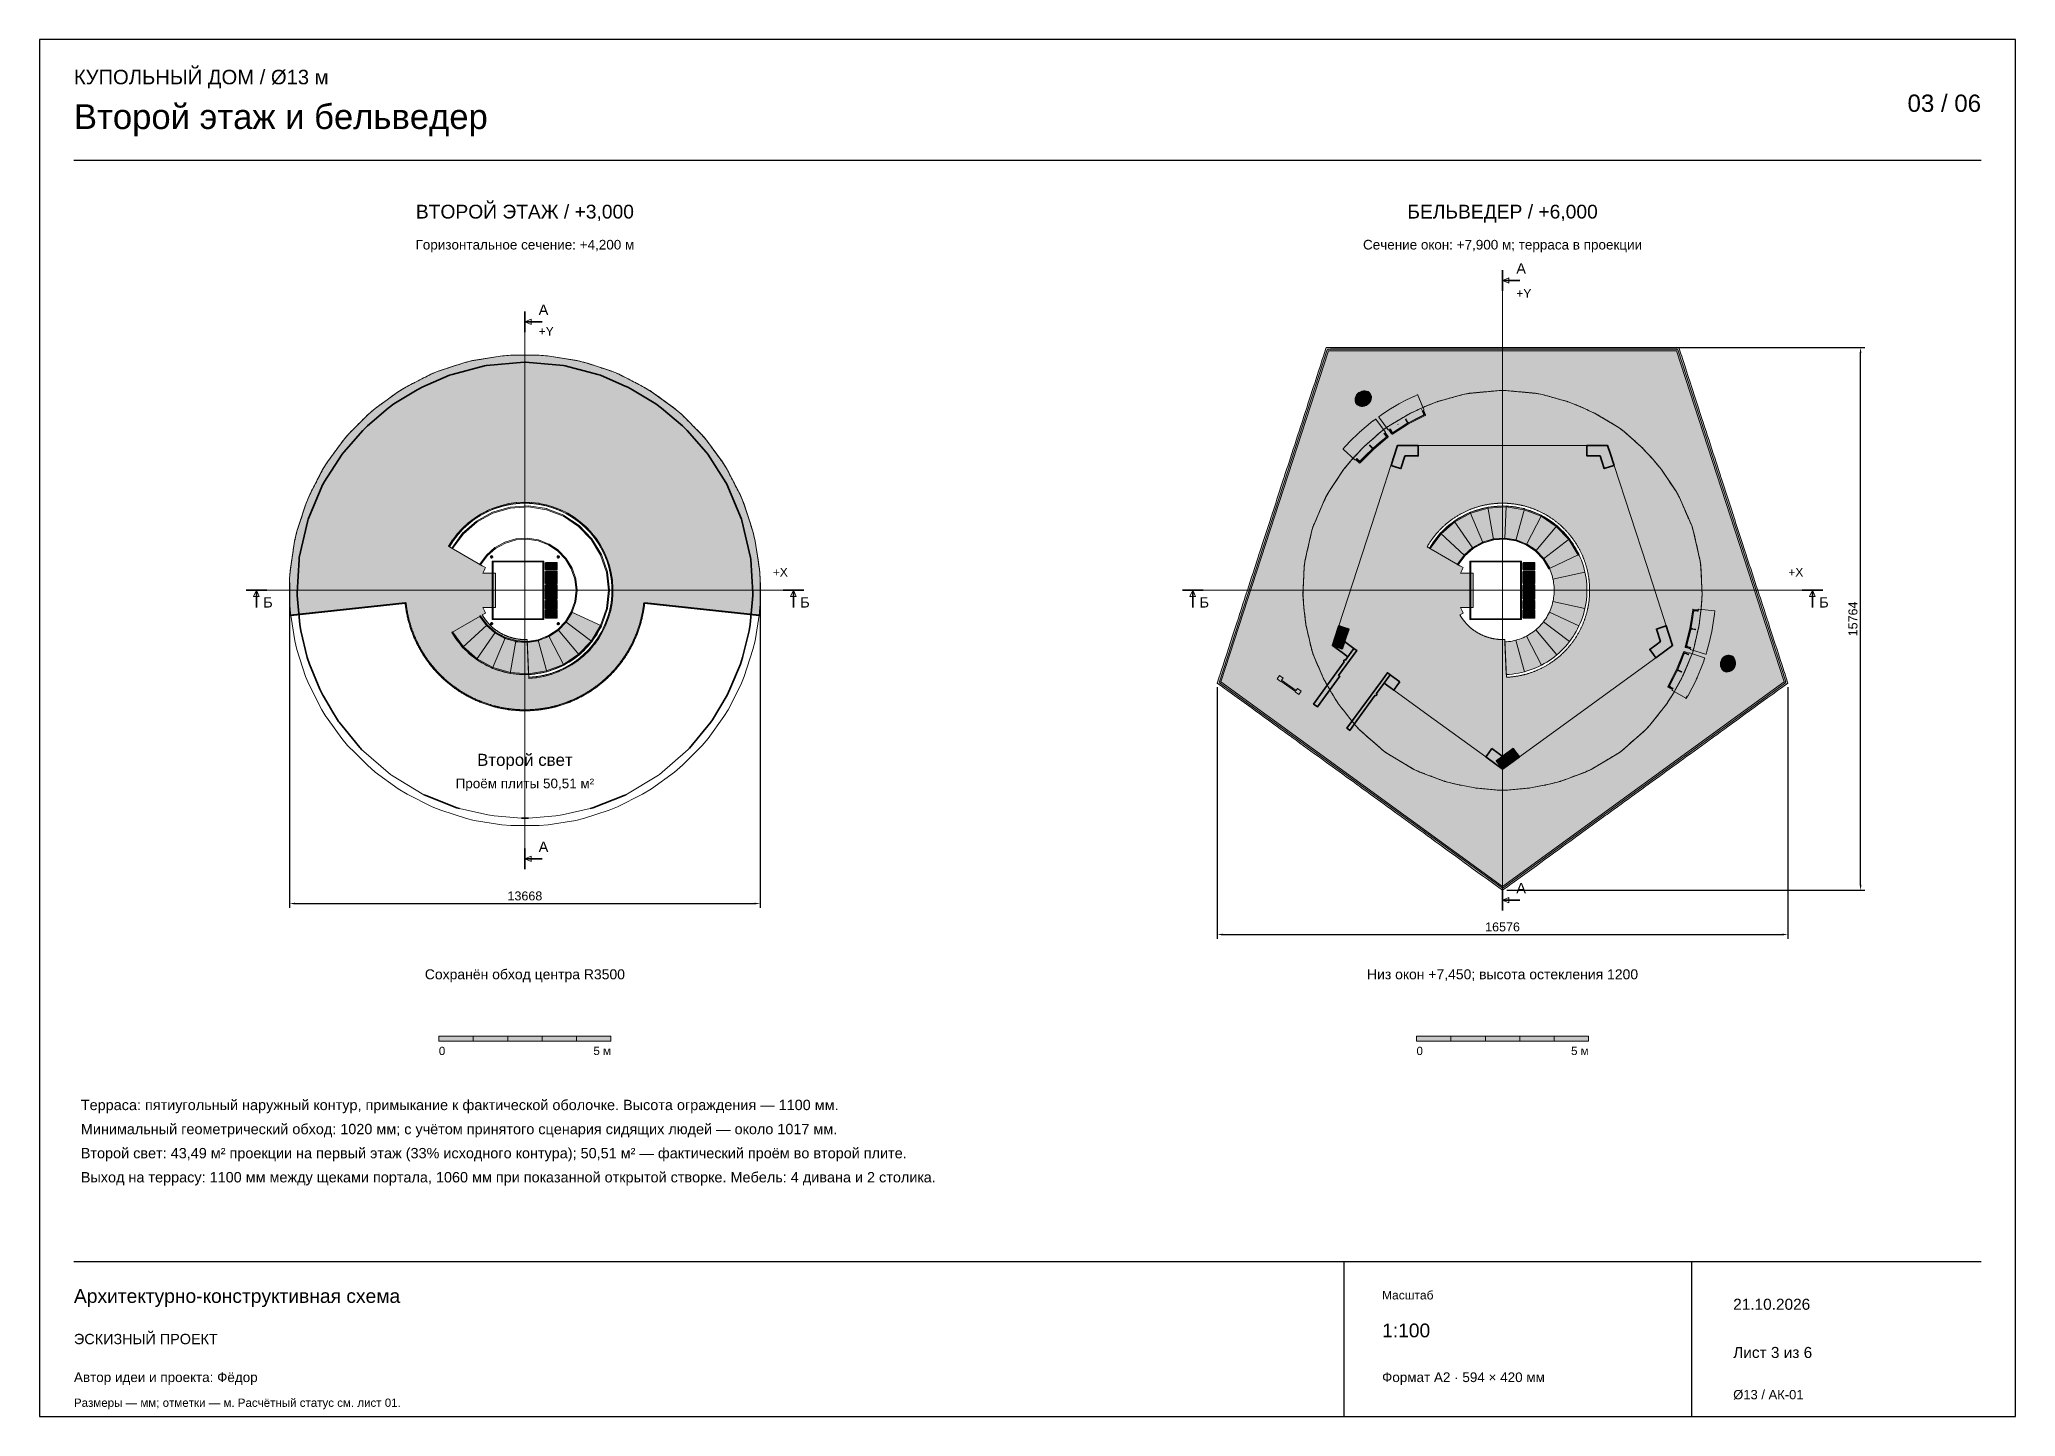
# Paper-space layout '03 Второй этаж и бельведер' of a CAD drawing. Header units: millimetres. Extents: x 10 to 584, y 10 to 410.
import ezdxf
from ezdxf.enums import TextEntityAlignment as Align

# ---------------------------------------------------------------- set-up
doc = ezdxf.new("R2010")
doc.units = ezdxf.units.MM
for name, color, linetype, lineweight, true_color in [('P_AXIS', 7, 'Continuous', 9, 0x71817c), ('P_BEYOND', 7, 'Continuous', 9, 0x9ea9a3), ('P_CUT', 7, 'Continuous', 35, 0x203e3b), ('P_DIM', 7, 'Continuous', 13, 0x203e3b), ('P_FILL', 7, 'Continuous', 0, 0xe8e9e2), ('P_FRAME', 7, 'Continuous', 25, 0x203e3b), ('P_GLASS', 7, 'Continuous', 13, 0x65969d), ('P_OUTLINE', 7, 'Continuous', 18, 0x203e3b), ('P_TEXT', 7, 'Continuous', 18, 0x203e3b)]:
    doc.layers.add(name, color=color, linetype=linetype, lineweight=lineweight, true_color=true_color)
doc.styles.add('DOME', font='Arial.ttf')
doc.dimstyles.new('DOME_DIM', dxfattribs={"dimtxt": 2.6, "dimasz": 1.6, "dimexe": 1.2, "dimexo": 1.2, "dimgap": 0.9, "dimtad": 1, "dimdec": 0, "dimtxsty": 'DOME', "dimcen": 2.5, "dimazin": 3, "dimtfac": 1, "dimtmove": 0, "dimatfit": 3})

psp = doc.layouts.new('03 Второй этаж и бельведер')

# ---------------------------------------------------------------- texts
at = {"layer": 'P_TEXT', "true_color": 0xa77b3c, "style": 'DOME'}
for s, height, p in [('КУПОЛЬНЫЙ ДОМ / Ø13 м', 4.2, (20, 397)), ('ЭСКИЗНЫЙ ПРОЕКТ', 3, (20, 31))]:
    psp.add_text(s, height=height, dxfattribs=at).set_placement(p)
at = {"layer": 'P_TEXT', "style": 'DOME'}
for s, height, p in [('Второй этаж и бельведер', 7.2, (20, 384)), ('А', 3, (439, 342)), ('А', 3, (155, 330)), ('Б', 3, (75, 245)), ('Б', 3, (231, 245)), ('Б', 3, (347, 245)), ('Б', 3, (527, 245)), ('А', 3, (155, 174)), ('А', 3, (439, 162)), ('0', 2.4, (126, 115)), ('0', 2.4, (410, 115)), ('Терраса: пятиугольный наружный контур, примыкание к фактической оболочке. Высота ограждения — 1100 мм.', 3, (22, 99)), ('Минимальный геометрический обход: 1020 мм; с учётом принятого сценария сидящих людей — около 1017 мм.', 3, (22, 92)), ('Второй свет: 43,49 м² проекции на первый этаж (33% исходного контура); 50,51 м² — фактический проём во второй плите.', 3, (22, 85)), ('Выход на террасу: 1100 мм между щеками портала, 1060 мм при показанной открытой створке. Мебель: 4 дивана и 2 столика.', 3, (22, 78)), ('Архитектурно-конструктивная схема', 4, (20, 43)), ('21.10.2026', 3.2, (502, 41)), ('1:100', 4, (400, 33)), ('Лист 3 из 6', 3.2, (502, 27)), ('Автор идеи и проекта: Фёдор', 2.8, (20, 20)), ('Формат A2 · 594 × 420 мм', 2.8, (400, 20))]:
    psp.add_text(s, height=height, dxfattribs=at).set_placement(p)
for s, height, p in [('03 / 06', 5, (574, 389)), ('5 м', 2.4, (176, 115)), ('5 м', 2.4, (460, 115))]:
    psp.add_text(s, height=height, dxfattribs=at).set_placement(p, align=Align.RIGHT)
for s, height, p in [('ВТОРОЙ ЭТАЖ / +3,000', 4, (151, 358)), ('БЕЛЬВЕДЕР / +6,000', 4, (435, 358)), ('Второй свет', 3.5, (151, 199)), ('Проём плиты 50,51 м²', 2.8, (151, 192.5)), ('Сохранён обход центра R3500', 2.9, (151, 137)), ('Низ окон +7,450; высота остекления 1200', 2.9, (435, 137))]:
    psp.add_text(s, height=height, dxfattribs=at).set_placement(p, align=Align.CENTER)
at = {"layer": 'P_TEXT', "true_color": 0x71817c, "style": 'DOME'}
for s, p in [('Горизонтальное сечение: +4,200 м', (151, 349)), ('Сечение окон: +7,900 м; терраса в проекции', (435, 349))]:
    psp.add_text(s, height=2.8, dxfattribs=at).set_placement(p, align=Align.CENTER)
for s, height, p in [('+Y', 2.5, (439, 335)), ('+Y', 2.5, (155, 324)), ('+X', 2.5, (223, 254)), ('+X', 2.5, (518, 254)), ('Масштаб', 2.5, (400, 44)), ('Ø13 / АК-01', 2.7, (502, 15)), ('Размеры — мм; отметки — м. Расчётный статус см. лист 01.', 2.4, (20, 12.8))]:
    psp.add_text(s, height=height, dxfattribs=at).set_placement(p)

# ---------------------------------------------------------------- dimensions: what is measured, and where the dimension line sits
at = {"layer": 'P_DIM'}
psp.add_linear_dim(base=(539, 162.8572), p1=(435, 162.8572), p2=(383.7788, 320.5), angle=90, dimstyle='DOME_DIM', override={"dimlfac": 100}, dxfattribs=at).render()
for base, p1, p2 in [((82.659, 159), (82.659, 253.5095), (219.341, 253.5095)), ((352.1223, 150), (352.1223, 223.0714), (517.8777, 223.0714))]:
    psp.add_linear_dim(base=base, p1=p1, p2=p2, dimstyle='DOME_DIM', override={"dimlfac": 100}, dxfattribs=at).render()

# ---------------------------------------------------------------- hatches: boundary and pattern name
at = {"layer": 'P_FILL', "true_color": 0xf3f2ec}
h = psp.add_hatch(color=7, dxfattribs=at)
h.paths.add_polyline_path([(82.6901, 245.822), (82.6877, 246.4199), (82.6853, 247.0173), (82.6829, 247.6143), (82.6805, 248.211), (82.679, 248.5804), (82.6785, 248.6956), (82.6781, 248.8074), (82.6756, 249.4037), (82.6732, 250), (82.6708, 250.5963), (82.6684, 251.1927), (82.666, 251.7894), (82.6636, 252.3864), (82.6611, 252.9837), (82.659, 253.5095), (82.6645, 253.5813), (82.7102, 254.1768), (82.7317, 254.4575), (82.7559, 254.7721), (82.8015, 255.3673), (82.8472, 255.9626), (82.8636, 256.1764), (82.9212, 256.5552), (83.0111, 257.1459), (83.1008, 257.7361), (83.1016, 257.7409), (83.1906, 258.326), (83.2074, 258.4364), (83.2802, 258.9155), (83.3699, 259.5048), (83.4308, 259.905), (83.4595, 260.094), (83.5491, 260.6832), (83.6388, 261.2724), (83.7284, 261.8618), (83.8181, 262.4514), (83.9079, 263.0414), (83.9977, 263.6318), (84.0876, 264.2227), (84.0884, 264.2284), (84.2253, 264.8036), (84.2652, 264.9713), (84.3635, 265.3842), (84.5017, 265.9648), (84.6398, 266.5454), (84.778, 267.1262), (84.7897, 267.175), (84.8608, 267.3938), (84.9588, 267.6957), (85.1434, 268.2637), (85.3278, 268.8312), (85.5121, 269.3984), (85.6963, 269.9653), (85.8483, 270.4332), (85.8805, 270.5321), (86.0646, 271.0988), (86.2487, 271.6655), (86.2809, 271.7644), (86.4329, 272.2322), (86.6171, 272.7992), (86.8014, 273.3664), (86.9858, 273.9339), (87.1703, 274.5019), (87.2684, 274.8038), (87.3395, 275.0226), (87.3588, 275.0689), (87.5883, 275.62), (87.8178, 276.1709), (88.0473, 276.7218), (88.2105, 277.1136), (88.2768, 277.2728), (88.5042, 277.8186), (88.5068, 277.8238), (88.7814, 278.3546), (89.0558, 278.8851), (89.33, 279.4151), (89.604, 279.9448), (89.8779, 280.4744), (90.1517, 281.0038), (90.4255, 281.5331), (90.5133, 281.7029), (90.6993, 282.0624), (90.9732, 282.5919), (91.1958, 283.0223), (91.2471, 283.1216), (91.519, 283.6472), (91.5212, 283.6515), (91.7955, 284.1817), (92.07, 284.7124), (92.2461, 285.0528), (92.3585, 285.2354), (92.6714, 285.7438), (92.9844, 286.2522), (93.1497, 286.5209), (93.2973, 286.7606), (93.6104, 287.2692), (93.6481, 287.3306), (93.9589, 287.7547), (94.312, 288.2365), (94.6648, 288.7181), (95.0175, 289.1994), (95.37, 289.6805), (95.7225, 290.1615), (96.0749, 290.6424), (96.4274, 291.1234), (96.4934, 291.2136), (96.5615, 291.3066), (96.7799, 291.6046), (97.1326, 292.0859), (97.4854, 292.5674), (97.8385, 293.0493), (98.1919, 293.5316), (98.2865, 293.6607), (98.57, 293.994), (98.957, 294.4489), (99.2853, 294.8348), (99.344, 294.9039), (99.7311, 295.3589), (99.7637, 295.3972), (100.122, 295.7541), (100.1519, 295.7839), (100.5753, 296.2057), (100.9985, 296.6272), (101.4213, 297.0484), (101.844, 297.4694), (102.2665, 297.8903), (102.6889, 298.3111), (103.1113, 298.7319), (103.512, 299.131), (103.5338, 299.1527), (103.7188, 299.337), (103.9564, 299.5736), (104.3791, 299.9948), (104.8021, 300.4161), (105.2254, 300.8378), (105.5341, 301.1452), (105.6571, 301.2508), (106.1105, 301.6395), (106.5637, 302.0282), (107.017, 302.4169), (107.4704, 302.8057), (107.5101, 302.8397), (107.9515, 303.1604), (108.4349, 303.5116), (108.9025, 303.8514), (108.9179, 303.8626), (109.4007, 304.2133), (109.4607, 304.2569), (109.8832, 304.5639), (110.3655, 304.9143), (110.8478, 305.2647), (111.3301, 305.6151), (111.8125, 305.9656), (112.235, 306.2725), (112.295, 306.3161), (112.7777, 306.6669), (112.7931, 306.6781), (113.2607, 307.0178), (113.7441, 307.369), (114.1856, 307.6897), (114.2302, 307.717), (114.7401, 308.028), (115.2498, 308.339), (115.7595, 308.65), (116.2693, 308.961), (116.4077, 309.0454), (116.7955, 309.2439), (117.3273, 309.5162), (117.8588, 309.7883), (118.3899, 310.0603), (118.6884, 310.213), (118.9209, 310.3321), (118.9482, 310.3461), (119.4516, 310.6038), (119.9824, 310.8755), (120.5131, 311.1473), (121.0439, 311.419), (121.575, 311.6909), (122.1062, 311.9629), (122.6378, 312.2351), (123.1699, 312.5075), (123.2074, 312.5267), (123.6576, 312.7571), (123.7041, 312.7763), (124.2565, 313.0038), (124.3403, 313.0384), (124.8087, 313.2313), (125.361, 313.4588), (125.7656, 313.6254), (125.9176, 313.6755), (126.4855, 313.8625), (127.0529, 314.0494), (127.6199, 314.2362), (128.1867, 314.4229), (128.5375, 314.5385), (128.647, 314.5745), (128.7532, 314.6095), (129.3195, 314.7961), (129.8859, 314.9826), (130.4522, 315.1692), (131.0187, 315.3558), (131.5854, 315.5425), (132.1524, 315.7292), (132.7198, 315.9161), (133.2192, 316.0806), (133.2892, 316.0976), (133.8696, 316.2382), (134.1433, 316.3044), (134.4499, 316.3787), (135.0302, 316.5192), (135.6104, 316.6597), (135.8188, 316.7102), (136.1969, 316.7725), (136.7864, 316.8695), (137.3755, 316.9665), (137.3803, 316.9673), (137.9642, 317.0635), (138.0744, 317.0816), (138.5526, 317.1604), (139.1407, 317.2572), (139.5401, 317.323), (139.7288, 317.354), (140.3168, 317.4509), (140.9049, 317.5477), (141.4932, 317.6446), (142.0817, 317.7415), (142.6705, 317.8384), (143.2597, 317.9354), (143.8495, 318.0326), (143.8552, 318.0335), (144.4445, 318.0811), (144.6164, 318.0949), (145.0395, 318.1291), (145.6343, 318.1771), (146.2292, 318.2251), (146.8242, 318.2731), (146.8743, 318.2771), (147.1043, 318.2771), (147.4217, 318.2771), (148.019, 318.2771), (148.6157, 318.2771), (149.2121, 318.2771), (149.8082, 318.2771), (150.3001, 318.2771), (150.4042, 318.2771), (151, 318.2771), (151.5958, 318.2771), (151.6999, 318.2771), (152.1918, 318.2771), (152.7879, 318.2771), (153.3843, 318.2771), (153.981, 318.2771), (154.5783, 318.2771), (154.8957, 318.2771), (155.1257, 318.2771), (155.1758, 318.2731), (155.7708, 318.2251), (156.3657, 318.1771), (156.9605, 318.1291), (157.3836, 318.0949), (157.5555, 318.0811), (158.1448, 318.0335), (158.1505, 318.0326), (158.7403, 317.9354), (159.3295, 317.8384), (159.9183, 317.7415), (160.5068, 317.6446), (161.0951, 317.5477), (161.6832, 317.4509), (162.2712, 317.354), (162.4599, 317.323), (162.8593, 317.2572), (163.4474, 317.1604), (163.9256, 317.0816), (164.0358, 317.0635), (164.6197, 316.9673), (164.6245, 316.9665), (165.2136, 316.8695), (165.8031, 316.7725), (166.1812, 316.7102), (166.3896, 316.6597), (166.9698, 316.5192), (167.5501, 316.3787), (167.8567, 316.3044), (168.1304, 316.2382), (168.7108, 316.0976), (168.7808, 316.0806), (169.2802, 315.9161), (169.8476, 315.7292), (170.4146, 315.5425), (170.9813, 315.3558), (171.5478, 315.1692), (172.1141, 314.9826), (172.6805, 314.7961), (173.2468, 314.6095), (173.353, 314.5745), (173.4625, 314.5385), (173.8133, 314.4229), (174.3801, 314.2362), (174.9471, 314.0494), (175.5145, 313.8625), (176.0824, 313.6755), (176.2344, 313.6254), (176.639, 313.4588), (177.1913, 313.2313), (177.6597, 313.0384), (177.7435, 313.0038), (178.2959, 312.7763), (178.3424, 312.7571), (178.7926, 312.5267), (178.8301, 312.5075), (179.3622, 312.2351), (179.8938, 311.9629), (180.425, 311.6909), (180.9561, 311.419), (181.4869, 311.1473), (182.0176, 310.8755), (182.5484, 310.6038), (183.0518, 310.3461), (183.0791, 310.3321), (183.3116, 310.213), (183.6101, 310.0603), (184.1412, 309.7883), (184.6727, 309.5162), (185.2045, 309.2439), (185.5923, 309.0454), (185.7307, 308.961), (186.2405, 308.65), (186.7502, 308.339), (187.2599, 308.028), (187.7698, 307.717), (187.8144, 307.6897), (188.2559, 307.369), (188.7393, 307.0178), (189.2069, 306.6781), (189.2223, 306.6669), (189.705, 306.3161), (189.765, 306.2725), (190.1875, 305.9656), (190.6699, 305.6151), (191.1522, 305.2647), (191.6345, 304.9143), (192.1168, 304.5639), (192.5393, 304.2569), (192.5993, 304.2133), (193.0821, 303.8626), (193.0975, 303.8514), (193.5651, 303.5116), (194.0485, 303.1604), (194.4899, 302.8397), (194.5296, 302.8057), (194.983, 302.4169), (195.4363, 302.0282), (195.8895, 301.6395), (196.3429, 301.2508), (196.4659, 301.1452), (196.7746, 300.8378), (197.1979, 300.4161), (197.6209, 299.9948), (198.0436, 299.5736), (198.2812, 299.337), (198.4662, 299.1527), (198.488, 299.131), (198.8887, 298.7319), (199.3111, 298.3111), (199.7335, 297.8903), (200.156, 297.4694), (200.5787, 297.0484), (201.0015, 296.6272), (201.4247, 296.2057), (201.8481, 295.7839), (201.878, 295.7541), (202.2363, 295.3972), (202.2689, 295.3589), (202.656, 294.9039), (202.7147, 294.8348), (203.043, 294.4489), (203.43, 293.994), (203.7135, 293.6607), (203.8081, 293.5316), (204.1615, 293.0493), (204.5146, 292.5674), (204.8674, 292.0859), (205.2201, 291.6046), (205.4385, 291.3066), (205.5066, 291.2136), (205.5726, 291.1234), (205.9251, 290.6424), (206.2775, 290.1615), (206.63, 289.6805), (206.9825, 289.1994), (207.3352, 288.7181), (207.688, 288.2365), (208.0411, 287.7547), (208.3519, 287.3306), (208.3896, 287.2692), (208.7027, 286.7606), (208.8503, 286.5209), (209.0156, 286.2522), (209.3286, 285.7438), (209.6415, 285.2354), (209.7539, 285.0528), (209.93, 284.7124), (210.2045, 284.1817), (210.4788, 283.6515), (210.481, 283.6472), (210.7529, 283.1216), (210.8042, 283.0223), (211.0268, 282.5919), (211.3007, 282.0624), (211.4867, 281.7029), (211.5745, 281.5331), (211.8483, 281.0038), (212.1221, 280.4744), (212.396, 279.9448), (212.67, 279.4151), (212.9442, 278.8851), (213.2186, 278.3546), (213.4932, 277.8238), (213.4958, 277.8186), (213.7232, 277.2728), (213.7895, 277.1136), (213.9527, 276.7218), (214.1822, 276.1709), (214.4117, 275.62), (214.6412, 275.0689), (214.6605, 275.0226), (214.7316, 274.8038), (214.8297, 274.5019), (215.0142, 273.9339), (215.1986, 273.3664), (215.3829, 272.7992), (215.5671, 272.2322), (215.7191, 271.7644), (215.7513, 271.6655), (215.9354, 271.0988), (216.1195, 270.5321), (216.1517, 270.4332), (216.3037, 269.9653), (216.4879, 269.3984), (216.6722, 268.8312), (216.8566, 268.2637), (217.0412, 267.6957), (217.1392, 267.3938), (217.2103, 267.175), (217.222, 267.1262), (217.3602, 266.5454), (217.4983, 265.9648), (217.6365, 265.3842), (217.7348, 264.9713), (217.7747, 264.8036), (217.9116, 264.2284), (217.9124, 264.2227), (218.0023, 263.6318), (218.0921, 263.0414), (218.1819, 262.4514), (218.2716, 261.8618), (218.3612, 261.2724), (218.4509, 260.6832), (218.5405, 260.094), (218.5692, 259.905), (218.6301, 259.5048), (218.7198, 258.9155), (218.7926, 258.4364), (218.8094, 258.326), (218.8984, 257.7409), (218.8992, 257.7361), (218.9889, 257.1459), (219.0788, 256.5552), (219.1364, 256.1764), (219.1528, 255.9626), (219.1985, 255.3673), (219.2441, 254.7721), (219.2683, 254.4575), (219.2898, 254.1768), (219.3355, 253.5813), (219.341, 253.5095), (219.3389, 252.9837), (219.3364, 252.3864), (219.334, 251.7894), (219.3316, 251.1927), (219.3292, 250.5963), (219.3268, 250), (219.3244, 249.4037), (219.3219, 248.8074), (219.3215, 248.6956), (219.321, 248.5804), (219.3195, 248.211), (219.3171, 247.6143), (219.3147, 247.0173), (219.3123, 246.4199), (219.3099, 245.822), (219.3092, 245.662), (219.2758, 245.2257), (219.2301, 244.6302), (219.1913, 244.1251), (219.1844, 244.0346), (219.1387, 243.439), (219.1349, 243.3888), (219.0548, 242.8895), (219.0481, 242.8479), (219.033, 242.7534), (185.8031, 246.2929), (185.775, 246.0379), (185.7391, 245.7346), (185.7006, 245.4316), (185.6594, 245.1289), (185.6156, 244.8267), (185.5691, 244.5248), (185.52, 244.2233), (185.471, 243.9378), (185.4683, 243.9223), (185.4448, 243.7906), (185.4139, 243.6218), (185.357, 243.3217), (185.2974, 243.0221), (185.2352, 242.7231), (185.1882, 242.5056), (185.1704, 242.4246), (185.103, 242.1267), (185.0329, 241.8294), (184.9604, 241.5327), (184.8852, 241.2367), (184.8785, 241.2108), (184.8074, 240.9413), (184.7271, 240.6467), (184.6468, 240.3621), (184.6442, 240.3527), (184.5587, 240.0595), (184.5479, 240.023), (184.4707, 239.767), (184.3801, 239.4753), (184.287, 239.1844), (184.1913, 238.8943), (184.0932, 238.6051), (184.0051, 238.3526), (183.9925, 238.3168), (183.8892, 238.0293), (183.8859, 238.0201), (183.7835, 237.7427), (183.6753, 237.4571), (183.5744, 237.1973), (183.5646, 237.1725), (183.4514, 236.8888), (183.3358, 236.6061), (183.2177, 236.3244), (183.0971, 236.0438), (183.0639, 235.9678), (182.9741, 235.7642), (182.8486, 235.4857), (182.7208, 235.2084), (182.5905, 234.9321), (182.5162, 234.7773), (182.4578, 234.657), (182.4509, 234.6429), (182.3227, 234.3831), (182.1852, 234.1103), (182.0454, 233.8388), (181.9032, 233.5685), (181.7586, 233.2994), (181.6117, 233.0317), (181.4624, 232.7652), (181.3109, 232.5), (181.3001, 232.4814), (181.1701, 232.2583), (181.157, 232.2362), (181.0009, 231.9737), (180.9769, 231.9339), (180.8424, 231.7126), (180.6817, 231.4528), (180.5625, 231.2635), (180.5187, 231.1945), (180.3535, 230.9376), (180.186, 230.6822), (180.0163, 230.4282), (179.8444, 230.1758), (179.7369, 230.0202), (179.7031, 229.9718), (179.6703, 229.9248), (179.494, 229.6754), (179.3156, 229.4275), (179.135, 229.1812), (178.9522, 228.9365), (178.7674, 228.6934), (178.5804, 228.4518), (178.3913, 228.212), (178.2233, 228.0024), (178.2001, 227.9738), (178.0069, 227.7373), (177.915, 227.6263), (177.8116, 227.5024), (177.6142, 227.2693), (177.4148, 227.0379), (177.3427, 226.9553), (177.2135, 226.8083), (177.0101, 226.5804), (176.8047, 226.3543), (176.803, 226.3525), (176.5974, 226.1301), (176.5583, 226.0883), (176.3881, 225.9076), (176.1769, 225.687), (176.0324, 225.5382), (175.9638, 225.4682), (175.7487, 225.2513), (175.5318, 225.0362), (175.313, 224.8231), (175.0924, 224.6119), (174.8699, 224.4026), (174.6457, 224.1953), (174.4196, 223.9899), (174.4174, 223.988), (174.1917, 223.7865), (174.1255, 223.7282), (173.9621, 223.5852), (173.7307, 223.3858), (173.4976, 223.1884), (173.2627, 222.9931), (173.2429, 222.9768), (173.152, 222.9023), (173.0262, 222.7999), (172.788, 222.6087), (172.5482, 222.4196), (172.3067, 222.2326), (172.0635, 222.0478), (171.8616, 221.8968), (171.8188, 221.865), (171.5725, 221.6844), (171.3246, 221.506), (171.2812, 221.475), (171.0752, 221.3297), (170.8242, 221.1556), (170.5718, 220.9837), (170.3178, 220.814), (170.0624, 220.6465), (169.9261, 220.5585), (169.8272, 220.4951), (169.8055, 220.4813), (169.5472, 220.3183), (169.2874, 220.1576), (169.0263, 219.9991), (168.8398, 219.8879), (168.7638, 219.843), (168.5026, 219.6906), (168.5, 219.6891), (168.2348, 219.5376), (167.9683, 219.3883), (167.7006, 219.2414), (167.4315, 219.0968), (167.1612, 218.9546), (166.8897, 218.8148), (166.6169, 218.6773), (166.5292, 218.6337), (166.343, 218.5422), (166.0679, 218.4095), (165.8435, 218.3034), (165.7916, 218.2792), (165.5165, 218.1524), (165.5143, 218.1514), (165.2358, 218.0259), (164.9562, 217.9029), (164.7765, 217.8254), (164.6756, 217.7823), (164.3939, 217.6642), (164.1112, 217.5486), (163.9614, 217.4885), (163.8275, 217.4354), (163.5429, 217.3247), (163.5085, 217.3115), (163.2573, 217.2165), (162.9707, 217.1108), (162.6832, 217.0075), (162.3949, 216.9068), (162.1057, 216.8087), (161.8156, 216.713), (161.5247, 216.6199), (161.233, 216.5293), (161.1782, 216.5126), (161.1218, 216.4955), (160.9405, 216.4413), (160.6473, 216.3558), (160.3533, 216.2729), (160.0587, 216.1926), (159.7633, 216.1148), (159.6842, 216.0945), (159.4673, 216.0396), (159.1706, 215.9671), (158.9185, 215.9075), (158.8733, 215.897), (158.5754, 215.8296), (158.5503, 215.8241), (158.298, 215.7693), (158.2769, 215.7648), (157.9779, 215.7026), (157.6783, 215.643), (157.3782, 215.5861), (157.0777, 215.5317), (156.7767, 215.48), (156.4752, 215.4309), (156.1733, 215.3844), (155.8867, 215.3428), (155.8711, 215.3406), (155.7386, 215.3223), (155.5684, 215.2994), (155.2654, 215.2609), (154.9621, 215.225), (154.6585, 215.1917), (154.4371, 215.1692), (154.3546, 215.1611), (154.0505, 215.1332), (153.7461, 215.1079), (153.4415, 215.0853), (153.1367, 215.0653), (153.11, 215.0637), (152.8318, 215.048), (152.5267, 215.0333), (152.2312, 215.0217), (152.2215, 215.0213), (151.9162, 215.012), (151.8782, 215.011), (151.6108, 215.0053), (151.3054, 215.0013), (151, 215), (150.6946, 215.0013), (150.3892, 215.0053), (150.1218, 215.011), (150.0838, 215.012), (149.7785, 215.0213), (149.7688, 215.0217), (149.4733, 215.0333), (149.1682, 215.048), (148.89, 215.0637), (148.8633, 215.0653), (148.5585, 215.0853), (148.2539, 215.1079), (147.9495, 215.1332), (147.6454, 215.1611), (147.5629, 215.1692), (147.3415, 215.1917), (147.0379, 215.225), (146.7346, 215.2609), (146.4316, 215.2994), (146.2614, 215.3223), (146.1289, 215.3406), (146.1133, 215.3428), (145.8267, 215.3844), (145.5248, 215.4309), (145.2233, 215.48), (144.9223, 215.5317), (144.6218, 215.5861), (144.3217, 215.643), (144.0221, 215.7026), (143.7231, 215.7648), (143.702, 215.7693), (143.4497, 215.8241), (143.4246, 215.8296), (143.1267, 215.897), (143.0815, 215.9075), (142.8294, 215.9671), (142.5327, 216.0396), (142.3158, 216.0945), (142.2367, 216.1148), (141.9413, 216.1926), (141.6467, 216.2729), (141.3527, 216.3558), (141.0595, 216.4413), (140.8782, 216.4955), (140.8218, 216.5126), (140.767, 216.5293), (140.4753, 216.6199), (140.1844, 216.713), (139.8943, 216.8087), (139.6051, 216.9068), (139.3168, 217.0075), (139.0293, 217.1108), (138.7427, 217.2165), (138.4915, 217.3115), (138.4571, 217.3247), (138.1725, 217.4354), (138.0386, 217.4885), (137.8888, 217.5486), (137.6061, 217.6642), (137.3244, 217.7823), (137.2235, 217.8254), (137.0438, 217.9029), (136.7642, 218.0259), (136.4857, 218.1514), (136.4835, 218.1524), (136.2084, 218.2792), (136.1565, 218.3034), (135.9321, 218.4095), (135.657, 218.5422), (135.4708, 218.6337), (135.3831, 218.6773), (135.1103, 218.8148), (134.8388, 218.9546), (134.5685, 219.0968), (134.2994, 219.2414), (134.0317, 219.3883), (133.7652, 219.5376), (133.5, 219.6891), (133.4974, 219.6906), (133.2362, 219.843), (133.1602, 219.8879), (132.9737, 219.9991), (132.7126, 220.1576), (132.4528, 220.3183), (132.1945, 220.4813), (132.1728, 220.4951), (132.0739, 220.5585), (131.9376, 220.6465), (131.6822, 220.814), (131.4282, 220.9837), (131.1758, 221.1556), (130.9248, 221.3297), (130.7188, 221.475), (130.6754, 221.506), (130.4275, 221.6844), (130.1812, 221.865), (130.1384, 221.8968), (129.9365, 222.0478), (129.6934, 222.2326), (129.4518, 222.4196), (129.212, 222.6087), (128.9738, 222.7999), (128.848, 222.9023), (128.7571, 222.9768), (128.7373, 222.9931), (128.5024, 223.1884), (128.2693, 223.3858), (128.0379, 223.5852), (127.8745, 223.7282), (127.8083, 223.7865), (127.5826, 223.988), (127.5804, 223.9899), (127.3543, 224.1953), (127.1301, 224.4026), (126.9076, 224.6119), (126.687, 224.8231), (126.4682, 225.0362), (126.2513, 225.2513), (126.0362, 225.4682), (125.9676, 225.5382), (125.8231, 225.687), (125.6119, 225.9076), (125.4417, 226.0883), (125.4026, 226.1301), (125.197, 226.3525), (125.1953, 226.3543), (124.9899, 226.5804), (124.7865, 226.8083), (124.6573, 226.9553), (124.5852, 227.0379), (124.3858, 227.2693), (124.1884, 227.5024), (124.085, 227.6263), (123.9931, 227.7373), (123.7999, 227.9738), (123.7767, 228.0024), (123.6087, 228.212), (123.4196, 228.4518), (123.2326, 228.6934), (123.0478, 228.9365), (122.865, 229.1812), (122.6844, 229.4275), (122.506, 229.6754), (122.3297, 229.9248), (122.2969, 229.9718), (122.2631, 230.0202), (122.1556, 230.1758), (121.9837, 230.4282), (121.814, 230.6822), (121.6465, 230.9376), (121.4813, 231.1945), (121.4375, 231.2635), (121.3183, 231.4528), (121.1576, 231.7126), (121.0231, 231.9339), (120.9991, 231.9737), (120.843, 232.2362), (120.8299, 232.2583), (120.6999, 232.4814), (120.6891, 232.5), (120.5376, 232.7652), (120.3883, 233.0317), (120.2414, 233.2994), (120.0968, 233.5685), (119.9546, 233.8388), (119.8148, 234.1103), (119.6773, 234.3831), (119.5491, 234.6429), (119.5422, 234.657), (119.4838, 234.7773), (119.4095, 234.9321), (119.2792, 235.2084), (119.1514, 235.4857), (119.0259, 235.7642), (118.9361, 235.9678), (118.9029, 236.0438), (118.7823, 236.3244), (118.6642, 236.6061), (118.5486, 236.8888), (118.4354, 237.1725), (118.4256, 237.1973), (118.3247, 237.4571), (118.2165, 237.7427), (118.1141, 238.0201), (118.1108, 238.0293), (118.0075, 238.3168), (117.9949, 238.3526), (117.9068, 238.6051), (117.8087, 238.8943), (117.713, 239.1844), (117.6199, 239.4753), (117.5293, 239.767), (117.4521, 240.023), (117.4413, 240.0595), (117.3558, 240.3527), (117.3532, 240.3621), (117.2729, 240.6467), (117.1926, 240.9413), (117.1215, 241.2108), (117.1148, 241.2367), (117.0396, 241.5327), (116.9671, 241.8294), (116.897, 242.1267), (116.8296, 242.4246), (116.8118, 242.5056), (116.7648, 242.7231), (116.7026, 243.0221), (116.643, 243.3217), (116.5861, 243.6218), (116.5552, 243.7906), (116.5317, 243.9223), (116.529, 243.9378), (116.48, 244.2233), (116.4309, 244.5248), (116.3844, 244.8267), (116.3406, 245.1289), (116.2994, 245.4316), (116.2609, 245.7346), (116.225, 246.0379), (116.1969, 246.2929), (82.967, 242.7534), (82.9519, 242.8479), (82.9452, 242.8895), (82.8651, 243.3888), (82.8613, 243.439), (82.8156, 244.0346), (82.8087, 244.1251), (82.7699, 244.6302), (82.7242, 245.2257), (82.6908, 245.662), (82.6901, 245.822)])
h.paths.add_polyline_path([(149.8964, 275.2759), (149.6759, 275.2653), (149.5588, 275.2589), (149.474, 275.2539), (149.4555, 275.2528), (149.2352, 275.2384), (149.015, 275.222), (148.795, 275.2037), (148.6386, 275.1896), (148.5751, 275.1835), (148.3576, 275.1616), (148.3554, 275.1614), (148.136, 275.1374), (147.9167, 275.1114), (147.6977, 275.0836), (147.4789, 275.0538), (147.2604, 275.0221), (147.0422, 274.9885), (146.8243, 274.953), (146.7544, 274.9412), (146.6067, 274.9156), (146.3894, 274.8763), (146.2131, 274.843), (146.1725, 274.8352), (145.9577, 274.7925), (145.956, 274.7921), (145.7398, 274.7471), (145.5241, 274.7003), (145.386, 274.6693), (145.3087, 274.6516), (145.0938, 274.601), (144.8794, 274.5485), (144.7662, 274.52), (144.6654, 274.4941), (144.4519, 274.4379), (144.4262, 274.431), (144.2389, 274.3799), (144.0264, 274.3199), (143.8144, 274.2581), (143.603, 274.1945), (143.3921, 274.129), (143.1819, 274.0617), (142.9722, 273.9926), (142.7631, 273.9216), (142.724, 273.9081), (142.6837, 273.8941), (142.5547, 273.8488), (142.3469, 273.7742), (142.1398, 273.6978), (141.9333, 273.6196), (141.7275, 273.5396), (141.6726, 273.5179), (141.5225, 273.4578), (141.3181, 273.3742), (141.1454, 273.3018), (141.1145, 273.2888), (140.9116, 273.2016), (140.8946, 273.1942), (140.7238, 273.119), (140.7096, 273.1127), (140.5083, 273.022), (140.3078, 272.9296), (140.1081, 272.8354), (139.9092, 272.7395), (139.7112, 272.6418), (139.514, 272.5425), (139.3178, 272.4414), (139.1324, 272.3439), (139.1224, 272.3386), (139.0371, 272.293), (138.9279, 272.2341), (138.7343, 272.1279), (138.5417, 272.02), (138.35, 271.9104), (138.211, 271.8296), (138.1593, 271.7992), (137.9695, 271.6863), (137.7808, 271.5718), (137.593, 271.4556), (137.4063, 271.3378), (137.39, 271.3274), (137.2206, 271.2184), (137.036, 271.0973), (136.8583, 270.9786), (136.8524, 270.9747), (136.6699, 270.8504), (136.6473, 270.8348), (136.4885, 270.7245), (136.3082, 270.5971), (136.129, 270.4681), (135.951, 270.3376), (135.7741, 270.2055), (135.6201, 270.0885), (135.5983, 270.0718), (135.4238, 269.9367), (135.4182, 269.9323), (135.2504, 269.8), (135.0782, 269.6618), (134.9221, 269.5344), (134.9072, 269.5221), (134.7375, 269.3809), (134.569, 269.2383), (134.4017, 269.0942), (134.2357, 268.9486), (134.1909, 268.9088), (134.071, 268.8016), (133.9076, 268.6531), (133.7454, 268.5032), (133.5846, 268.352), (133.4948, 268.2663), (133.4251, 268.1993), (133.417, 268.1914), (133.267, 268.0452), (133.1102, 267.8898), (132.9548, 267.733), (132.8007, 267.5749), (132.648, 267.4154), (132.4968, 267.2546), (132.3469, 267.0924), (132.1984, 266.929), (132.188, 266.9174), (132.0637, 266.7782), (132.0514, 266.7643), (131.9058, 266.5983), (131.8839, 266.573), (131.7617, 266.431), (131.6191, 266.2625), (131.5155, 266.1383), (131.4779, 266.0928), (131.3382, 265.9218), (131.2, 265.7496), (131.0633, 265.5762), (130.9282, 265.4017), (130.8452, 265.293), (130.8195, 265.259), (130.7945, 265.2259), (130.6624, 265.049), (130.5319, 264.871), (130.4029, 264.6918), (130.2755, 264.5115), (130.1496, 264.3301), (130.0253, 264.1476), (129.9027, 263.964), (129.7961, 263.8017), (129.7816, 263.7794), (129.6622, 263.5937), (129.6064, 263.5058), (129.5444, 263.407), (129.4282, 263.2192), (129.3137, 263.0305), (129.2729, 262.9624), (129.2008, 262.8407), (129.0896, 262.65), (138.6158, 257.15), (139.5685, 256.6), (139.3451, 256.197), (139.1359, 255.7865), (138.9412, 255.3689), (138.7846, 255), (142.5, 255), (142.5, 245), (138.7846, 245), (138.9412, 244.6311), (139.1359, 244.2135), (139.3451, 243.803), (139.5685, 243.4), (138.6158, 242.85), (138.6202, 242.8424), (138.6734, 242.7513), (138.6787, 242.7422), (138.7425, 242.635), (138.7523, 242.6187), (138.8072, 242.5283), (138.8729, 242.4222), (138.9216, 242.3448), (138.9395, 242.3166), (139.007, 242.2117), (139.0754, 242.1073), (139.1448, 242.0035), (139.215, 241.9004), (139.2589, 241.8368), (139.2727, 241.817), (139.2861, 241.7979), (139.3581, 241.6959), (139.4311, 241.5947), (139.5048, 241.494), (139.5795, 241.394), (139.655, 241.2947), (139.7314, 241.196), (139.8087, 241.098), (139.8774, 241.0124), (139.8868, 241.0007), (139.9658, 240.9041), (140.0033, 240.8587), (140.0456, 240.8081), (140.1262, 240.7129), (140.2077, 240.6184), (140.2371, 240.5846), (140.2899, 240.5245), (140.373, 240.4314), (140.4569, 240.3391), (140.4576, 240.3383), (140.5416, 240.2474), (140.5576, 240.2303), (140.6271, 240.1565), (140.7134, 240.0664), (140.7725, 240.0056), (140.8005, 239.977), (140.8884, 239.8884), (140.977, 239.8005), (141.0664, 239.7134), (141.1565, 239.6271), (141.2474, 239.5416), (141.3391, 239.4569), (141.4314, 239.373), (141.4323, 239.3722), (141.5245, 239.2899), (141.5516, 239.2661), (141.6184, 239.2077), (141.7129, 239.1262), (141.8081, 239.0456), (141.9041, 238.9658), (141.9122, 238.9591), (141.9493, 238.9286), (142.0007, 238.8868), (142.098, 238.8087), (142.196, 238.7314), (142.2947, 238.655), (142.394, 238.5795), (142.4765, 238.5178), (142.494, 238.5048), (142.5947, 238.4311), (142.6959, 238.3581), (142.7137, 238.3455), (142.7979, 238.2861), (142.9004, 238.215), (143.0035, 238.1448), (143.1073, 238.0754), (143.2117, 238.007), (143.2673, 237.971), (143.3078, 237.9451), (143.3166, 237.9395), (143.4222, 237.8729), (143.5283, 237.8072), (143.635, 237.7425), (143.7112, 237.697), (143.7422, 237.6787), (143.849, 237.6164), (143.85, 237.6158), (143.9583, 237.5539), (144.0672, 237.4929), (144.1766, 237.4329), (144.2866, 237.3738), (144.397, 237.3157), (144.5079, 237.2586), (144.6194, 237.2024), (144.6552, 237.1846), (144.7313, 237.1472), (144.8437, 237.093), (144.9354, 237.0497), (144.9566, 237.0398), (145.069, 236.988), (145.0699, 236.9876), (145.1837, 236.9363), (145.2979, 236.886), (145.3713, 236.8544), (145.4125, 236.8368), (145.5276, 236.7885), (145.6431, 236.7413), (145.7043, 236.7167), (145.759, 236.695), (145.8753, 236.6498), (145.8894, 236.6444), (145.992, 236.6056), (146.1091, 236.5624), (146.2266, 236.5202), (146.3444, 236.4791), (146.4625, 236.439), (146.5811, 236.3999), (146.6999, 236.3618), (146.8191, 236.3248), (146.8415, 236.318), (146.8645, 236.311), (146.9386, 236.2889), (147.0584, 236.254), (147.1785, 236.2201), (147.2989, 236.1873), (147.4196, 236.1555), (147.4519, 236.1472), (147.5405, 236.1248), (147.6617, 236.0951), (147.7647, 236.0708), (147.7832, 236.0665), (147.9049, 236.039), (147.9152, 236.0367), (148.0183, 236.0143), (148.0269, 236.0125), (148.149, 235.9871), (148.2714, 235.9627), (148.394, 235.9395), (148.5168, 235.9172), (148.6398, 235.8961), (148.763, 235.8761), (148.8863, 235.8571), (149.0035, 235.8401), (149.0098, 235.8392), (149.064, 235.8317), (149.1335, 235.8223), (149.2573, 235.8066), (149.3812, 235.7919), (149.5052, 235.7783), (149.5957, 235.7691), (149.6294, 235.7658), (149.7537, 235.7544), (149.878, 235.7441), (150.0025, 235.7348), (150.127, 235.7267), (150.1379, 235.726), (150.2516, 235.7196), (150.3762, 235.7136), (150.497, 235.7089), (150.5009, 235.7087), (150.6257, 235.7049), (150.6412, 235.7045), (150.7504, 235.7022), (150.8752, 235.7005), (151, 235.7), (151.1248, 235.7005), (151.2496, 235.7022), (151.3588, 235.7045), (151.3743, 235.7049), (151.4991, 235.7087), (151.503, 235.7089), (151.6238, 235.7136), (152.1036, 224.7241), (152.3241, 224.7347), (152.5252, 224.746), (152.5445, 224.7472), (152.7648, 224.7616), (152.985, 224.778), (153.205, 224.7963), (153.4249, 224.8165), (153.4846, 224.8223), (153.6446, 224.8386), (153.864, 224.8626), (154.0833, 224.8886), (154.3023, 224.9164), (154.4253, 224.9329), (154.5211, 224.9462), (154.5324, 224.9478), (154.7396, 224.9779), (154.9578, 225.0115), (155.1757, 225.047), (155.3933, 225.0844), (155.6106, 225.1237), (155.8275, 225.1648), (156.044, 225.2079), (156.2602, 225.2529), (156.2754, 225.2561), (156.4578, 225.2957), (156.4759, 225.2997), (156.6913, 225.3484), (156.7239, 225.356), (156.9062, 225.399), (157.1206, 225.4515), (157.2774, 225.4911), (157.3346, 225.5059), (157.5481, 225.5621), (157.7611, 225.6201), (157.9736, 225.6801), (158.1856, 225.7419), (158.3166, 225.7811), (158.3574, 225.7934), (158.397, 225.8055), (158.6079, 225.871), (158.8181, 225.9383), (159.0278, 226.0074), (159.2369, 226.0784), (159.4453, 226.1512), (159.6531, 226.2258), (159.8602, 226.3022), (160.0419, 226.3709), (160.0667, 226.3804), (160.2725, 226.4604), (160.3693, 226.4988), (160.4775, 226.5422), (160.6819, 226.6258), (160.8855, 226.7112), (160.9584, 226.7423), (161.0884, 226.7984), (161.2904, 226.8873), (161.4917, 226.978), (161.4934, 226.9787), (161.6922, 227.0704), (161.7297, 227.0879), (161.8919, 227.1646), (162.0908, 227.2605), (162.2254, 227.3266), (162.2888, 227.3582), (162.486, 227.4575), (162.6822, 227.5586), (162.8776, 227.6614), (163.0721, 227.7659), (163.2657, 227.8721), (163.4583, 227.98), (163.65, 228.0896), (163.6518, 228.0906), (163.8407, 228.2008), (163.8956, 228.2332), (164.0305, 228.3137), (164.2192, 228.4282), (164.407, 228.5444), (164.5937, 228.6622), (164.6093, 228.6722), (164.6809, 228.718), (164.7794, 228.7816), (164.964, 228.9027), (165.1476, 229.0253), (165.3301, 229.1496), (165.5115, 229.2755), (165.6604, 229.3805), (165.6918, 229.4029), (165.871, 229.5319), (166.049, 229.6624), (166.08, 229.6854), (166.2259, 229.7945), (166.4017, 229.9282), (166.5762, 230.0633), (166.7496, 230.2), (166.9218, 230.3382), (167.0128, 230.4122), (167.0784, 230.4661), (167.0928, 230.4779), (167.2625, 230.6191), (167.431, 230.7617), (167.5983, 230.9058), (167.7165, 231.0092), (167.7643, 231.0514), (167.9274, 231.197), (167.929, 231.1984), (168.0924, 231.3469), (168.2546, 231.4968), (168.4154, 231.648), (168.5749, 231.8007), (168.733, 231.9548), (168.8898, 232.1102), (169.0452, 232.267), (169.0948, 232.3176), (169.1993, 232.4251), (169.352, 232.5846), (169.475, 232.7152), (169.5032, 232.7454), (169.6519, 232.9063), (169.6531, 232.9076), (169.8016, 233.071), (169.9486, 233.2357), (170.042, 233.3419), (170.0942, 233.4017), (170.2383, 233.569), (170.3809, 233.7375), (170.4557, 233.827), (170.5221, 233.9072), (170.6618, 234.0782), (170.6785, 234.0989), (170.8, 234.2504), (170.9367, 234.4238), (171.0718, 234.5983), (171.2055, 234.7741), (171.3376, 234.951), (171.4681, 235.129), (171.5971, 235.3082), (171.7245, 235.4885), (171.7483, 235.5224), (171.7726, 235.5574), (171.8504, 235.6699), (171.9747, 235.8524), (172.0973, 236.036), (172.2184, 236.2206), (172.3378, 236.4063), (172.3695, 236.4562), (172.4556, 236.593), (172.5718, 236.7808), (172.6691, 236.9408), (172.6863, 236.9695), (172.7992, 237.1593), (172.8086, 237.1753), (172.9027, 237.3365), (172.9104, 237.35), (173.02, 237.5417), (173.1279, 237.7343), (173.2341, 237.9279), (173.3386, 238.1224), (173.4414, 238.3178), (173.5425, 238.514), (173.6418, 238.7112), (173.7345, 238.899), (173.7395, 238.9092), (173.7817, 238.9962), (173.8354, 239.1081), (173.9296, 239.3078), (174.022, 239.5083), (174.1127, 239.7096), (174.1777, 239.8567), (174.2016, 239.9116), (174.2888, 240.1145), (174.3742, 240.3181), (174.4578, 240.5225), (174.5396, 240.7275), (174.5466, 240.7455), (174.6196, 240.9333), (174.6978, 241.1398), (174.7718, 241.3403), (174.7742, 241.3469), (174.8488, 241.5547), (174.858, 241.5806), (174.9216, 241.7631), (174.9926, 241.9722), (175.0617, 242.1819), (175.129, 242.3921), (175.1945, 242.603), (175.2503, 242.7881), (175.2581, 242.8144), (175.3199, 243.0264), (175.3219, 243.0331), (175.3799, 243.2389), (175.4379, 243.4519), (175.4893, 243.6467), (175.4941, 243.6654), (175.5485, 243.8794), (175.601, 244.0938), (175.6516, 244.3087), (175.7003, 244.5241), (175.7132, 244.5826), (175.7471, 244.7398), (175.7921, 244.956), (175.8352, 245.1725), (175.8763, 245.3894), (175.8987, 245.5115), (175.9156, 245.6067), (175.9176, 245.6179), (175.953, 245.8243), (175.9885, 246.0422), (176.0221, 246.2604), (176.0538, 246.4789), (176.0836, 246.6977), (176.1114, 246.9167), (176.1374, 247.136), (176.1577, 247.3203), (176.1614, 247.3554), (176.163, 247.3709), (176.1817, 247.5566), (176.1835, 247.5751), (176.2037, 247.795), (176.2066, 247.8284), (176.222, 248.015), (176.2384, 248.2352), (176.2491, 248.3965), (176.2528, 248.4555), (176.2653, 248.6759), (176.2759, 248.8964), (176.2846, 249.117), (176.2913, 249.3377), (176.2945, 249.4744), (176.2954, 249.5171), (176.2961, 249.5585), (176.299, 249.7792), (176.3, 250), (176.299, 250.2208), (176.2961, 250.4415), (176.2913, 250.6623), (176.2846, 250.883), (176.2759, 251.1036), (176.2667, 251.2975), (176.2653, 251.3241), (176.2528, 251.5445), (176.2462, 251.6484), (176.2384, 251.7648), (176.222, 251.985), (176.2037, 252.205), (176.1967, 252.284), (176.1835, 252.4249), (176.1614, 252.6446), (176.1374, 252.864), (176.1372, 252.8658), (176.1114, 253.0833), (176.1063, 253.1243), (176.0836, 253.3023), (176.0538, 253.5211), (176.0325, 253.6695), (176.0221, 253.7396), (175.9885, 253.9578), (175.953, 254.1757), (175.9156, 254.3933), (175.8763, 254.6106), (175.8352, 254.8275), (175.7921, 255.044), (175.7471, 255.2602), (175.7467, 255.2623), (175.7003, 255.4759), (175.6864, 255.5382), (175.6516, 255.6913), (175.601, 255.9062), (175.5485, 256.1206), (175.4941, 256.3346), (175.4895, 256.3526), (175.468, 256.4348), (175.4379, 256.5481), (175.3799, 256.7611), (175.3199, 256.9736), (175.2581, 257.1856), (175.1945, 257.397), (175.1406, 257.5711), (175.129, 257.6079), (175.0617, 257.8181), (174.9926, 258.0278), (174.9803, 258.0644), (174.9216, 258.2369), (174.8488, 258.4453), (174.7742, 258.6531), (174.6978, 258.8602), (174.6196, 259.0667), (174.5773, 259.1761), (174.5464, 259.2552), (174.5396, 259.2725), (174.4578, 259.4775), (174.3742, 259.6819), (174.2888, 259.8855), (174.227, 260.0298), (174.2016, 260.0884), (174.1136, 260.2885), (174.1127, 260.2904), (174.022, 260.4917), (173.9296, 260.6922), (173.8354, 260.8919), (173.7395, 261.0908), (173.6418, 261.2888), (173.5425, 261.486), (173.4414, 261.6822), (173.4086, 261.745), (173.3386, 261.8776), (173.2341, 262.0721), (173.1479, 262.2295), (173.1279, 262.2657), (173.0209, 262.4568), (173.02, 262.4583), (172.9104, 262.65), (172.7992, 262.8407), (172.7271, 262.9624), (172.6863, 263.0305), (172.5718, 263.2192), (172.4556, 263.407), (172.3936, 263.5058), (172.3378, 263.5937), (172.2184, 263.7794), (172.2039, 263.8017), (172.0973, 263.964), (171.9747, 264.1476), (171.8504, 264.3301), (171.7245, 264.5115), (171.5971, 264.6918), (171.4681, 264.871), (171.3376, 265.049), (171.2055, 265.2259), (171.1805, 265.259), (171.1548, 265.293), (171.0718, 265.4017), (170.9367, 265.5762), (170.8, 265.7496), (170.6618, 265.9218), (170.5221, 266.0928), (170.4845, 266.1383), (170.3809, 266.2625), (170.2383, 266.431), (170.1161, 266.573), (170.0942, 266.5983), (169.9486, 266.7643), (169.9363, 266.7782), (169.812, 266.9174), (169.8016, 266.929), (169.6531, 267.0924), (169.5032, 267.2546), (169.352, 267.4154), (169.1993, 267.5749), (169.0452, 267.733), (168.8898, 267.8898), (168.733, 268.0452), (168.583, 268.1914), (168.5749, 268.1993), (168.5052, 268.2663), (168.4154, 268.352), (168.2546, 268.5032), (168.0924, 268.6531), (167.929, 268.8016), (167.8091, 268.9088), (167.7643, 268.9486), (167.5983, 269.0942), (167.431, 269.2383), (167.2625, 269.3809), (167.0928, 269.5221), (167.0779, 269.5344), (166.9218, 269.6618), (166.7496, 269.8), (166.5818, 269.9323), (166.5762, 269.9367), (166.4017, 270.0718), (166.3799, 270.0885), (166.2259, 270.2055), (166.049, 270.3376), (165.871, 270.4681), (165.6918, 270.5971), (165.5115, 270.7245), (165.3527, 270.8348), (165.3301, 270.8504), (165.1476, 270.9747), (165.1417, 270.9786), (164.964, 271.0973), (164.7794, 271.2184), (164.61, 271.3274), (164.5937, 271.3378), (164.407, 271.4556), (164.2192, 271.5718), (164.0305, 271.6863), (163.8407, 271.7992), (163.789, 271.8296), (163.65, 271.9104), (163.4583, 272.02), (163.2657, 272.1279), (163.0721, 272.2341), (162.9629, 272.293), (162.8776, 272.3386), (162.8676, 272.3439), (162.6822, 272.4414), (162.486, 272.5425), (162.2888, 272.6418), (162.0908, 272.7395), (161.8919, 272.8354), (161.6922, 272.9296), (161.4917, 273.022), (161.2904, 273.1127), (161.2762, 273.119), (161.1054, 273.1942), (161.0884, 273.2016), (160.8855, 273.2888), (160.8546, 273.3018), (160.6819, 273.3742), (160.4775, 273.4578), (160.3274, 273.5179), (160.2725, 273.5396), (160.0667, 273.6196), (159.8602, 273.6978), (159.6531, 273.7742), (159.4453, 273.8488), (159.3163, 273.8941), (159.276, 273.9081), (159.2369, 273.9216), (159.0278, 273.9926), (158.8181, 274.0617), (158.6079, 274.129), (158.397, 274.1945), (158.1856, 274.2581), (157.9736, 274.3199), (157.7611, 274.3799), (157.5738, 274.431), (157.5481, 274.4379), (157.3346, 274.4941), (157.2338, 274.52), (157.1206, 274.5485), (156.9062, 274.601), (156.6913, 274.6516), (156.614, 274.6693), (156.4759, 274.7003), (156.2602, 274.7471), (156.044, 274.7921), (156.0423, 274.7925), (155.8275, 274.8352), (155.7869, 274.843), (155.6106, 274.8763), (155.3933, 274.9156), (155.2456, 274.9412), (155.1757, 274.953), (154.9578, 274.9885), (154.7396, 275.0221), (154.5211, 275.0538), (154.3023, 275.0836), (154.0833, 275.1114), (153.864, 275.1374), (153.6446, 275.1614), (153.6424, 275.1616), (153.4249, 275.1835), (153.3614, 275.1896), (153.205, 275.2037), (152.985, 275.222), (152.7648, 275.2384), (152.5445, 275.2528), (152.526, 275.2539), (152.4412, 275.2589), (152.3241, 275.2653), (152.1036, 275.2759), (151.883, 275.2846), (151.6623, 275.2913), (151.4415, 275.2961), (151.2593, 275.2987), (151.2208, 275.299), (151, 275.3), (150.7792, 275.299), (150.7407, 275.2987), (150.5585, 275.2961), (150.3377, 275.2913), (150.117, 275.2846), (149.8964, 275.2759)], flags=0)
at = {"layer": 'P_FILL', "true_color": 0xe8e2d2}
h = psp.add_hatch(color=7, dxfattribs=at)
h.paths.add_polyline_path([(352.696, 224.8371), (352.9428, 225.5966), (353.2559, 226.5602), (353.8027, 228.2433), (354.3373, 229.8885), (354.8603, 231.4983), (355.3725, 233.0747), (355.8745, 234.6196), (356.3669, 236.1349), (356.3794, 236.1736), (356.8501, 237.6223), (357.3249, 239.0835), (357.7917, 240.52), (358.2509, 241.9333), (358.703, 243.3249), (358.7371, 243.4297), (359.1485, 244.6959), (359.5878, 246.0478), (360.0212, 247.3817), (360.3681, 248.4493), (360.4491, 248.6987), (360.8719, 250), (361.29, 251.2866), (361.7036, 252.5596), (362.1131, 253.8198), (362.5187, 255.0684), (362.9209, 256.3061), (363.3198, 257.5339), (363.5198, 258.1493), (363.7158, 258.7526), (364.1091, 259.9631), (364.2421, 260.3724), (364.5, 261.1661), (364.8887, 262.3625), (365.2756, 263.5531), (365.6607, 264.7385), (366.0445, 265.9196), (366.4271, 267.0971), (366.8088, 268.2718), (367.1897, 269.4443), (367.5702, 270.6153), (367.7272, 271.0984), (367.9505, 271.7857), (368.1738, 272.473), (368.3308, 272.9561), (368.7113, 274.1271), (369.0923, 275.2996), (369.4739, 276.4743), (369.8565, 277.6518), (370.2403, 278.8329), (370.6255, 280.0183), (371.0123, 281.2089), (371.401, 282.4053), (371.6589, 283.199), (371.7919, 283.6083), (372.1852, 284.8188), (372.3813, 285.4221), (372.5812, 286.0375), (372.9801, 287.2653), (373.3823, 288.503), (373.788, 289.7516), (374.1975, 291.0118), (374.6111, 292.2848), (375.0291, 293.5714), (375.4519, 294.8727), (375.533, 295.1221), (375.8799, 296.1897), (376.3133, 297.5236), (376.7525, 298.8754), (377.164, 300.1417), (377.198, 300.2465), (377.6501, 301.6381), (378.1094, 303.0514), (378.5761, 304.4879), (379.0509, 305.9491), (379.5216, 307.3978), (379.5342, 307.4365), (380.0265, 308.9518), (380.5285, 310.4967), (381.0407, 312.0731), (381.5637, 313.6829), (382.0983, 315.3281), (382.6452, 317.0111), (382.9582, 317.9748), (383.205, 318.7343), (383.7788, 320.5), (385.6354, 320.5), (386.434, 320.5), (387.4471, 320.5), (389.2168, 320.5), (390.9467, 320.5), (392.6393, 320.5), (394.2968, 320.5), (395.9212, 320.5), (397.5145, 320.5), (397.5552, 320.5), (399.0785, 320.5), (400.6149, 320.5), (402.1253, 320.5), (403.6114, 320.5), (405.0745, 320.5), (405.1847, 320.5), (406.5162, 320.5), (407.9376, 320.5), (409.3401, 320.5), (410.4626, 320.5), (410.7249, 320.5), (412.0932, 320.5), (413.446, 320.5), (414.7845, 320.5), (416.1096, 320.5), (417.4224, 320.5), (418.7238, 320.5), (420.0148, 320.5), (420.6618, 320.5), (421.2962, 320.5), (422.5689, 320.5), (422.9993, 320.5), (423.8339, 320.5), (425.0919, 320.5), (426.3437, 320.5), (427.5902, 320.5), (428.832, 320.5), (430.0702, 320.5), (431.3053, 320.5), (432.5381, 320.5), (433.7694, 320.5), (434.2773, 320.5), (435, 320.5), (435.7227, 320.5), (436.2306, 320.5), (437.4619, 320.5), (438.6947, 320.5), (439.9298, 320.5), (441.168, 320.5), (442.4098, 320.5), (443.6563, 320.5), (444.9081, 320.5), (446.1661, 320.5), (447.0007, 320.5), (447.4311, 320.5), (448.7038, 320.5), (449.3382, 320.5), (449.9852, 320.5), (451.2762, 320.5), (452.5776, 320.5), (453.8904, 320.5), (455.2155, 320.5), (456.554, 320.5), (457.9068, 320.5), (459.2751, 320.5), (459.5374, 320.5), (460.6599, 320.5), (462.0624, 320.5), (463.4838, 320.5), (464.8153, 320.5), (464.9255, 320.5), (466.3886, 320.5), (467.8747, 320.5), (469.3851, 320.5), (470.9215, 320.5), (472.4448, 320.5), (472.4855, 320.5), (474.0788, 320.5), (475.7032, 320.5), (477.3607, 320.5), (479.0533, 320.5), (480.7832, 320.5), (482.5529, 320.5), (483.566, 320.5), (484.3646, 320.5), (486.2212, 320.5), (486.795, 318.7343), (487.0418, 317.9748), (487.3548, 317.0111), (487.9017, 315.3281), (488.4363, 313.6829), (488.9593, 312.0731), (489.4715, 310.4967), (489.9735, 308.9518), (490.4658, 307.4365), (490.4784, 307.3978), (490.9491, 305.9491), (491.4239, 304.4879), (491.8906, 303.0514), (492.3499, 301.6381), (492.802, 300.2465), (492.836, 300.1417), (493.2475, 298.8754), (493.6867, 297.5236), (494.1201, 296.1897), (494.467, 295.1221), (494.5481, 294.8727), (494.9709, 293.5714), (495.3889, 292.2848), (495.8025, 291.0118), (496.212, 289.7516), (496.6177, 288.503), (497.0199, 287.2653), (497.4188, 286.0375), (497.6187, 285.4221), (497.8148, 284.8188), (498.2081, 283.6083), (498.3411, 283.199), (498.599, 282.4053), (498.9877, 281.2089), (499.3745, 280.0183), (499.7597, 278.8329), (500.1435, 277.6518), (500.5261, 276.4743), (500.9077, 275.2996), (501.2887, 274.1271), (501.6692, 272.9561), (501.8262, 272.473), (502.0495, 271.7857), (502.2728, 271.0984), (502.4298, 270.6153), (502.8103, 269.4443), (503.1912, 268.2718), (503.5729, 267.0971), (503.9555, 265.9196), (504.3393, 264.7385), (504.7244, 263.5531), (505.1113, 262.3625), (505.5, 261.1661), (505.7579, 260.3724), (505.8909, 259.9631), (506.2842, 258.7526), (506.4802, 258.1493), (506.6802, 257.5339), (507.0791, 256.3061), (507.4813, 255.0684), (507.8869, 253.8198), (508.2964, 252.5596), (508.71, 251.2866), (509.1281, 250), (509.5509, 248.6987), (509.6319, 248.4493), (509.9788, 247.3817), (510.4122, 246.0478), (510.8515, 244.6959), (511.2629, 243.4297), (511.297, 243.3249), (511.7491, 241.9333), (512.2083, 240.52), (512.6751, 239.0835), (513.1499, 237.6223), (513.6206, 236.1736), (513.6331, 236.1349), (514.1255, 234.6196), (514.6275, 233.0747), (515.1397, 231.4983), (515.6627, 229.8885), (516.1973, 228.2433), (516.7441, 226.5602), (517.0572, 225.5966), (517.304, 224.8371), (517.8777, 223.0714), (516.3757, 221.9801), (515.7296, 221.5107), (514.9099, 220.9152), (513.4783, 219.875), (512.0787, 218.8582), (510.7094, 217.8633), (509.3684, 216.889), (508.0543, 215.9342), (506.7653, 214.9977), (506.7324, 214.9738), (505.5, 214.0785), (504.257, 213.1754), (503.035, 212.2876), (501.8328, 211.4141), (500.6491, 210.5541), (500.5599, 210.4893), (499.4828, 209.7067), (498.3328, 208.8712), (497.1982, 208.0468), (496.29, 207.387), (496.0778, 207.2328), (494.9709, 206.4286), (493.8764, 205.6334), (492.7936, 204.8467), (491.7215, 204.0678), (490.6595, 203.2962), (489.6066, 202.5312), (488.5622, 201.7724), (488.0387, 201.3921), (487.5255, 201.0192), (486.4958, 200.2711), (486.1476, 200.0181), (485.4724, 199.5276), (484.4547, 198.7882), (483.442, 198.0524), (482.4336, 197.3197), (481.4288, 196.5897), (480.4272, 195.862), (479.428, 195.136), (478.4306, 194.4114), (477.4344, 193.6876), (477.0235, 193.3891), (476.4389, 192.9643), (475.8542, 192.5395), (475.4433, 192.241), (474.4471, 191.5172), (473.4497, 190.7926), (472.4505, 190.0666), (471.4489, 189.3389), (470.4442, 188.6089), (469.4358, 187.8762), (468.423, 187.1404), (467.4053, 186.401), (466.7301, 185.9105), (466.3819, 185.6575), (465.3522, 184.9094), (464.839, 184.5365), (464.3155, 184.1562), (463.2711, 183.3974), (462.2183, 182.6324), (461.1562, 181.8608), (460.0841, 181.0819), (459.0013, 180.2952), (457.9068, 179.5), (456.7999, 178.6958), (456.5877, 178.5416), (455.6796, 177.8818), (454.5449, 177.0574), (453.3949, 176.2219), (452.3178, 175.4393), (452.2286, 175.3745), (451.0449, 174.5145), (449.8427, 173.641), (448.6207, 172.7532), (447.3777, 171.8501), (446.1454, 170.9548), (446.1124, 170.9309), (444.8235, 169.9944), (443.5093, 169.0396), (442.1684, 168.0653), (440.799, 167.0704), (439.3994, 166.0536), (437.9678, 165.0134), (437.1481, 164.4179), (436.502, 163.9485), (435, 162.8572), (433.498, 163.9485), (432.8519, 164.4179), (432.0322, 165.0134), (430.6006, 166.0536), (429.201, 167.0704), (427.8316, 168.0653), (426.4907, 169.0396), (425.1765, 169.9944), (423.8876, 170.9309), (423.8546, 170.9548), (422.6223, 171.8501), (421.3793, 172.7532), (420.1573, 173.641), (418.9551, 174.5145), (417.7714, 175.3745), (417.6822, 175.4393), (416.6051, 176.2219), (415.4551, 177.0574), (414.3204, 177.8818), (413.4123, 178.5416), (413.2001, 178.6958), (412.0932, 179.5), (410.9987, 180.2952), (409.9159, 181.0819), (408.8438, 181.8608), (407.7817, 182.6324), (406.7289, 183.3974), (405.6845, 184.1562), (405.161, 184.5365), (404.6478, 184.9094), (403.6181, 185.6575), (403.2699, 185.9105), (402.5947, 186.401), (401.577, 187.1404), (400.5642, 187.8762), (399.5558, 188.6089), (398.5511, 189.3389), (397.5495, 190.0666), (396.5503, 190.7926), (395.5529, 191.5172), (394.5567, 192.241), (394.1458, 192.5395), (393.5611, 192.9643), (392.9765, 193.3891), (392.5656, 193.6876), (391.5694, 194.4114), (390.572, 195.136), (389.5728, 195.862), (388.5712, 196.5897), (387.5664, 197.3197), (386.558, 198.0524), (385.5453, 198.7882), (384.5276, 199.5276), (383.8524, 200.0181), (383.5042, 200.2711), (382.4745, 201.0192), (381.9613, 201.3921), (381.4378, 201.7724), (380.3934, 202.5312), (379.3405, 203.2962), (378.2785, 204.0678), (377.2064, 204.8467), (376.1236, 205.6334), (375.0291, 206.4286), (373.9222, 207.2328), (373.71, 207.387), (372.8018, 208.0468), (371.6672, 208.8712), (370.5172, 209.7067), (369.4401, 210.4893), (369.3509, 210.5541), (368.1672, 211.4141), (366.965, 212.2876), (365.743, 213.1754), (364.5, 214.0785), (363.2676, 214.9738), (363.2347, 214.9977), (361.9457, 215.9342), (360.6316, 216.889), (359.2906, 217.8633), (357.9213, 218.8582), (356.5217, 219.875), (355.0901, 220.9152), (354.2704, 221.5107), (353.6243, 221.9801), (352.1223, 223.0714), (352.696, 224.8371)])
h.paths.add_polyline_path([(434.4048, 308.0661), (433.9871, 308.0274), (432.9769, 307.9337), (431.9687, 307.8403), (430.9619, 307.7469), (429.956, 307.6536), (428.9502, 307.5603), (427.9439, 307.467), (426.9367, 307.3736), (425.9277, 307.2801), (425.2602, 307.2182), (424.9228, 307.1508), (423.9295, 306.9526), (423.437, 306.8544), (422.9444, 306.7172), (421.9686, 306.4454), (420.9942, 306.174), (420.0209, 305.9029), (419.0478, 305.6319), (418.0745, 305.3609), (417.1003, 305.0896), (416.1247, 304.8179), (415.9388, 304.7661), (415.1773, 304.4625), (414.2376, 304.0879), (413.2983, 303.7135), (412.4303, 303.3674), (412.3606, 303.3351), (411.4436, 302.9086), (410.5271, 302.4823), (409.6106, 302.0561), (408.6934, 301.6295), (407.7989, 301.2135), (407.7764, 301.2001), (406.907, 300.6811), (406.0386, 300.1626), (405.1706, 299.6444), (404.3025, 299.1262), (403.4338, 298.6076), (402.564, 298.0883), (402.0743, 297.796), (401.7027, 297.5535), (400.8532, 296.999), (400.0634, 296.3624), (399.7179, 296.084), (399.2885, 295.7086), (398.5259, 295.0418), (397.7642, 294.3759), (397.0031, 293.7104), (396.2421, 293.045), (395.4807, 292.3793), (394.7184, 291.7128), (394.6987, 291.6956), (394.0266, 290.9734), (393.3375, 290.233), (392.6489, 289.493), (391.9603, 288.7531), (391.2713, 288.0128), (391.219, 287.9565), (390.6216, 287.2379), (389.9753, 286.4603), (389.3286, 285.6824), (388.8046, 285.0519), (388.6979, 284.8911), (388.138, 284.0472), (387.579, 283.2046), (387.0204, 282.3627), (386.462, 281.521), (385.9033, 280.679), (385.3442, 279.8362), (384.7842, 278.9921), (384.5014, 278.566), (384.2558, 278.128), (383.7604, 277.2446), (383.592, 276.9445), (383.3269, 276.3288), (382.9261, 275.3981), (382.526, 274.469), (382.1264, 273.5409), (381.7269, 272.6131), (381.3273, 271.6852), (380.9274, 270.7565), (380.5269, 269.8266), (380.1256, 268.8948), (379.9597, 268.5095), (379.7758, 267.9434), (379.5919, 267.3773), (379.4997, 266.9682), (379.2766, 265.9784), (379.0539, 264.9907), (378.8316, 264.0044), (378.6095, 263.0188), (378.3874, 262.0334), (378.1652, 261.0476), (377.9427, 260.0607), (377.7199, 259.0723), (377.5725, 258.4183), (377.5323, 258.0766), (377.4139, 257.0707), (377.3551, 256.5719), (377.3334, 256.061), (377.2903, 255.0489), (377.2473, 254.0385), (377.2043, 253.0289), (377.1614, 252.0198), (377.1184, 251.0103), (377.0754, 250), (377.0323, 248.9882), (377.0241, 248.7954), (377.0775, 247.9773), (377.1434, 246.9679), (377.2092, 245.9589), (377.2701, 245.0263), (377.2794, 244.9501), (377.4016, 243.9462), (377.5238, 242.9428), (377.646, 241.9394), (377.7682, 240.9354), (377.8875, 239.956), (377.8933, 239.9305), (378.1182, 238.9433), (378.343, 237.9572), (378.5675, 236.9715), (378.7922, 235.9858), (379.0169, 234.9994), (379.242, 234.0116), (379.3687, 233.4556), (379.4845, 233.0272), (379.7493, 232.048), (380.1107, 231.1001), (380.2688, 230.6855), (380.4931, 230.1611), (380.8916, 229.2297), (381.2896, 228.2996), (381.6872, 227.3701), (382.0849, 226.4407), (382.4827, 225.5108), (382.881, 224.5799), (382.8913, 224.5559), (383.3705, 223.6934), (383.8617, 222.8093), (384.3527, 221.9257), (384.8436, 221.0422), (385.3348, 220.1581), (385.3721, 220.091), (385.871, 219.3008), (386.4108, 218.4458), (386.9508, 217.5904), (387.3885, 216.8972), (387.5084, 216.746), (388.138, 215.9528), (388.7667, 215.1607), (389.3948, 214.3693), (390.0227, 213.5781), (390.6508, 212.7866), (391.2796, 211.9944), (391.9093, 211.201), (392.2272, 210.8004), (392.5679, 210.4314), (393.2549, 209.6873), (393.4883, 209.4344), (393.992, 208.992), (394.7532, 208.3233), (395.5132, 207.6556), (396.2725, 206.9887), (397.0313, 206.3221), (397.7904, 205.6553), (398.55, 204.988), (399.3107, 204.3198), (400.0729, 203.6502), (400.388, 203.3734), (400.8696, 203.0235), (401.3511, 202.6736), (401.7118, 202.4595), (402.5841, 201.9415), (403.4547, 201.4245), (404.3241, 200.9083), (405.1928, 200.3924), (406.0613, 199.8767), (406.9302, 199.3607), (407.8, 198.8442), (408.6712, 198.3269), (409.2477, 197.9846), (409.5602, 197.8408), (410.4803, 197.4173), (410.9365, 197.2073), (411.4157, 197.0288), (412.3649, 196.675), (413.3126, 196.3219), (414.2595, 195.969), (415.206, 195.6163), (416.1527, 195.2635), (417.1003, 194.9104), (418.0493, 194.5568), (418.2301, 194.4894), (419.0247, 194.2874), (420.0051, 194.0381), (420.985, 193.789), (421.8907, 193.5587), (421.9661, 193.5439), (422.9587, 193.35), (423.9507, 193.1561), (424.9427, 192.9622), (425.9354, 192.7682), (426.9037, 192.579), (426.9297, 192.5767), (427.9381, 192.4855), (428.9454, 192.3945), (429.9522, 192.3035), (430.9591, 192.2125), (431.9667, 192.1215), (432.9757, 192.0303), (433.5437, 191.979), (433.9869, 191.9568), (435, 191.906), (436.0131, 191.9568), (436.4563, 191.979), (437.0243, 192.0303), (438.0333, 192.1215), (439.0409, 192.2125), (440.0478, 192.3035), (441.0546, 192.3945), (442.0619, 192.4855), (443.0703, 192.5767), (443.0963, 192.579), (444.0646, 192.7682), (445.0573, 192.9622), (446.0493, 193.1561), (447.0413, 193.35), (448.0339, 193.5439), (448.1093, 193.5587), (449.015, 193.789), (449.9949, 194.0381), (450.9753, 194.2874), (451.7699, 194.4894), (451.9507, 194.5568), (452.8997, 194.9104), (453.8473, 195.2635), (454.794, 195.6163), (455.7405, 195.969), (456.6874, 196.3219), (457.6351, 196.675), (458.5843, 197.0288), (459.0635, 197.2073), (459.5197, 197.4173), (460.4398, 197.8408), (460.7523, 197.9846), (461.3288, 198.3269), (462.2, 198.8442), (463.0698, 199.3607), (463.9387, 199.8767), (464.8072, 200.3924), (465.6759, 200.9083), (466.5453, 201.4245), (467.4159, 201.9415), (468.2882, 202.4595), (468.6489, 202.6736), (469.1304, 203.0235), (469.612, 203.3734), (469.9271, 203.6502), (470.6893, 204.3198), (471.45, 204.988), (472.2096, 205.6553), (472.9687, 206.3221), (473.7275, 206.9887), (474.4868, 207.6556), (475.2468, 208.3233), (476.008, 208.992), (476.5117, 209.4344), (476.7451, 209.6873), (477.4321, 210.4314), (477.7728, 210.8004), (478.0907, 211.201), (478.7204, 211.9944), (479.3492, 212.7866), (479.9773, 213.5781), (480.6052, 214.3693), (481.2333, 215.1607), (481.862, 215.9528), (482.4916, 216.746), (482.6115, 216.8972), (483.0492, 217.5904), (483.5892, 218.4458), (484.129, 219.3008), (484.6279, 220.091), (484.6652, 220.1581), (485.1564, 221.0422), (485.6473, 221.9257), (486.1383, 222.8093), (486.6295, 223.6934), (487.1087, 224.5559), (487.119, 224.5799), (487.5173, 225.5108), (487.9151, 226.4407), (488.3128, 227.3701), (488.7104, 228.2996), (489.1084, 229.2297), (489.5069, 230.1611), (489.7312, 230.6855), (489.8893, 231.1001), (490.2507, 232.048), (490.5155, 233.0272), (490.6313, 233.4556), (490.758, 234.0116), (490.9831, 234.9994), (491.2078, 235.9858), (491.4325, 236.9715), (491.657, 237.9572), (491.8818, 238.9433), (492.1067, 239.9305), (492.1125, 239.956), (492.2318, 240.9354), (492.354, 241.9394), (492.4762, 242.9428), (492.5984, 243.9462), (492.7206, 244.9501), (492.7299, 245.0263), (492.7908, 245.9589), (492.8566, 246.9679), (492.9225, 247.9773), (492.9759, 248.7954), (492.9677, 248.9882), (492.9246, 250), (492.8816, 251.0103), (492.8386, 252.0198), (492.7957, 253.0289), (492.7527, 254.0385), (492.7097, 255.0489), (492.6666, 256.061), (492.6449, 256.5719), (492.5861, 257.0707), (492.4677, 258.0766), (492.4275, 258.4183), (492.2801, 259.0723), (492.0573, 260.0607), (491.8348, 261.0476), (491.6126, 262.0334), (491.3905, 263.0188), (491.1684, 264.0044), (490.9461, 264.9907), (490.7234, 265.9784), (490.5003, 266.9682), (490.4081, 267.3773), (490.2242, 267.9434), (490.0403, 268.5095), (489.8744, 268.8948), (489.4731, 269.8266), (489.0726, 270.7565), (488.6727, 271.6852), (488.2731, 272.6131), (487.8736, 273.5409), (487.474, 274.469), (487.0739, 275.3981), (486.6731, 276.3288), (486.408, 276.9445), (486.2396, 277.2446), (485.7442, 278.128), (485.4986, 278.566), (485.2158, 278.9921), (484.6558, 279.8362), (484.0967, 280.679), (483.538, 281.521), (482.9796, 282.3627), (482.421, 283.2046), (481.862, 284.0472), (481.3021, 284.8911), (481.1954, 285.0519), (480.6714, 285.6824), (480.0247, 286.4603), (479.3784, 287.2379), (478.781, 287.9565), (478.7287, 288.0128), (478.0397, 288.7531), (477.3511, 289.493), (476.6625, 290.233), (475.9734, 290.9734), (475.3013, 291.6956), (475.2816, 291.7128), (474.5193, 292.3793), (473.7579, 293.045), (472.9969, 293.7104), (472.2358, 294.3759), (471.4741, 295.0418), (470.7115, 295.7086), (470.2821, 296.084), (469.9366, 296.3624), (469.1468, 296.999), (468.2973, 297.5535), (467.9257, 297.796), (467.436, 298.0883), (466.5662, 298.6076), (465.6975, 299.1262), (464.8294, 299.6444), (463.9614, 300.1626), (463.093, 300.6811), (462.2236, 301.2001), (462.2011, 301.2135), (461.3066, 301.6295), (460.3894, 302.0561), (459.4729, 302.4823), (458.5564, 302.9086), (457.6394, 303.3351), (457.5697, 303.3674), (456.7017, 303.7135), (455.7624, 304.0879), (454.8227, 304.4625), (454.0612, 304.7661), (453.8753, 304.8179), (452.8997, 305.0896), (451.9255, 305.3609), (450.9522, 305.6319), (449.9791, 305.9029), (449.0058, 306.174), (448.0314, 306.4454), (447.0556, 306.7172), (446.563, 306.8544), (446.0705, 306.9526), (445.0772, 307.1508), (444.7398, 307.2182), (444.0723, 307.2801), (443.0633, 307.3736), (442.0561, 307.467), (441.0498, 307.5603), (440.044, 307.6536), (439.0381, 307.7469), (438.0313, 307.8403), (437.0231, 307.9337), (436.0129, 308.0274), (435.5952, 308.0661), (435, 308.0661), (434.4048, 308.0661)], flags=0)
at = {"layer": 'P_FILL', "true_color": 0xf3f2ec}
h = psp.add_hatch(color=7, dxfattribs=at)
h.paths.add_polyline_path([(377.3457, 244.4057), (377.3405, 244.448), (377.2794, 244.9501), (377.2701, 245.0263), (377.2422, 245.4544), (377.2092, 245.9589), (377.1851, 246.3284), (377.1763, 246.4634), (377.1434, 246.9679), (377.1105, 247.4725), (377.0775, 247.9773), (377.0446, 248.4824), (377.0241, 248.7954), (377.0283, 248.8932), (377.0323, 248.9882), (377.0539, 249.4943), (377.0754, 250), (377.0969, 250.5053), (377.1184, 251.0103), (377.1399, 251.5151), (377.1614, 252.0198), (377.1829, 252.5244), (377.2017, 252.9681), (377.2043, 253.0289), (377.2258, 253.5336), (377.2359, 253.7717), (377.2473, 254.0385), (377.2688, 254.5435), (377.2903, 255.0489), (377.298, 255.2306), (377.3118, 255.5547), (377.3334, 256.061), (377.355, 256.5678), (377.3551, 256.5719), (377.4139, 257.0707), (377.425, 257.1649), (377.4731, 257.5736), (377.5323, 258.0766), (377.5725, 258.4183), (377.6083, 258.5772), (377.7199, 259.0723), (377.8314, 259.5667), (377.9427, 260.0607), (378.054, 260.5543), (378.1652, 261.0476), (378.2763, 261.5406), (378.3874, 262.0334), (378.3884, 262.0381), (378.4984, 262.5261), (378.5305, 262.6684), (378.6095, 263.0188), (378.7205, 263.5115), (378.8316, 264.0044), (378.9427, 264.4974), (378.9521, 264.5389), (378.9949, 264.7287), (379.0539, 264.9907), (379.1652, 265.4844), (379.2766, 265.9784), (379.388, 266.473), (379.4997, 266.9682), (379.5919, 267.3773), (379.6192, 267.4615), (379.7758, 267.9434), (379.9324, 268.4254), (379.9597, 268.5095), (380.1256, 268.8948), (380.3264, 269.3609), (380.5269, 269.8266), (380.7272, 270.2918), (380.9274, 270.7565), (381.0336, 271.0033), (381.1105, 271.1819), (381.1274, 271.221), (381.3273, 271.6852), (381.5271, 272.1492), (381.7269, 272.6131), (381.8689, 272.943), (381.9266, 273.077), (382.1244, 273.5364), (382.1264, 273.5409), (382.3262, 274.0048), (382.526, 274.469), (382.726, 274.9334), (382.9261, 275.3981), (383.1264, 275.8632), (383.3269, 276.3288), (383.5276, 276.7948), (383.592, 276.9445), (383.7604, 277.2446), (384.0081, 277.6863), (384.2094, 278.0453), (384.2558, 278.128), (384.5014, 278.566), (384.5037, 278.5694), (384.7842, 278.9921), (385.0643, 279.4144), (385.2437, 279.6848), (385.3442, 279.8362), (385.6238, 280.2577), (385.9033, 280.679), (386.051, 280.9015), (386.1827, 281.1001), (386.462, 281.521), (386.4956, 281.5717), (386.7412, 281.9418), (387.0204, 282.3627), (387.2996, 282.7836), (387.579, 283.2046), (387.8584, 283.6258), (388.138, 284.0472), (388.4178, 284.469), (388.6979, 284.8911), (388.7504, 284.9703), (388.8046, 285.0519), (389.0051, 285.2931), (389.3286, 285.6824), (389.652, 286.0714), (389.9753, 286.4603), (390.2985, 286.8491), (390.3849, 286.9531), (390.6216, 287.2379), (390.9448, 287.6267), (391.219, 287.9565), (391.2713, 288.0128), (391.6159, 288.383), (391.6449, 288.4142), (391.936, 288.727), (391.9603, 288.7531), (392.3046, 289.1231), (392.6489, 289.493), (392.9932, 289.863), (393.3375, 290.233), (393.682, 290.6031), (394.0266, 290.9734), (394.3714, 291.344), (394.6987, 291.6956), (394.7184, 291.7128), (394.8854, 291.8589), (395.0997, 292.0462), (395.4807, 292.3793), (395.8614, 292.7122), (396.2421, 293.045), (396.5193, 293.2874), (396.6226, 293.3777), (397.0031, 293.7104), (397.3836, 294.0431), (397.7642, 294.3759), (398.145, 294.7087), (398.1783, 294.7379), (398.5259, 295.0418), (398.9071, 295.375), (399.2764, 295.6979), (399.2885, 295.7086), (399.6704, 296.0424), (399.7179, 296.084), (400.0634, 296.3624), (400.4582, 296.6806), (400.8532, 296.999), (401.2781, 297.2763), (401.7027, 297.5535), (402.0743, 297.796), (402.1285, 297.8284), (402.564, 298.0883), (402.5779, 298.0966), (402.9991, 298.3481), (403.4338, 298.6076), (403.8303, 298.8443), (403.8683, 298.867), (404.3025, 299.1262), (404.7366, 299.3854), (405.1706, 299.6444), (405.6046, 299.9035), (405.7224, 299.9739), (406.0386, 300.1626), (406.4727, 300.4218), (406.907, 300.6811), (407.3416, 300.9405), (407.586, 301.0864), (407.7764, 301.2001), (407.7989, 301.2135), (408.2345, 301.4161), (408.6934, 301.6295), (409.1521, 301.8428), (409.6106, 302.0561), (410.0689, 302.2692), (410.5271, 302.4823), (410.9853, 302.6954), (411.4436, 302.9086), (411.4759, 302.9236), (411.8634, 303.1038), (411.902, 303.1218), (412.3606, 303.3351), (412.4303, 303.3674), (412.8287, 303.5263), (413.2983, 303.7135), (413.6424, 303.8506), (413.7679, 303.9007), (414.2376, 304.0879), (414.7073, 304.2752), (415.1773, 304.4625), (415.6474, 304.6499), (415.9388, 304.7661), (416.0332, 304.7924), (416.1247, 304.8179), (416.6127, 304.9538), (417.1003, 305.0896), (417.5875, 305.2253), (418.0745, 305.3609), (418.5612, 305.4964), (419.0478, 305.6319), (419.5343, 305.7674), (419.9622, 305.8866), (420.0209, 305.9029), (420.5075, 306.0385), (420.737, 306.1024), (420.9942, 306.174), (421.4812, 306.3097), (421.9686, 306.4454), (422.1437, 306.4942), (422.4562, 306.5812), (422.9444, 306.7172), (423.4331, 306.8533), (423.437, 306.8544), (423.9295, 306.9526), (424.0225, 306.9712), (424.4261, 307.0517), (424.9228, 307.1508), (425.2602, 307.2182), (425.4224, 307.2332), (425.9277, 307.2801), (426.4324, 307.3269), (426.9367, 307.3736), (427.4405, 307.4203), (427.9439, 307.467), (428.4471, 307.5137), (428.9502, 307.5603), (428.955, 307.5608), (429.4531, 307.607), (429.5983, 307.6204), (429.956, 307.6536), (430.4589, 307.7002), (430.9619, 307.7469), (431.4652, 307.7936), (431.5076, 307.7975), (431.7012, 307.8154), (431.9687, 307.8403), (432.4726, 307.887), (432.9769, 307.9337), (433.4817, 307.9806), (433.9871, 308.0274), (434.4048, 308.0661), (434.4933, 308.0661), (435, 308.0661), (435.5067, 308.0661), (435.5952, 308.0661), (436.0129, 308.0274), (436.5183, 307.9806), (437.0231, 307.9337), (437.5274, 307.887), (438.0313, 307.8403), (438.2988, 307.8154), (438.4924, 307.7975), (438.5348, 307.7936), (439.0381, 307.7469), (439.5411, 307.7002), (440.044, 307.6536), (440.4017, 307.6204), (440.5469, 307.607), (441.045, 307.5608), (441.0498, 307.5603), (441.5529, 307.5137), (442.0561, 307.467), (442.5595, 307.4203), (443.0633, 307.3736), (443.5676, 307.3269), (444.0723, 307.2801), (444.5776, 307.2332), (444.7398, 307.2182), (445.0772, 307.1508), (445.5739, 307.0517), (445.9775, 306.9712), (446.0705, 306.9526), (446.563, 306.8544), (446.5669, 306.8533), (447.0556, 306.7172), (447.5438, 306.5812), (447.8563, 306.4942), (448.0314, 306.4454), (448.5188, 306.3097), (449.0058, 306.174), (449.263, 306.1024), (449.4925, 306.0385), (449.9791, 305.9029), (450.0378, 305.8866), (450.4657, 305.7674), (450.9522, 305.6319), (451.4388, 305.4964), (451.9255, 305.3609), (452.4125, 305.2253), (452.8997, 305.0896), (453.3873, 304.9538), (453.8753, 304.8179), (453.9668, 304.7924), (454.0612, 304.7661), (454.3526, 304.6499), (454.8227, 304.4625), (455.2927, 304.2752), (455.7624, 304.0879), (456.2321, 303.9007), (456.3576, 303.8506), (456.7017, 303.7135), (457.1713, 303.5263), (457.5697, 303.3674), (457.6394, 303.3351), (458.098, 303.1218), (458.1366, 303.1038), (458.5241, 302.9236), (458.5564, 302.9086), (459.0147, 302.6954), (459.4729, 302.4823), (459.9311, 302.2692), (460.3894, 302.0561), (460.8479, 301.8428), (461.3066, 301.6295), (461.7655, 301.4161), (462.2011, 301.2135), (462.2236, 301.2001), (462.414, 301.0864), (462.6584, 300.9405), (463.093, 300.6811), (463.5273, 300.4218), (463.9614, 300.1626), (464.2776, 299.9739), (464.3954, 299.9035), (464.8294, 299.6444), (465.2634, 299.3854), (465.6975, 299.1262), (466.1317, 298.867), (466.1697, 298.8443), (466.5662, 298.6076), (467.0009, 298.3481), (467.4221, 298.0966), (467.436, 298.0883), (467.8715, 297.8284), (467.9257, 297.796), (468.2973, 297.5535), (468.7219, 297.2763), (469.1468, 296.999), (469.5418, 296.6806), (469.9366, 296.3624), (470.2821, 296.084), (470.3296, 296.0424), (470.7115, 295.7086), (470.7236, 295.6979), (471.0929, 295.375), (471.4741, 295.0418), (471.8217, 294.7379), (471.855, 294.7087), (472.2358, 294.3759), (472.6164, 294.0431), (472.9969, 293.7104), (473.3774, 293.3777), (473.4807, 293.2874), (473.7579, 293.045), (474.1386, 292.7122), (474.5193, 292.3793), (474.9003, 292.0462), (475.1146, 291.8589), (475.2816, 291.7128), (475.3013, 291.6956), (475.6286, 291.344), (475.9734, 290.9734), (476.318, 290.6031), (476.6625, 290.233), (477.0068, 289.863), (477.3511, 289.493), (477.6954, 289.1231), (478.0397, 288.7531), (478.064, 288.727), (478.3551, 288.4142), (478.3841, 288.383), (478.7287, 288.0128), (478.781, 287.9565), (479.0552, 287.6267), (479.3784, 287.2379), (479.6151, 286.9531), (479.7015, 286.8491), (480.0247, 286.4603), (480.348, 286.0714), (480.6714, 285.6824), (480.9949, 285.2931), (481.1954, 285.0519), (481.2496, 284.9703), (481.3021, 284.8911), (481.5822, 284.469), (481.862, 284.0472), (482.1416, 283.6258), (482.421, 283.2046), (482.7004, 282.7836), (482.9796, 282.3627), (483.2588, 281.9418), (483.5044, 281.5717), (483.538, 281.521), (483.8173, 281.1001), (483.949, 280.9015), (484.0967, 280.679), (484.3762, 280.2577), (484.6558, 279.8362), (484.7563, 279.6848), (484.9357, 279.4144), (485.2158, 278.9921), (485.4963, 278.5694), (485.4986, 278.566), (485.7442, 278.128), (485.7906, 278.0453), (485.9919, 277.6863), (486.2396, 277.2446), (486.408, 276.9445), (486.4724, 276.7948), (486.6731, 276.3288), (486.8736, 275.8632), (487.0739, 275.3981), (487.274, 274.9334), (487.474, 274.469), (487.6738, 274.0048), (487.8736, 273.5409), (487.8756, 273.5364), (488.0734, 273.077), (488.1311, 272.943), (488.2731, 272.6131), (488.4729, 272.1492), (488.6727, 271.6852), (488.8726, 271.221), (488.8895, 271.1819), (488.9664, 271.0033), (489.0726, 270.7565), (489.2728, 270.2918), (489.4731, 269.8266), (489.6736, 269.3609), (489.8744, 268.8948), (490.0403, 268.5095), (490.0676, 268.4254), (490.2242, 267.9434), (490.3808, 267.4615), (490.4081, 267.3773), (490.5003, 266.9682), (490.612, 266.473), (490.7234, 265.9784), (490.8348, 265.4844), (490.9461, 264.9907), (491.0051, 264.7287), (491.0479, 264.5389), (491.0573, 264.4974), (491.1684, 264.0044), (491.2795, 263.5115), (491.3905, 263.0188), (491.4695, 262.6684), (491.5016, 262.5261), (491.6116, 262.0381), (491.6126, 262.0334), (491.7237, 261.5406), (491.8348, 261.0476), (491.946, 260.5543), (492.0573, 260.0607), (492.1686, 259.5667), (492.2801, 259.0723), (492.3917, 258.5772), (492.4275, 258.4183), (492.4677, 258.0766), (492.5269, 257.5736), (492.575, 257.1649), (492.5861, 257.0707), (492.6449, 256.5719), (492.645, 256.5678), (492.6666, 256.061), (492.6882, 255.5547), (492.702, 255.2306), (492.7097, 255.0489), (492.7312, 254.5435), (492.7527, 254.0385), (492.7641, 253.7717), (492.7742, 253.5336), (492.7957, 253.0289), (492.7983, 252.9681), (492.8171, 252.5244), (492.8386, 252.0198), (492.8601, 251.5151), (492.8816, 251.0103), (492.9031, 250.5053), (492.9246, 250), (492.9461, 249.4943), (492.9677, 248.9882), (492.9717, 248.8932), (492.9759, 248.7954), (492.9555, 248.4824), (492.9225, 247.9773), (492.8895, 247.4725), (492.8566, 246.9679), (492.8237, 246.4634), (492.8149, 246.3284), (492.7908, 245.9589), (492.7578, 245.4544), (492.7299, 245.0263), (492.7206, 244.9501), (492.6595, 244.448), (492.6543, 244.4057), (492.6027, 243.9815), (492.5984, 243.9462), (492.5886, 243.8659), (492.5373, 243.4445), (492.4762, 242.9428), (492.4151, 242.4412), (492.354, 241.9394), (492.2929, 241.4375), (492.2318, 240.9354), (492.1706, 240.4329), (492.1125, 239.956), (492.1067, 239.9305), (492.0574, 239.7143), (491.9942, 239.4368), (491.8818, 238.9433), (491.7694, 238.4501), (491.657, 237.9572), (491.5752, 237.5981), (491.5447, 237.4643), (491.4325, 236.9715), (491.3202, 236.4787), (491.2078, 235.9858), (491.0955, 235.4927), (491.0856, 235.4495), (490.9831, 234.9994), (490.8706, 234.5057), (490.7616, 234.0274), (490.758, 234.0116), (490.6453, 233.5171), (490.6313, 233.4556), (490.5155, 233.0272), (490.3831, 232.5378), (490.2507, 232.048), (490.0699, 231.5739), (489.8893, 231.1001), (489.7312, 230.6855), (489.7064, 230.6274), (489.5069, 230.1611), (489.5005, 230.1462), (489.3076, 229.6952), (489.1084, 229.2297), (488.9268, 228.8053), (488.9094, 228.7645), (488.7104, 228.2996), (488.5116, 227.8348), (488.3128, 227.3701), (488.1139, 226.9054), (488.06, 226.7792), (487.9151, 226.4407), (487.7162, 225.9758), (487.5173, 225.5108), (487.3182, 225.0455), (487.2062, 224.7838), (487.119, 224.5799), (487.1087, 224.5559), (486.8754, 224.1359), (486.6295, 223.6934), (486.3838, 223.2513), (486.1383, 222.8093), (485.8928, 222.3675), (485.6473, 221.9257), (485.4019, 221.484), (485.1564, 221.0422), (485.1391, 221.011), (484.9315, 220.6375), (484.9109, 220.6003), (484.6652, 220.1581), (484.6279, 220.091), (484.3989, 219.7283), (484.129, 219.3008), (483.9313, 218.9876), (483.8591, 218.8733), (483.5892, 218.4458), (483.3193, 218.0182), (483.0492, 217.5904), (482.779, 217.1624), (482.6115, 216.8972), (482.5506, 216.8205), (482.4916, 216.746), (482.1766, 216.3492), (481.862, 215.9528), (481.5476, 215.5566), (481.2333, 215.1607), (480.9192, 214.7649), (480.6052, 214.3693), (480.2913, 213.9737), (480.0152, 213.6258), (479.9773, 213.5781), (479.6633, 213.1824), (479.5152, 212.9958), (479.3492, 212.7866), (479.0349, 212.3906), (478.7204, 211.9944), (478.6074, 211.852), (478.4057, 211.5979), (478.0907, 211.201), (477.7753, 210.8036), (477.7728, 210.8004), (477.4321, 210.4314), (477.3678, 210.3617), (477.0886, 210.0594), (476.7451, 209.6873), (476.5117, 209.4344), (476.3892, 209.3269), (476.008, 208.992), (475.6272, 208.6575), (475.2468, 208.3233), (474.8666, 207.9893), (474.4868, 207.6556), (474.1071, 207.3221), (473.7275, 206.9887), (473.7239, 206.9855), (473.3481, 206.6554), (473.2385, 206.5591), (472.9687, 206.3221), (472.5892, 205.9887), (472.2096, 205.6553), (471.8299, 205.3217), (471.798, 205.2937), (471.6518, 205.1653), (471.45, 204.988), (471.0698, 204.654), (470.6893, 204.3198), (470.3084, 203.9852), (469.9271, 203.6502), (469.612, 203.3734), (469.5404, 203.3214), (469.1304, 203.0235), (468.7205, 202.7256), (468.6489, 202.6736), (468.2882, 202.4595), (467.8518, 202.2003), (467.4159, 201.9415), (466.9804, 201.6829), (466.5453, 201.4245), (466.3143, 201.2874), (466.1471, 201.188), (466.1105, 201.1663), (465.6759, 200.9083), (465.2415, 200.6503), (464.8072, 200.3924), (464.4984, 200.2091), (464.373, 200.1346), (463.9429, 199.8792), (463.9387, 199.8767), (463.5043, 199.6188), (463.0698, 199.3607), (462.635, 199.1026), (462.2, 198.8442), (461.7646, 198.5857), (461.3288, 198.3269), (460.8924, 198.0678), (460.7523, 197.9846), (460.4398, 197.8408), (459.9797, 197.629), (459.6059, 197.4569), (459.5197, 197.4173), (459.0635, 197.2073), (459.0597, 197.2059), (458.5843, 197.0288), (458.1095, 196.8518), (457.8054, 196.7385), (457.6351, 196.675), (457.1611, 196.4984), (456.6874, 196.3219), (456.4371, 196.2286), (456.2139, 196.1454), (455.7405, 195.969), (455.6835, 195.9478), (455.2673, 195.7927), (454.794, 195.6163), (454.3207, 195.44), (453.8473, 195.2635), (453.3736, 195.087), (452.8997, 194.9104), (452.4254, 194.7337), (451.9507, 194.5568), (451.8617, 194.5236), (451.7699, 194.4894), (451.4659, 194.4121), (450.9753, 194.2874), (450.485, 194.1627), (449.9949, 194.0381), (449.5049, 193.9135), (449.3739, 193.8802), (449.015, 193.789), (448.525, 193.6644), (448.1093, 193.5587), (448.0339, 193.5439), (447.5375, 193.4469), (447.4957, 193.4388), (447.0763, 193.3568), (447.0413, 193.35), (446.5453, 193.253), (446.0493, 193.1561), (445.5534, 193.0592), (445.0573, 192.9622), (444.5611, 192.8653), (444.0646, 192.7682), (443.5679, 192.6712), (443.0963, 192.579), (443.0703, 192.5767), (442.8494, 192.5567), (442.5659, 192.5311), (442.0619, 192.4855), (441.5581, 192.44), (441.0546, 192.3945), (440.6878, 192.3614), (440.5512, 192.349), (440.0478, 192.3035), (439.5444, 192.258), (439.0409, 192.2125), (438.5372, 192.167), (438.4931, 192.163), (438.0333, 192.1215), (437.529, 192.0759), (437.0405, 192.0318), (437.0243, 192.0303), (436.5192, 191.9847), (436.4563, 191.979), (436.0131, 191.9568), (435.5068, 191.9314), (435, 191.906), (434.4932, 191.9314), (433.9869, 191.9568), (433.5437, 191.979), (433.4808, 191.9847), (432.9757, 192.0303), (432.9595, 192.0318), (432.471, 192.0759), (431.9667, 192.1215), (431.5069, 192.163), (431.4628, 192.167), (430.9591, 192.2125), (430.4556, 192.258), (429.9522, 192.3035), (429.4488, 192.349), (429.3122, 192.3614), (428.9454, 192.3945), (428.4419, 192.44), (427.9381, 192.4855), (427.4341, 192.5311), (427.1506, 192.5567), (426.9297, 192.5767), (426.9037, 192.579), (426.4321, 192.6712), (425.9354, 192.7682), (425.4389, 192.8653), (424.9427, 192.9622), (424.4466, 193.0592), (423.9507, 193.1561), (423.4547, 193.253), (422.9587, 193.35), (422.9237, 193.3568), (422.5043, 193.4388), (422.4625, 193.4469), (421.9661, 193.5439), (421.8907, 193.5587), (421.475, 193.6644), (420.985, 193.789), (420.6261, 193.8802), (420.4951, 193.9135), (420.0051, 194.0381), (419.515, 194.1627), (419.0247, 194.2874), (418.5341, 194.4121), (418.2301, 194.4894), (418.1383, 194.5236), (418.0493, 194.5568), (417.5746, 194.7337), (417.1003, 194.9104), (416.6264, 195.087), (416.1527, 195.2635), (415.6793, 195.44), (415.206, 195.6163), (414.7327, 195.7927), (414.3165, 195.9478), (414.2595, 195.969), (413.7861, 196.1454), (413.5629, 196.2286), (413.3126, 196.3219), (412.8389, 196.4984), (412.3649, 196.675), (412.1946, 196.7385), (411.8905, 196.8518), (411.4157, 197.0288), (410.9403, 197.2059), (410.9365, 197.2073), (410.4803, 197.4173), (410.3941, 197.4569), (410.0203, 197.629), (409.5602, 197.8408), (409.2477, 197.9846), (409.1076, 198.0678), (408.6712, 198.3269), (408.2354, 198.5857), (407.8, 198.8442), (407.365, 199.1026), (406.9302, 199.3607), (406.4957, 199.6188), (406.0613, 199.8767), (406.0571, 199.8792), (405.627, 200.1346), (405.5016, 200.2091), (405.1928, 200.3924), (404.7585, 200.6503), (404.3241, 200.9083), (403.8895, 201.1663), (403.8529, 201.188), (403.6857, 201.2874), (403.4547, 201.4245), (403.0196, 201.6829), (402.5841, 201.9415), (402.1482, 202.2003), (401.7118, 202.4595), (401.3511, 202.6736), (401.2795, 202.7256), (400.8696, 203.0235), (400.4596, 203.3214), (400.388, 203.3734), (400.0729, 203.6502), (399.6916, 203.9852), (399.3107, 204.3198), (398.9302, 204.654), (398.55, 204.988), (398.3482, 205.1653), (398.202, 205.2937), (398.1701, 205.3217), (397.7904, 205.6553), (397.4108, 205.9887), (397.0313, 206.3221), (396.7615, 206.5591), (396.6519, 206.6554), (396.2761, 206.9855), (396.2725, 206.9887), (395.8929, 207.3221), (395.5132, 207.6556), (395.1334, 207.9893), (394.7532, 208.3233), (394.3728, 208.6575), (393.992, 208.992), (393.6108, 209.3269), (393.4883, 209.4344), (393.2549, 209.6873), (392.9114, 210.0594), (392.6322, 210.3617), (392.5679, 210.4314), (392.2272, 210.8004), (392.2247, 210.8036), (391.9093, 211.201), (391.5943, 211.5979), (391.3926, 211.852), (391.2796, 211.9944), (390.9651, 212.3906), (390.6508, 212.7866), (390.4848, 212.9958), (390.3367, 213.1824), (390.0227, 213.5781), (389.9848, 213.6258), (389.7087, 213.9737), (389.3948, 214.3693), (389.0808, 214.7649), (388.7667, 215.1607), (388.4524, 215.5566), (388.138, 215.9528), (387.8234, 216.3492), (387.5084, 216.746), (387.4494, 216.8205), (387.3885, 216.8972), (387.221, 217.1624), (386.9508, 217.5904), (386.6807, 218.0182), (386.4108, 218.4458), (386.1409, 218.8733), (386.0687, 218.9876), (385.871, 219.3008), (385.6011, 219.7283), (385.3721, 220.091), (385.3348, 220.1581), (385.0891, 220.6003), (385.0685, 220.6375), (384.8609, 221.011), (384.8436, 221.0422), (384.5981, 221.484), (384.3527, 221.9257), (384.1072, 222.3675), (383.8617, 222.8093), (383.6162, 223.2513), (383.3705, 223.6934), (383.1246, 224.1359), (382.8913, 224.5559), (382.881, 224.5799), (382.7938, 224.7838), (382.6818, 225.0455), (382.4827, 225.5108), (382.2838, 225.9758), (382.0849, 226.4407), (381.94, 226.7792), (381.8861, 226.9054), (381.6872, 227.3701), (381.4884, 227.8348), (381.2896, 228.2996), (381.0906, 228.7645), (381.0732, 228.8053), (380.8916, 229.2297), (380.6924, 229.6952), (380.4995, 230.1462), (380.4931, 230.1611), (380.2936, 230.6274), (380.2688, 230.6855), (380.1107, 231.1001), (379.9301, 231.5739), (379.7493, 232.048), (379.6169, 232.5378), (379.4845, 233.0272), (379.3687, 233.4556), (379.3547, 233.5171), (379.242, 234.0116), (379.2384, 234.0274), (379.1294, 234.5057), (379.0169, 234.9994), (378.9144, 235.4495), (378.9045, 235.4927), (378.7922, 235.9858), (378.6798, 236.4787), (378.5675, 236.9715), (378.4553, 237.4643), (378.4248, 237.5981), (378.343, 237.9572), (378.2306, 238.4501), (378.1182, 238.9433), (378.0058, 239.4368), (377.9426, 239.7143), (377.8933, 239.9305), (377.8875, 239.956), (377.8294, 240.4329), (377.7682, 240.9354), (377.7071, 241.4375), (377.646, 241.9394), (377.5849, 242.4412), (377.5238, 242.9428), (377.4627, 243.4445), (377.4114, 243.8659), (377.4016, 243.9462), (377.3973, 243.9815), (377.3457, 244.4057)])
h.paths.add_polyline_path([(433.5588, 275.2589), (433.474, 275.2539), (433.4555, 275.2528), (433.2352, 275.2384), (433.015, 275.222), (432.795, 275.2037), (432.6386, 275.1896), (432.5751, 275.1835), (432.3576, 275.1616), (432.3554, 275.1614), (432.136, 275.1374), (431.9167, 275.1114), (431.6977, 275.0836), (431.4789, 275.0538), (431.2604, 275.0221), (431.0422, 274.9885), (430.8243, 274.953), (430.7544, 274.9412), (430.6067, 274.9156), (430.3894, 274.8763), (430.2131, 274.843), (430.1725, 274.8352), (429.9577, 274.7925), (429.956, 274.7921), (429.7398, 274.7471), (429.5241, 274.7003), (429.386, 274.6693), (429.3087, 274.6516), (429.0938, 274.601), (428.8794, 274.5485), (428.7662, 274.52), (428.6654, 274.4941), (428.4519, 274.4379), (428.4262, 274.431), (428.2389, 274.3799), (428.0264, 274.3199), (427.8144, 274.2581), (427.603, 274.1945), (427.3921, 274.129), (427.1819, 274.0617), (426.9722, 273.9926), (426.7631, 273.9216), (426.724, 273.9081), (426.6837, 273.8941), (426.5547, 273.8488), (426.3469, 273.7742), (426.1398, 273.6978), (425.9333, 273.6196), (425.7275, 273.5396), (425.6726, 273.5179), (425.5225, 273.4578), (425.3181, 273.3742), (425.1454, 273.3018), (425.1145, 273.2888), (424.9116, 273.2016), (424.8946, 273.1942), (424.7238, 273.119), (424.7096, 273.1127), (424.5083, 273.022), (424.3078, 272.9296), (424.1081, 272.8354), (423.9092, 272.7395), (423.7112, 272.6418), (423.514, 272.5425), (423.3178, 272.4414), (423.1324, 272.3439), (423.1224, 272.3386), (423.0371, 272.293), (422.9279, 272.2341), (422.7343, 272.1279), (422.5417, 272.02), (422.35, 271.9104), (422.211, 271.8296), (422.1593, 271.7992), (421.9695, 271.6863), (421.7808, 271.5718), (421.593, 271.4556), (421.4063, 271.3378), (421.39, 271.3274), (421.2206, 271.2184), (421.036, 271.0973), (420.8583, 270.9786), (420.8524, 270.9747), (420.6699, 270.8504), (420.6473, 270.8348), (420.4885, 270.7245), (420.3082, 270.5971), (420.129, 270.4681), (419.951, 270.3376), (419.7741, 270.2055), (419.6201, 270.0885), (419.5983, 270.0718), (419.4238, 269.9367), (419.4182, 269.9323), (419.2504, 269.8), (419.0782, 269.6618), (418.9221, 269.5344), (418.9072, 269.5221), (418.7375, 269.3809), (418.569, 269.2383), (418.4017, 269.0942), (418.2357, 268.9486), (418.1909, 268.9088), (418.071, 268.8016), (417.9076, 268.6531), (417.7454, 268.5032), (417.5846, 268.352), (417.4948, 268.2663), (417.4251, 268.1993), (417.417, 268.1914), (417.267, 268.0452), (417.1102, 267.8898), (416.9548, 267.733), (416.8007, 267.5749), (416.648, 267.4154), (416.4968, 267.2546), (416.3469, 267.0924), (416.1984, 266.929), (416.188, 266.9174), (416.0637, 266.7782), (416.0514, 266.7643), (415.9058, 266.5983), (415.8839, 266.573), (415.7617, 266.431), (415.6191, 266.2625), (415.5155, 266.1383), (415.4779, 266.0928), (415.3382, 265.9218), (415.2, 265.7496), (415.0633, 265.5762), (414.9282, 265.4017), (414.8452, 265.293), (414.8195, 265.259), (414.7945, 265.2259), (414.6624, 265.049), (414.5319, 264.871), (414.4029, 264.6918), (414.2755, 264.5115), (414.1496, 264.3301), (414.0253, 264.1476), (413.9027, 263.964), (413.7961, 263.8017), (413.7816, 263.7794), (413.6622, 263.5937), (413.6064, 263.5058), (413.5444, 263.407), (413.4282, 263.2192), (413.3137, 263.0305), (413.2729, 262.9624), (413.2008, 262.8407), (413.0896, 262.65), (422.6158, 257.15), (423.5685, 256.6), (423.3451, 256.197), (423.1359, 255.7865), (422.9412, 255.3689), (422.7846, 255), (426.5, 255), (426.5, 245), (422.7846, 245), (422.9412, 244.6311), (423.1359, 244.2135), (423.3451, 243.803), (423.5685, 243.4), (422.6158, 242.85), (422.6202, 242.8424), (422.6734, 242.7513), (422.6787, 242.7422), (422.7425, 242.635), (422.7523, 242.6187), (422.8072, 242.5283), (422.8729, 242.4222), (422.9216, 242.3448), (422.9395, 242.3166), (423.007, 242.2117), (423.0754, 242.1073), (423.1448, 242.0035), (423.215, 241.9004), (423.2589, 241.8368), (423.2727, 241.817), (423.2861, 241.7979), (423.3581, 241.6959), (423.4311, 241.5947), (423.5048, 241.494), (423.5795, 241.394), (423.655, 241.2947), (423.7314, 241.196), (423.8087, 241.098), (423.8774, 241.0124), (423.8868, 241.0007), (423.9658, 240.9041), (424.0033, 240.8587), (424.0456, 240.8081), (424.1262, 240.7129), (424.2077, 240.6184), (424.2371, 240.5846), (424.2899, 240.5245), (424.373, 240.4314), (424.4569, 240.3391), (424.4576, 240.3383), (424.5416, 240.2474), (424.5576, 240.2303), (424.6271, 240.1565), (424.7134, 240.0664), (424.7725, 240.0056), (424.8005, 239.977), (424.8884, 239.8884), (424.977, 239.8005), (425.0664, 239.7134), (425.1565, 239.6271), (425.2474, 239.5416), (425.3391, 239.4569), (425.4314, 239.373), (425.4323, 239.3722), (425.5245, 239.2899), (425.5516, 239.2661), (425.6184, 239.2077), (425.7129, 239.1262), (425.8081, 239.0456), (425.9041, 238.9658), (425.9122, 238.9591), (425.9493, 238.9286), (426.0007, 238.8868), (426.098, 238.8087), (426.196, 238.7314), (426.2947, 238.655), (426.394, 238.5795), (426.4765, 238.5178), (426.494, 238.5048), (426.5947, 238.4311), (426.6959, 238.3581), (426.7137, 238.3455), (426.7979, 238.2861), (426.9004, 238.215), (427.0035, 238.1448), (427.1073, 238.0754), (427.2117, 238.007), (427.2673, 237.971), (427.3078, 237.9451), (427.3166, 237.9395), (427.4222, 237.8729), (427.5283, 237.8072), (427.635, 237.7425), (427.7112, 237.697), (427.7422, 237.6787), (427.849, 237.6164), (427.85, 237.6158), (427.9583, 237.5539), (428.0672, 237.4929), (428.1766, 237.4329), (428.2866, 237.3738), (428.397, 237.3157), (428.5079, 237.2586), (428.6194, 237.2024), (428.6552, 237.1846), (428.7313, 237.1472), (428.8437, 237.093), (428.9354, 237.0497), (428.9566, 237.0398), (429.069, 236.988), (429.0699, 236.9876), (429.1837, 236.9363), (429.2979, 236.886), (429.3713, 236.8544), (429.4125, 236.8368), (429.5276, 236.7885), (429.6431, 236.7413), (429.7043, 236.7167), (429.759, 236.695), (429.8753, 236.6498), (429.8894, 236.6444), (429.992, 236.6056), (430.1091, 236.5624), (430.2266, 236.5202), (430.3444, 236.4791), (430.4625, 236.439), (430.5811, 236.3999), (430.6999, 236.3618), (430.8191, 236.3248), (430.8415, 236.318), (430.8645, 236.311), (430.9386, 236.2889), (431.0584, 236.254), (431.1785, 236.2201), (431.2989, 236.1873), (431.4196, 236.1555), (431.4519, 236.1472), (431.5405, 236.1248), (431.6617, 236.0951), (431.7647, 236.0708), (431.7832, 236.0665), (431.9049, 236.039), (431.9152, 236.0367), (432.0183, 236.0143), (432.0269, 236.0125), (432.149, 235.9871), (432.2714, 235.9627), (432.394, 235.9395), (432.5168, 235.9172), (432.6398, 235.8961), (432.763, 235.8761), (432.8863, 235.8571), (433.0035, 235.8401), (433.0098, 235.8392), (433.064, 235.8317), (433.1335, 235.8223), (433.2573, 235.8066), (433.3812, 235.7919), (433.5052, 235.7783), (433.5957, 235.7691), (433.6294, 235.7658), (433.7537, 235.7544), (433.878, 235.7441), (434.0025, 235.7348), (434.127, 235.7267), (434.1379, 235.726), (434.2516, 235.7196), (434.3762, 235.7136), (434.497, 235.7089), (434.5009, 235.7087), (434.6257, 235.7049), (434.6412, 235.7045), (434.7504, 235.7022), (434.8752, 235.7005), (435, 235.7), (435.1248, 235.7005), (435.2496, 235.7022), (435.3588, 235.7045), (435.3743, 235.7049), (435.4991, 235.7087), (435.503, 235.7089), (435.6238, 235.7136), (436.1036, 224.7241), (436.3241, 224.7347), (436.5252, 224.746), (436.5445, 224.7472), (436.7648, 224.7616), (436.985, 224.778), (437.205, 224.7963), (437.4249, 224.8165), (437.4846, 224.8223), (437.6446, 224.8386), (437.864, 224.8626), (438.0833, 224.8886), (438.3023, 224.9164), (438.4253, 224.9329), (438.5211, 224.9462), (438.5324, 224.9478), (438.7396, 224.9779), (438.9578, 225.0115), (439.1757, 225.047), (439.3933, 225.0844), (439.6106, 225.1237), (439.8275, 225.1648), (440.044, 225.2079), (440.2602, 225.2529), (440.2754, 225.2561), (440.4578, 225.2957), (440.4759, 225.2997), (440.6913, 225.3484), (440.7239, 225.356), (440.9062, 225.399), (441.1206, 225.4515), (441.2774, 225.4911), (441.3346, 225.5059), (441.5481, 225.5621), (441.7611, 225.6201), (441.9736, 225.6801), (442.1856, 225.7419), (442.3166, 225.7811), (442.3574, 225.7934), (442.397, 225.8055), (442.6079, 225.871), (442.8181, 225.9383), (443.0278, 226.0074), (443.2369, 226.0784), (443.4453, 226.1512), (443.6531, 226.2258), (443.8602, 226.3022), (444.0419, 226.3709), (444.0667, 226.3804), (444.2725, 226.4604), (444.3693, 226.4988), (444.4775, 226.5422), (444.6819, 226.6258), (444.8855, 226.7112), (444.9584, 226.7423), (445.0884, 226.7984), (445.2904, 226.8873), (445.4917, 226.978), (445.4934, 226.9787), (445.6922, 227.0704), (445.7297, 227.0879), (445.8919, 227.1646), (446.0908, 227.2605), (446.2254, 227.3266), (446.2888, 227.3582), (446.486, 227.4575), (446.6822, 227.5586), (446.8776, 227.6614), (447.0721, 227.7659), (447.2657, 227.8721), (447.4583, 227.98), (447.65, 228.0896), (447.6518, 228.0906), (447.8407, 228.2008), (447.8956, 228.2332), (448.0305, 228.3137), (448.2192, 228.4282), (448.407, 228.5444), (448.5937, 228.6622), (448.6093, 228.6722), (448.6809, 228.718), (448.7794, 228.7816), (448.964, 228.9027), (449.1476, 229.0253), (449.3301, 229.1496), (449.5115, 229.2755), (449.6604, 229.3805), (449.6918, 229.4029), (449.871, 229.5319), (450.049, 229.6624), (450.08, 229.6854), (450.2259, 229.7945), (450.4017, 229.9282), (450.5762, 230.0633), (450.7496, 230.2), (450.9218, 230.3382), (451.0128, 230.4122), (451.0784, 230.4661), (451.0928, 230.4779), (451.2625, 230.6191), (451.431, 230.7617), (451.5983, 230.9058), (451.7165, 231.0092), (451.7643, 231.0514), (451.9274, 231.197), (451.929, 231.1984), (452.0924, 231.3469), (452.2546, 231.4968), (452.4154, 231.648), (452.5749, 231.8007), (452.733, 231.9548), (452.8898, 232.1102), (453.0452, 232.267), (453.0948, 232.3176), (453.1993, 232.4251), (453.352, 232.5846), (453.475, 232.7152), (453.5032, 232.7454), (453.6519, 232.9063), (453.6531, 232.9076), (453.8016, 233.071), (453.9486, 233.2357), (454.042, 233.3419), (454.0942, 233.4017), (454.2383, 233.569), (454.3809, 233.7375), (454.4557, 233.827), (454.5221, 233.9072), (454.6618, 234.0782), (454.6785, 234.0989), (454.8, 234.2504), (454.9367, 234.4238), (455.0718, 234.5983), (455.2055, 234.7741), (455.3376, 234.951), (455.4681, 235.129), (455.5971, 235.3082), (455.7245, 235.4885), (455.7483, 235.5224), (455.7726, 235.5574), (455.8504, 235.6699), (455.9747, 235.8524), (456.0973, 236.036), (456.2184, 236.2206), (456.3378, 236.4063), (456.3695, 236.4562), (456.4556, 236.593), (456.5718, 236.7808), (456.6691, 236.9408), (456.6863, 236.9695), (456.7992, 237.1593), (456.8086, 237.1753), (456.9027, 237.3365), (456.9104, 237.35), (457.02, 237.5417), (457.1279, 237.7343), (457.2341, 237.9279), (457.3386, 238.1224), (457.4414, 238.3178), (457.5425, 238.514), (457.6418, 238.7112), (457.7345, 238.899), (457.7395, 238.9092), (457.7817, 238.9962), (457.8354, 239.1081), (457.9296, 239.3078), (458.022, 239.5083), (458.1127, 239.7096), (458.1777, 239.8567), (458.2016, 239.9116), (458.2888, 240.1145), (458.3742, 240.3181), (458.4578, 240.5225), (458.5396, 240.7275), (458.5466, 240.7455), (458.6196, 240.9333), (458.6978, 241.1398), (458.7718, 241.3403), (458.7742, 241.3469), (458.8488, 241.5547), (458.858, 241.5806), (458.9216, 241.7631), (458.9926, 241.9722), (459.0617, 242.1819), (459.129, 242.3921), (459.1945, 242.603), (459.2503, 242.7881), (459.2581, 242.8144), (459.3199, 243.0264), (459.3219, 243.0331), (459.3799, 243.2389), (459.4379, 243.4519), (459.4893, 243.6467), (459.4941, 243.6654), (459.5485, 243.8794), (459.601, 244.0938), (459.6516, 244.3087), (459.7003, 244.5241), (459.7132, 244.5826), (459.7471, 244.7398), (459.7921, 244.956), (459.8352, 245.1725), (459.8763, 245.3894), (459.8987, 245.5115), (459.9156, 245.6067), (459.9176, 245.6179), (459.953, 245.8243), (459.9885, 246.0422), (460.0221, 246.2604), (460.0538, 246.4789), (460.0836, 246.6977), (460.1114, 246.9167), (460.1374, 247.136), (460.1577, 247.3203), (460.1614, 247.3554), (460.163, 247.3709), (460.1817, 247.5566), (460.1835, 247.5751), (460.2037, 247.795), (460.2066, 247.8284), (460.222, 248.015), (460.2384, 248.2352), (460.2491, 248.3965), (460.2528, 248.4555), (460.2653, 248.6759), (460.2759, 248.8964), (460.2846, 249.117), (460.2913, 249.3377), (460.2945, 249.4744), (460.2954, 249.5171), (460.2961, 249.5585), (460.299, 249.7792), (460.3, 250), (460.299, 250.2208), (460.2961, 250.4415), (460.2913, 250.6623), (460.2846, 250.883), (460.2759, 251.1036), (460.2667, 251.2975), (460.2653, 251.3241), (460.2528, 251.5445), (460.2462, 251.6484), (460.2384, 251.7648), (460.222, 251.985), (460.2037, 252.205), (460.1967, 252.284), (460.1835, 252.4249), (460.1614, 252.6446), (460.1374, 252.864), (460.1372, 252.8658), (460.1114, 253.0833), (460.1063, 253.1243), (460.0836, 253.3023), (460.0538, 253.5211), (460.0325, 253.6695), (460.0221, 253.7396), (459.9885, 253.9578), (459.953, 254.1757), (459.9156, 254.3933), (459.8763, 254.6106), (459.8352, 254.8275), (459.7921, 255.044), (459.7471, 255.2602), (459.7467, 255.2623), (459.7003, 255.4759), (459.6864, 255.5382), (459.6516, 255.6913), (459.601, 255.9062), (459.5485, 256.1206), (459.4941, 256.3346), (459.4895, 256.3526), (459.468, 256.4348), (459.4379, 256.5481), (459.3799, 256.7611), (459.3199, 256.9736), (459.2581, 257.1856), (459.1945, 257.397), (459.1406, 257.5711), (459.129, 257.6079), (459.0617, 257.8181), (458.9926, 258.0278), (458.9803, 258.0644), (458.9216, 258.2369), (458.8488, 258.4453), (458.7742, 258.6531), (458.6978, 258.8602), (458.6196, 259.0667), (458.5773, 259.1761), (458.5464, 259.2552), (458.5396, 259.2725), (458.4578, 259.4775), (458.3742, 259.6819), (458.2888, 259.8855), (458.227, 260.0298), (458.2016, 260.0884), (458.1136, 260.2885), (458.1127, 260.2904), (458.022, 260.4917), (457.9296, 260.6922), (457.8354, 260.8919), (457.7395, 261.0908), (457.6418, 261.2888), (457.5425, 261.486), (457.4414, 261.6822), (457.4086, 261.745), (457.3386, 261.8776), (457.2341, 262.0721), (457.1479, 262.2295), (457.1279, 262.2657), (457.0209, 262.4568), (457.02, 262.4583), (456.9104, 262.65), (456.7992, 262.8407), (456.7271, 262.9624), (456.6863, 263.0305), (456.5718, 263.2192), (456.4556, 263.407), (456.3936, 263.5058), (456.3378, 263.5937), (456.2184, 263.7794), (456.2039, 263.8017), (456.0973, 263.964), (455.9747, 264.1476), (455.8504, 264.3301), (455.7245, 264.5115), (455.5971, 264.6918), (455.4681, 264.871), (455.3376, 265.049), (455.2055, 265.2259), (455.1805, 265.259), (455.1548, 265.293), (455.0718, 265.4017), (454.9367, 265.5762), (454.8, 265.7496), (454.6618, 265.9218), (454.5221, 266.0928), (454.4845, 266.1383), (454.3809, 266.2625), (454.2383, 266.431), (454.1161, 266.573), (454.0942, 266.5983), (453.9486, 266.7643), (453.9363, 266.7782), (453.812, 266.9174), (453.8016, 266.929), (453.6531, 267.0924), (453.5032, 267.2546), (453.352, 267.4154), (453.1993, 267.5749), (453.0452, 267.733), (452.8898, 267.8898), (452.733, 268.0452), (452.583, 268.1914), (452.5749, 268.1993), (452.5052, 268.2663), (452.4154, 268.352), (452.2546, 268.5032), (452.0924, 268.6531), (451.929, 268.8016), (451.8091, 268.9088), (451.7643, 268.9486), (451.5983, 269.0942), (451.431, 269.2383), (451.2625, 269.3809), (451.0928, 269.5221), (451.0779, 269.5344), (450.9218, 269.6618), (450.7496, 269.8), (450.5818, 269.9323), (450.5762, 269.9367), (450.4017, 270.0718), (450.3799, 270.0885), (450.2259, 270.2055), (450.049, 270.3376), (449.871, 270.4681), (449.6918, 270.5971), (449.5115, 270.7245), (449.3527, 270.8348), (449.3301, 270.8504), (449.1476, 270.9747), (449.1417, 270.9786), (448.964, 271.0973), (448.7794, 271.2184), (448.61, 271.3274), (448.5937, 271.3378), (448.407, 271.4556), (448.2192, 271.5718), (448.0305, 271.6863), (447.8407, 271.7992), (447.789, 271.8296), (447.65, 271.9104), (447.4583, 272.02), (447.2657, 272.1279), (447.0721, 272.2341), (446.9629, 272.293), (446.8776, 272.3386), (446.8676, 272.3439), (446.6822, 272.4414), (446.486, 272.5425), (446.2888, 272.6418), (446.0908, 272.7395), (445.8919, 272.8354), (445.6922, 272.9296), (445.4917, 273.022), (445.2904, 273.1127), (445.2762, 273.119), (445.1054, 273.1942), (445.0884, 273.2016), (444.8855, 273.2888), (444.8546, 273.3018), (444.6819, 273.3742), (444.4775, 273.4578), (444.3274, 273.5179), (444.2725, 273.5396), (444.0667, 273.6196), (443.8602, 273.6978), (443.6531, 273.7742), (443.4453, 273.8488), (443.3163, 273.8941), (443.276, 273.9081), (443.2369, 273.9216), (443.0278, 273.9926), (442.8181, 274.0617), (442.6079, 274.129), (442.397, 274.1945), (442.1856, 274.2581), (441.9736, 274.3199), (441.7611, 274.3799), (441.5738, 274.431), (441.5481, 274.4379), (441.3346, 274.4941), (441.2338, 274.52), (441.1206, 274.5485), (440.9062, 274.601), (440.6913, 274.6516), (440.614, 274.6693), (440.4759, 274.7003), (440.2602, 274.7471), (440.044, 274.7921), (440.0423, 274.7925), (439.8275, 274.8352), (439.7869, 274.843), (439.6106, 274.8763), (439.3933, 274.9156), (439.2456, 274.9412), (439.1757, 274.953), (438.9578, 274.9885), (438.7396, 275.0221), (438.5211, 275.0538), (438.3023, 275.0836), (438.0833, 275.1114), (437.864, 275.1374), (437.6446, 275.1614), (437.6424, 275.1616), (437.4249, 275.1835), (437.3614, 275.1896), (437.205, 275.2037), (436.985, 275.222), (436.7648, 275.2384), (436.5445, 275.2528), (436.526, 275.2539), (436.4412, 275.2589), (436.3241, 275.2653), (436.1036, 275.2759), (435.883, 275.2846), (435.6623, 275.2913), (435.4415, 275.2961), (435.2593, 275.2987), (435.2208, 275.299), (435, 275.3), (434.7792, 275.299), (434.7407, 275.2987), (434.5585, 275.2961), (434.3377, 275.2913), (434.117, 275.2846), (433.8964, 275.2759), (433.6759, 275.2653), (433.5588, 275.2589)], flags=0)
at = {"layer": 'P_FILL', "true_color": 0xc8b896}
h = psp.add_hatch(color=7, dxfattribs=at)
h.paths.add_polyline_path([(394.1374, 307.8701), (394.6039, 307.9635), (395.0675, 307.9698), (395.5106, 307.889), (395.916, 307.7241), (396.2681, 307.4814), (396.5535, 307.1703), (396.7612, 306.8027), (396.8832, 306.3928), (396.9148, 305.9563), (396.8547, 305.51), (396.7054, 305.071), (396.4725, 304.6562), (396.165, 304.2815), (395.7947, 303.9614), (395.3759, 303.7082), (394.9245, 303.5315), (394.4581, 303.4382), (393.9944, 303.4318), (393.5514, 303.5127), (393.146, 303.6776), (392.7938, 303.9203), (392.5084, 304.2314), (392.3008, 304.5989), (392.1788, 305.0088), (392.1472, 305.4454), (392.2072, 305.8917), (392.3566, 306.3307), (392.5894, 306.7455), (392.897, 307.1201), (393.2672, 307.4402), (393.6861, 307.6935), (394.1374, 307.8701)])
h.paths.add_polyline_path([(393.1932, 305.0387), (392.3553, 304.624), (393.1932, 305.0386), (393.1932, 305.0387)], flags=0)
h.paths.add_polyline_path([(393.098, 305.5448), (392.2072, 305.4477), (393.098, 305.5447), (393.098, 305.5448)], flags=0)
h = psp.add_hatch(color=7, dxfattribs=at)
h.paths.add_polyline_path([(399.1274, 300.507), (399.7499, 300.9027), (399.7564, 300.9183), (399.8476, 301.0109), (401.9609, 302.4044), (404.1293, 303.7104), (404.2116, 303.7387), (404.4944, 303.9185), (404.7943, 304.0685), (404.8608, 304.1242), (407.0971, 305.3103), (409.38, 306.404), (409.5063, 306.4345), (409.5228, 306.4321), (410.1828, 306.7619), (410.2303, 306.7726), (410.2779, 306.765), (410.3183, 306.7401), (410.3453, 306.7018), (412.1636, 302.52), (412.1739, 302.4744), (412.1664, 302.4287), (412.1425, 302.3899), (412.1057, 302.3638), (412.0743, 302.3481), (412.6596, 301.0205), (412.6596, 300.8873), (412.6002, 300.8519), (412.5834, 300.8236), (412.5537, 300.8021), (407.6508, 298.3396), (403.0147, 295.4052), (402.9811, 295.3908), (402.9487, 295.391), (402.9486, 295.391), (402.8963, 295.3585), (402.7773, 295.4193), (401.9356, 296.612), (401.9069, 296.5937), (401.8656, 296.5755), (401.82, 296.575), (401.777, 296.5921), (401.7431, 296.6244), (399.0951, 300.3368), (399.0762, 300.3797), (399.0757, 300.4271), (399.0937, 300.4718), (399.1274, 300.507)])
h.paths.add_polyline_path([(406.9428, 299.4298), (407.1477, 299.0687), (407.2761, 298.8426), (407.3165, 298.7248), (407.311, 298.6022), (407.3078, 298.5906), (407.2825, 298.5406), (407.2606, 298.4935), (407.2554, 298.4873), (407.1981, 298.4377), (407.195, 298.435), (407.1728, 298.4151), (405.2182, 297.2379), (403.3132, 295.9818), (403.2125, 295.9384), (403.2046, 295.9364), (403.0967, 295.9357), (403.0848, 295.9377), (402.9719, 295.9856), (402.883, 296.0729), (402.7343, 296.2862), (402.7343, 296.2863), (402.4969, 296.6268), (402.3482, 296.8401), (402.3363, 296.8667), (402.1718, 296.7621), (402.9325, 295.6841), (407.5129, 298.5833), (412.3578, 301.0167), (411.8257, 302.2238), (411.6505, 302.1362), (411.6671, 302.1125), (411.7734, 301.8752), (411.7735, 301.875), (411.943, 301.4963), (412.0493, 301.259), (412.0783, 301.1378), (412.0612, 301.0163), (412.0568, 301.0051), (412.0273, 300.9585), (412.0271, 300.9582), (412.0269, 300.9579), (412.0006, 300.913), (411.9949, 300.9073), (411.9325, 300.8628), (411.9058, 300.8432), (409.848, 299.8573), (407.8322, 298.7882), (407.7278, 298.7546), (407.7198, 298.7533), (407.6122, 298.7629), (407.6006, 298.7661), (407.4927, 298.8245), (407.4126, 298.9199), (407.2849, 299.1463), (407.0809, 299.5079), (407.0809, 299.508), (406.9532, 299.7344), (406.9377, 299.7806), (406.858, 299.7408), (406.7828, 299.693), (406.8145, 299.6559), (406.9428, 299.4298)], flags=0)
h.paths.add_polyline_path([(404.5608, 298.2806), (404.5607, 298.2806), (404.6541, 298.1325), (404.5608, 298.2806)], flags=0)
h.paths.add_polyline_path([(407.2792, 299.4447), (407.2792, 299.4446), (407.2793, 299.4446), (407.2793, 299.4447), (407.2792, 299.4447)], flags=0)
h.paths.add_polyline_path([(411.4182, 302.588), (411.4182, 302.5879), (411.5663, 302.5615), (411.5662, 302.5616), (411.4182, 302.588)], flags=0)
h.paths.add_polyline_path([(411.4272, 304.0878), (411.4308, 304.0795), (412.1326, 302.5065), (411.4272, 304.0878)], flags=0)
h = psp.add_hatch(color=7, dxfattribs=at)
h.paths.add_polyline_path([(389.2055, 291.6852), (389.2736, 291.7959), (391.0192, 293.6291), (392.8383, 295.3894), (392.9119, 295.4354), (393.1472, 295.6743), (393.4057, 295.8878), (393.458, 295.9572), (395.3701, 297.6159), (397.3485, 299.1952), (397.4647, 299.2533), (397.4815, 299.2547), (398.0502, 299.7244), (398.0941, 299.7456), (398.1422, 299.7489), (398.1871, 299.7337), (398.2221, 299.7025), (400.9345, 296.0369), (400.9547, 295.9947), (400.9578, 295.9485), (400.9432, 295.9053), (400.9131, 295.8717), (400.8866, 295.8498), (401.7729, 294.6645), (401.7729, 294.5298), (401.7338, 294.5055), (401.7251, 294.4783), (401.7011, 294.4508), (397.4777, 290.9484), (393.6206, 287.0464), (393.591, 287.0248), (393.5627, 287.0184), (393.4854, 286.969), (393.368, 287.0302), (392.3016, 287.9834), (392.2738, 287.9551), (392.2376, 287.9281), (392.1933, 287.9174), (392.1475, 287.9244), (392.1073, 287.9483), (388.6921, 290.9698), (388.664, 291.0074), (388.6528, 291.0535), (388.6603, 291.1011), (388.6852, 291.143), (389.2027, 291.6685), (389.2055, 291.6852)])
h.paths.add_polyline_path([(400.5424, 295.5281), (400.6993, 295.3208), (400.6994, 295.3207), (400.9498, 294.9897), (401.1067, 294.7824), (401.1623, 294.6709), (401.173, 294.5487), (401.1712, 294.5368), (401.1536, 294.4867), (401.1536, 294.4866), (401.1535, 294.4865), (401.1372, 294.4343), (401.1328, 294.4275), (401.0804, 294.3682), (401.0605, 294.3451), (399.2772, 292.9215), (397.5535, 291.4263), (397.4594, 291.3701), (397.4518, 291.3671), (397.3449, 291.3522), (397.3329, 291.3527), (397.2146, 291.3853), (397.1151, 291.4602), (396.9397, 291.6522), (396.6596, 291.9586), (396.6596, 291.9587), (396.4843, 292.1506), (396.4587, 292.1922), (396.39, 292.1354), (396.3275, 292.0719), (396.3667, 292.0428), (396.5426, 291.8514), (396.5426, 291.8513), (396.5427, 291.8512), (396.5428, 291.8511), (396.8235, 291.5457), (396.9994, 291.3543), (397.0654, 291.2486), (397.0876, 291.1279), (397.087, 291.1159), (397.0741, 291.0636), (397.0629, 291.0106), (397.0592, 291.0034), (397.0121, 290.9387), (396.995, 290.9145), (395.3552, 289.3277), (393.7817, 287.6753), (393.6933, 287.6104), (393.6861, 287.6067), (393.5811, 287.5817), (393.5691, 287.581), (393.4482, 287.6022), (393.342, 287.6673), (393.1491, 287.8417), (392.8415, 288.1199), (392.8414, 288.12), (392.8413, 288.1201), (392.8412, 288.1201), (392.6484, 288.2945), (392.6309, 288.3177), (392.4902, 288.1748), (393.4738, 287.2957), (397.2886, 291.1548), (401.4614, 294.6154), (400.6714, 295.672), (400.5208, 295.5476), (400.5424, 295.5281)], flags=0)
at = {"layer": 'P_FILL', "true_color": 0xd1d6cd}
for points in [[(403.3027, 288.4384), (404.4678, 292.024), (406.7298, 292.024), (410.5, 292.024), (410.5, 290.899), (410.5, 289.024), (408.2379, 289.024), (406.6474, 289.024), (406.6219, 288.9456), (405.4569, 285.36), (404.3869, 285.7076), (402.6037, 286.287), (403.3027, 288.4384)], [(466.3264, 285.9394), (464.5431, 285.36), (463.8441, 287.5114), (463.3526, 289.024), (463.2702, 289.024), (459.5, 289.024), (459.5, 290.149), (459.5, 292.024), (461.7621, 292.024), (465.5322, 292.024), (466.2313, 289.8727), (467.3963, 286.287), (466.3264, 285.9394)], [(387.4619, 239.6853), (388.5318, 239.3376), (390.315, 238.7582), (389.616, 236.6068), (388.451, 233.0212), (387.381, 233.3688), (385.5978, 233.9482), (386.2968, 236.0996), (387.4619, 239.6853)], [(479.522, 230.4026), (478.8608, 231.3127), (477.7587, 232.8296), (479.5887, 234.1593), (480.8755, 235.0942), (480.85, 235.1726), (479.685, 238.7582), (480.7549, 239.1058), (482.5381, 239.6853), (483.2372, 237.5339), (484.4022, 233.9482), (482.5721, 232.6186), (479.522, 230.4026)], [(380.9043, 216.3748), (380.2359, 216.8604), (380.0952, 216.9626), (388.9896, 229.2047), (388.8656, 229.2762), (388.8656, 229.4041), (388.8656, 229.6262), (388.9764, 229.6902), (389.1687, 229.8012), (389.2795, 229.7373), (389.3479, 229.6978), (389.7948, 230.3129), (391.8368, 233.1235), (392.5051, 232.638), (392.6458, 232.5357), (387.3699, 225.274), (387.6529, 225.0684), (387.6935, 225.0389), (382.0398, 217.2573), (381.2279, 216.1397), (380.9449, 216.3453), (380.9043, 216.3748)], [(398.4892, 219.7621), (398.4892, 219.5707), (398.3519, 219.4914), (398.1861, 219.3957), (398.0488, 219.475), (398.007, 219.4991), (392.6545, 212.132), (390.6125, 209.3214), (389.9441, 209.807), (389.8034, 209.9092), (399.503, 223.2595), (401.545, 226.0701), (402.2133, 225.5845), (402.354, 225.4823), (398.3653, 219.9923), (398.4892, 219.9207), (398.4892, 219.7621)], [(435, 198.0554), (434.3387, 198.9656), (433.2366, 200.4825), (435.0667, 201.8121), (438.1168, 204.0282), (438.7781, 203.118), (439.8802, 201.6011), (438.0501, 200.2715), (435, 198.0554)]]:
    psp.add_hatch(color=7, dxfattribs=at).paths.add_polyline_path(points)
at = {"layer": 'P_FILL', "true_color": 0xe3dece}
for points in [[(423.9408, 260.1339), (416.9367, 266.552), (417.5504, 267.1977), (418.1871, 267.8207), (418.846, 268.4201), (419.5263, 268.9951), (420.2271, 269.5451), (420.9474, 270.0692), (426.3964, 262.2873), (425.9554, 261.9664), (425.5263, 261.6297), (425.1098, 261.2776), (424.7064, 260.9106), (424.3165, 260.5292), (423.9408, 260.1339)], [(420.9474, 270.0692), (421.6862, 270.5668), (422.4427, 271.0372), (423.2158, 271.4798), (424.0044, 271.894), (424.8076, 272.2793), (425.6243, 272.635), (429.2597, 263.8582), (428.7598, 263.6404), (428.268, 263.4045), (427.7852, 263.1509), (427.3119, 262.8799), (426.8487, 262.5919), (426.3964, 262.2873), (420.9474, 270.0692)], [(425.6243, 272.635), (426.4533, 272.9609), (427.2937, 273.2564), (428.1442, 273.5212), (429.0038, 273.7549), (429.8713, 273.9572), (430.7456, 274.1278), (432.3953, 264.7721), (431.86, 264.6677), (431.3288, 264.5438), (430.8026, 264.4007), (430.2818, 264.2386), (429.7673, 264.0577), (429.2597, 263.8582), (425.6243, 272.635)], [(430.7456, 274.1278), (431.6255, 274.2665), (432.5099, 274.3731), (433.3976, 274.4475), (434.2874, 274.4896), (435.1782, 274.4994), (436.0687, 274.4767), (435.6543, 264.9857), (435.1091, 264.9996), (434.5637, 264.9937), (434.019, 264.9679), (433.4755, 264.9223), (432.934, 264.857), (432.3953, 264.7721), (430.7456, 274.1278)], [(436.1986, 264.952), (435.6543, 264.9857), (436.0687, 274.4767), (436.9578, 274.4217), (437.8443, 274.3343), (438.727, 274.2149), (439.6048, 274.0634), (440.4766, 273.8801), (441.3411, 273.6652), (438.8823, 264.4889), (438.353, 264.6204), (437.8193, 264.7327), (437.2819, 264.8254), (436.7414, 264.8986), (436.1986, 264.952)], [(439.4064, 264.3382), (438.8823, 264.4889), (441.3411, 273.6652), (442.1972, 273.419), (443.0438, 273.1419), (443.8797, 272.8342), (444.704, 272.4963), (445.5153, 272.1287), (446.3128, 271.7318), (441.9262, 263.3052), (441.438, 263.5482), (440.9412, 263.7732), (440.4366, 263.9801), (439.9248, 264.1685), (439.4064, 264.3382)], [(442.4053, 263.0446), (441.9262, 263.3052), (446.3128, 271.7318), (447.0954, 271.3061), (447.8619, 270.8524), (448.6115, 270.371), (449.343, 269.8627), (450.0556, 269.3282), (450.7483, 268.7681), (444.6418, 261.4907), (444.2177, 261.8336), (443.7814, 262.1609), (443.3336, 262.472), (442.8746, 262.7668), (442.4053, 263.0446)], [(422.0096, 257.5), (413.7824, 262.25), (414.2417, 263.0132), (414.7285, 263.7593), (415.2421, 264.4871), (415.7818, 265.1958), (416.3469, 265.8844), (416.9367, 266.552), (423.9408, 260.1339), (423.5798, 259.7251), (423.2338, 259.3035), (422.9033, 258.8696), (422.5889, 258.424), (422.2909, 257.9673), (422.0096, 257.5)], [(445.0532, 261.1326), (444.6418, 261.4907), (450.7483, 268.7681), (451.4202, 268.1832), (452.0703, 267.5742), (452.6979, 266.9421), (453.3021, 266.2875), (453.8821, 265.6114), (454.4372, 264.9147), (446.9003, 259.1314), (446.5605, 259.558), (446.2054, 259.9719), (445.8355, 260.3727), (445.4512, 260.7597), (445.0532, 261.1326)], [(447.2244, 258.6928), (446.9003, 259.1314), (454.4372, 264.9147), (454.9665, 264.1982), (455.4695, 263.463), (455.9453, 262.7099), (456.3935, 261.9401), (456.8135, 261.1545), (457.2045, 260.3541), (448.5946, 256.3393), (448.3552, 256.8293), (448.0981, 257.3103), (447.8237, 257.7816), (447.5323, 258.2426), (447.2244, 258.6928)], [(448.8161, 255.8409), (448.5946, 256.3393), (457.2045, 260.3541), (457.5663, 259.5401), (457.8982, 258.7134), (458.1998, 257.8753), (458.4707, 257.0267), (458.7107, 256.1688), (458.9193, 255.3028), (449.6444, 253.2466), (449.5167, 253.7768), (449.3698, 254.302), (449.204, 254.8216), (449.0193, 255.3348), (448.8161, 255.8409)], [(449.7528, 252.7121), (449.6444, 253.2466), (458.9193, 255.3028), (459.0962, 254.4297), (459.2413, 253.5508), (459.3544, 252.6672), (459.4352, 251.7801), (459.4838, 250.8906), (459.5, 250), (450, 250), (449.9901, 250.5453), (449.9604, 251.0899), (449.9108, 251.633), (449.8416, 252.174), (449.7528, 252.7121)], [(449.9108, 248.367), (449.9604, 248.9101), (449.9901, 249.4547), (450, 250), (459.5, 250), (459.4838, 249.1094), (459.4352, 248.2199), (459.3544, 247.3328), (459.2413, 246.4492), (459.0962, 245.5703), (458.9193, 244.6972), (449.6444, 246.7534), (449.7528, 247.2879), (449.8416, 247.826), (449.9108, 248.367)], [(131.2421, 235.5129), (130.7285, 236.2407), (130.2417, 236.9868), (129.7824, 237.75), (138.0096, 242.5), (138.2909, 242.0327), (138.5889, 241.576), (138.9033, 241.1304), (139.2338, 240.6965), (139.5798, 240.2749), (139.9408, 239.8661), (132.9367, 233.448), (132.3469, 234.1156), (131.7818, 234.8042), (131.2421, 235.5129)], [(163.5323, 241.7574), (163.8237, 242.2184), (164.0981, 242.6897), (164.3552, 243.1707), (164.5946, 243.6607), (173.2045, 239.6459), (172.8135, 238.8455), (172.3935, 238.0599), (171.9453, 237.2901), (171.4695, 236.537), (170.9665, 235.8018), (170.4372, 235.0853), (162.9003, 240.8686), (163.2244, 241.3072), (163.5323, 241.7574)], [(447.8237, 242.2184), (448.0981, 242.6897), (448.3552, 243.1707), (448.5946, 243.6607), (457.2045, 239.6459), (456.8135, 238.8455), (456.3935, 238.0599), (455.9453, 237.2901), (455.4695, 236.537), (454.9665, 235.8018), (454.4372, 235.0853), (446.9003, 240.8686), (447.2244, 241.3072), (447.5323, 241.7574), (447.8237, 242.2184)], [(449.204, 245.1784), (449.3698, 245.698), (449.5167, 246.2232), (449.6444, 246.7534), (458.9193, 244.6972), (458.7107, 243.8312), (458.4707, 242.9733), (458.1998, 242.1247), (457.8982, 241.2866), (457.5663, 240.4599), (457.2045, 239.6459), (448.5946, 243.6607), (448.8161, 244.1591), (449.0193, 244.6652), (449.204, 245.1784)], [(134.846, 231.5799), (134.1871, 232.1793), (133.5504, 232.8023), (132.9367, 233.448), (139.9408, 239.8661), (140.3165, 239.4708), (140.7064, 239.0894), (141.1098, 238.7224), (141.5263, 238.3703), (141.9554, 238.0336), (142.3964, 237.7127), (136.9474, 229.9308), (136.2271, 230.4549), (135.5263, 231.0049), (134.846, 231.5799)], [(139.2158, 228.5202), (138.4427, 228.9628), (137.6862, 229.4332), (136.9474, 229.9308), (142.3964, 237.7127), (142.8487, 237.4081), (143.3119, 237.1201), (143.7852, 236.8491), (144.268, 236.5955), (144.7598, 236.3596), (145.2597, 236.1418), (141.6243, 227.365), (140.8076, 227.7207), (140.0044, 228.106), (139.2158, 228.5202)], [(144.1442, 226.4788), (143.2937, 226.7436), (142.4533, 227.0391), (141.6243, 227.365), (145.2597, 236.1418), (145.7673, 235.9423), (146.2818, 235.7614), (146.8026, 235.5993), (147.3288, 235.4562), (147.86, 235.3323), (148.3953, 235.2279), (146.7456, 225.8722), (145.8713, 226.0428), (145.0038, 226.2451), (144.1442, 226.4788)], [(152.7414, 235.1014), (153.2819, 235.1746), (153.8193, 235.2673), (154.353, 235.3796), (154.8823, 235.5111), (157.3411, 226.3348), (156.4766, 226.1199), (155.6048, 225.9366), (154.727, 225.7851), (153.8443, 225.6657), (152.9578, 225.5783), (152.0687, 225.5233), (151.6543, 235.0143), (152.1986, 235.048), (152.7414, 235.1014)], [(155.9248, 235.8315), (156.4366, 236.0199), (156.9412, 236.2268), (157.438, 236.4518), (157.9262, 236.6948), (162.3128, 228.2682), (161.5153, 227.8713), (160.704, 227.5037), (159.8797, 227.1658), (159.0438, 226.8581), (158.1972, 226.581), (157.3411, 226.3348), (154.8823, 235.5111), (155.4064, 235.6618), (155.9248, 235.8315)], [(158.8746, 237.2332), (159.3336, 237.528), (159.7814, 237.8391), (160.2177, 238.1664), (160.6418, 238.5093), (166.7483, 231.2319), (166.0556, 230.6718), (165.343, 230.1373), (164.6115, 229.629), (163.8619, 229.1476), (163.0954, 228.6939), (162.3128, 228.2682), (157.9262, 236.6948), (158.4053, 236.9554), (158.8746, 237.2332)], [(161.4512, 239.2403), (161.8355, 239.6273), (162.2054, 240.0281), (162.5605, 240.442), (162.9003, 240.8686), (170.4372, 235.0853), (169.8821, 234.3886), (169.3021, 233.7125), (168.6979, 233.0579), (168.0703, 232.4258), (167.4202, 231.8168), (166.7483, 231.2319), (160.6418, 238.5093), (161.0532, 238.8674), (161.4512, 239.2403)], [(437.2819, 235.1746), (437.8193, 235.2673), (438.353, 235.3796), (438.8823, 235.5111), (441.3411, 226.3348), (440.4766, 226.1199), (439.6048, 225.9366), (438.727, 225.7851), (437.8443, 225.6657), (436.9578, 225.5783), (436.0687, 225.5233), (435.6543, 235.0143), (436.1986, 235.048), (436.7414, 235.1014), (437.2819, 235.1746)], [(440.4366, 236.0199), (440.9412, 236.2268), (441.438, 236.4518), (441.9262, 236.6948), (446.3128, 228.2682), (445.5153, 227.8713), (444.704, 227.5037), (443.8797, 227.1658), (443.0438, 226.8581), (442.1972, 226.581), (441.3411, 226.3348), (438.8823, 235.5111), (439.4064, 235.6618), (439.9248, 235.8315), (440.4366, 236.0199)], [(443.3336, 237.528), (443.7814, 237.8391), (444.2177, 238.1664), (444.6418, 238.5093), (450.7483, 231.2319), (450.0556, 230.6718), (449.343, 230.1373), (448.6115, 229.629), (447.8619, 229.1476), (447.0954, 228.6939), (446.3128, 228.2682), (441.9262, 236.6948), (442.4053, 236.9554), (442.8746, 237.2332), (443.3336, 237.528)], [(445.8355, 239.6273), (446.2054, 240.0281), (446.5605, 240.442), (446.9003, 240.8686), (454.4372, 235.0853), (453.8821, 234.3886), (453.3021, 233.7125), (452.6979, 233.0579), (452.0703, 232.4258), (451.4202, 231.8168), (450.7483, 231.2319), (444.6418, 238.5093), (445.0532, 238.8674), (445.4512, 239.2403), (445.8355, 239.6273)], [(148.5099, 225.6269), (147.6255, 225.7335), (146.7456, 225.8722), (148.3953, 235.2279), (148.934, 235.143), (149.4755, 235.0777), (150.019, 235.0321), (150.5637, 235.0063), (151.1091, 235.0004), (151.6543, 235.0143), (152.0687, 225.5233), (151.1782, 225.5006), (150.2874, 225.5104), (149.3976, 225.5525), (148.5099, 225.6269)]]:
    psp.add_hatch(color=7, dxfattribs=at).paths.add_polyline_path(points)
at = {"layer": 'P_FILL', "true_color": 0xc1b18c}
for points in [[(141.5425, 259.7811), (141.5425, 259.56), (141.4915, 259.5306), (141.3, 259.42), (141.249, 259.4494), (141.0575, 259.56), (141.0575, 259.6189), (141.0575, 259.84), (141.1085, 259.8694), (141.3, 259.98), (141.351, 259.9506), (141.5425, 259.84), (141.5425, 259.7811)], [(160.9425, 259.7811), (160.9425, 259.56), (160.8915, 259.5306), (160.7, 259.42), (160.649, 259.4494), (160.4575, 259.56), (160.4575, 259.6189), (160.4575, 259.84), (160.5085, 259.8694), (160.7, 259.98), (160.751, 259.9506), (160.9425, 259.84), (160.9425, 259.7811)], [(157, 258), (158.1194, 258), (160.3, 258), (160.3, 257.3216), (160.3, 256), (159.1806, 256), (157, 256), (157, 256.6784), (157, 258)], [(157, 255.5), (158.1194, 255.5), (160.3, 255.5), (160.3, 254.3128), (160.3, 252), (159.1806, 252), (157, 252), (157, 253.1872), (157, 255.5)], [(441, 258), (441.0436, 258), (444.3, 258), (444.3, 257.9736), (444.3, 256), (444.2564, 256), (441, 256), (441, 256.0264), (441, 258)], [(441, 255.5), (441.0436, 255.5), (444.3, 255.5), (444.3, 255.4537), (444.3, 252), (444.2564, 252), (441, 252), (441, 252.0463), (441, 255.5)], [(157, 251.5), (158.1194, 251.5), (160.3, 251.5), (160.3, 250.1432), (160.3, 247.5), (159.1806, 247.5), (157, 247.5), (157, 248.8568), (157, 251.5)], [(157, 247), (158.1194, 247), (160.3, 247), (160.3, 246.2198), (160.3, 244.7), (159.1806, 244.7), (157, 244.7), (157, 245.4802), (157, 247)], [(441, 247.5529), (441, 251.5), (441.0436, 251.5), (444.3, 251.5), (444.3, 251.4471), (444.3, 247.5), (444.2564, 247.5), (441, 247.5), (441, 247.5529)], [(441, 244.7304), (441, 247), (441.0436, 247), (444.3, 247), (444.3, 246.9696), (444.3, 244.7), (444.2564, 244.7), (441, 244.7), (441, 244.7304)], [(157, 244.3), (158.1194, 244.3), (160.3, 244.3), (160.3, 243.5198), (160.3, 242), (159.1806, 242), (157, 242), (157, 242.7802), (157, 244.3)], [(441, 242.0304), (441, 244.3), (441.0436, 244.3), (444.3, 244.3), (444.3, 244.2696), (444.3, 242), (444.2564, 242), (441, 242), (441, 242.0304)], [(141.5425, 240.44), (141.5425, 240.3811), (141.5425, 240.16), (141.4915, 240.1306), (141.3, 240.02), (141.249, 240.0494), (141.0575, 240.16), (141.0575, 240.2189), (141.0575, 240.44), (141.1085, 240.4694), (141.3, 240.58), (141.351, 240.5506), (141.5425, 240.44)], [(160.9425, 240.44), (160.9425, 240.3811), (160.9425, 240.16), (160.8915, 240.1306), (160.7, 240.02), (160.649, 240.0494), (160.4575, 240.16), (160.4575, 240.2189), (160.4575, 240.44), (160.5085, 240.4694), (160.7, 240.58), (160.751, 240.5506), (160.9425, 240.44)]]:
    psp.add_hatch(color=7, dxfattribs=at).paths.add_polyline_path(points)
at = {"layer": 'P_FILL', "true_color": 0xc8b896}
h = psp.add_hatch(color=7, dxfattribs=at)
h.paths.add_polyline_path([(490.2632, 244.3859), (490.2816, 244.4068), (490.2816, 244.4514), (490.3959, 244.5228), (491.8705, 244.3732), (491.8757, 244.4075), (491.8891, 244.4506), (491.9186, 244.4854), (491.9598, 244.5066), (492.0063, 244.5109), (496.5453, 244.0739), (496.5901, 244.06), (496.6263, 244.0293), (496.6483, 243.9863), (496.6527, 243.9378), (496.5429, 243.2084), (496.5504, 243.1933), (496.5605, 243.0637), (496.2257, 240.5546), (495.7887, 238.0612), (495.7561, 237.9804), (495.7063, 237.6492), (495.6227, 237.3247), (495.6227, 237.3246), (495.6212, 237.2376), (495.0492, 234.7718), (494.3769, 232.3313), (494.317, 232.2159), (494.3042, 232.2049), (494.1203, 231.4907), (494.0972, 231.4477), (494.0603, 231.4168), (494.015, 231.4026), (493.9683, 231.4074), (489.6194, 232.7786), (489.5782, 232.8008), (489.5486, 232.8364), (489.535, 232.8799), (489.5395, 232.9248), (489.5497, 232.9643), (488.187, 233.3865), (488.0721, 233.452), (488.0721, 233.5493), (488.0636, 233.5748), (488.0669, 233.6112), (489.425, 238.9271), (490.252, 244.3511), (490.2632, 244.3859)])
h.paths.add_polyline_path([(488.356, 233.6126), (489.6161, 233.2223), (489.6664, 233.4176), (489.6375, 233.4207), (489.3887, 233.4962), (488.9917, 233.6167), (488.9916, 233.6167), (488.9915, 233.6167), (488.7427, 233.6922), (488.6322, 233.7498), (488.5517, 233.8424), (488.5461, 233.8531), (488.5307, 233.9046), (488.5305, 233.9053), (488.5303, 233.906), (488.5134, 233.9559), (488.5129, 233.964), (488.5201, 234.0383), (488.5203, 234.0399), (488.5204, 234.0412), (488.5204, 234.0415), (488.523, 234.0732), (489.129, 236.2731), (489.6446, 238.4959), (489.6878, 238.5967), (489.6921, 238.6036), (489.7698, 238.6784), (489.7798, 238.6851), (489.8947, 238.7282), (490.0193, 238.7262), (490.274, 238.674), (490.6806, 238.5907), (490.6807, 238.5907), (490.9354, 238.5385), (490.9805, 238.5199), (491.0027, 238.6061), (491.016, 238.6942), (490.9672, 238.6947), (490.7123, 238.7462), (490.3054, 238.8284), (490.0505, 238.8799), (489.9351, 238.9266), (489.8462, 239.0112), (489.8396, 239.0213), (489.8197, 239.0703), (489.8192, 239.0716), (489.8186, 239.0729), (489.7972, 239.1206), (489.796, 239.1286), (489.7961, 239.2017), (489.7961, 239.2038), (489.7956, 239.2383), (490.1895, 241.4858), (490.4913, 243.7475), (490.5247, 243.852), (490.5283, 243.8593), (490.5986, 243.9412), (490.6079, 243.9488), (490.7181, 244.0027), (490.8424, 244.0125), (491.5136, 243.9405), (491.7722, 243.9128), (491.8, 243.9043), (491.8291, 244.0976), (490.5165, 244.2307), (489.6994, 238.8713), (488.356, 233.6126)], flags=0)
h = psp.add_hatch(color=7, dxfattribs=at)
h.paths.add_polyline_path([(483.0087, 222.059), (483.0201, 222.0938), (485.5392, 226.9679), (487.5651, 232.0669), (487.5839, 232.0983), (487.5975, 232.108), (487.5975, 232.1307), (487.7126, 232.2045), (489.1445, 231.7174), (489.16, 231.7566), (489.1827, 231.7956), (489.2193, 231.8228), (489.2642, 231.8342), (489.3105, 231.828), (493.6349, 230.3811), (493.6754, 230.3575), (493.7037, 230.3194), (493.7154, 230.2726), (493.7088, 230.2243), (493.4378, 229.5384), (493.4417, 229.5219), (493.4223, 229.3934), (492.5317, 227.0239), (491.5451, 224.6927), (491.4951, 224.6212), (491.3721, 224.3098), (491.2175, 224.0121), (491.1965, 223.9279), (490.0845, 221.6539), (488.8805, 219.4273), (488.7962, 219.3283), (488.7811, 219.3204), (488.4413, 218.6659), (488.4092, 218.6292), (488.3662, 218.6074), (488.3189, 218.6038), (488.2745, 218.6189), (484.3455, 220.9333), (484.3104, 220.9642), (484.2896, 221.0055), (484.2861, 221.051), (484.3006, 221.0937), (484.3239, 221.1386), (483.0018, 221.9084), (483.0018, 222.0462), (483.0094, 222.0511), (483.0087, 222.059)])
h.paths.add_polyline_path([(484.4376, 221.3576), (484.5351, 221.5453), (484.5076, 221.5548), (484.2822, 221.6844), (483.9225, 221.8911), (483.9223, 221.8912), (483.9222, 221.8912), (483.6968, 222.0207), (483.6021, 222.1016), (483.5445, 222.21), (483.5415, 222.2216), (483.538, 222.276), (483.538, 222.2761), (483.5328, 222.3292), (483.5341, 222.3372), (483.559, 222.4115), (483.5593, 222.4123), (483.5685, 222.4414), (484.6538, 224.4485), (485.6562, 226.4984), (485.7209, 226.5869), (485.7267, 226.5926), (485.8193, 226.6481), (485.8305, 226.6524), (485.9522, 226.6685), (486.0731, 226.6385), (486.3095, 226.5303), (486.687, 226.3577), (486.9235, 226.2495), (486.9632, 226.2212), (487.0043, 226.3003), (487.037, 226.3831), (486.9896, 226.3946), (486.7528, 226.5021), (486.7527, 226.5021), (486.3749, 226.6737), (486.1381, 226.7812), (486.0361, 226.8527), (485.9685, 226.9551), (485.9644, 226.9664), (485.9559, 227.0192), (485.9454, 227.0727), (485.946, 227.0808), (485.9638, 227.1574), (485.9642, 227.1591), (485.9704, 227.1877), (486.8598, 229.2891), (487.6626, 231.425), (487.7186, 231.5193), (487.7237, 231.5255), (487.8107, 231.5895), (487.8215, 231.5949), (487.941, 231.6225), (488.0642, 231.6041), (488.3099, 231.519), (488.31, 231.5189), (488.3103, 231.5188), (488.7021, 231.383), (488.9478, 231.2978), (488.973, 231.2833), (489.0476, 231.4721), (487.7985, 231.8971), (485.794, 226.8518), (483.2975, 222.0215), (484.4376, 221.3576)], flags=0)
h.paths.add_polyline_path([(488.6164, 219.263), (488.6163, 219.263), (488.3378, 218.7266), (488.6164, 219.263)], flags=0)
h.paths.add_polyline_path([(486.8634, 226.2298), (486.8628, 226.23), (486.8622, 226.2301), (486.8628, 226.2299), (486.8634, 226.2298)], flags=0)
h.paths.add_polyline_path([(486.8032, 228.7969), (486.8032, 228.7966), (486.8033, 228.7969), (486.8033, 228.7972), (486.8032, 228.7969)], flags=0)
h = psp.add_hatch(color=7, dxfattribs=at)
h.paths.add_polyline_path([(498.4355, 229.3886), (498.6255, 229.8397), (498.8868, 230.2479), (499.2093, 230.5975), (499.5806, 230.8752), (499.9866, 231.0702), (500.4115, 231.1751), (500.839, 231.1858), (501.2528, 231.1018), (501.6369, 230.9265), (501.9765, 230.6666), (502.2586, 230.332), (502.4724, 229.9356), (502.6096, 229.4927), (502.665, 229.0203), (502.6364, 228.5364), (502.525, 228.0598), (502.335, 227.6087), (502.0737, 227.2005), (501.7512, 226.8508), (501.3798, 226.5731), (500.9739, 226.3781), (500.549, 226.2733), (500.1215, 226.2626), (499.7077, 226.3465), (499.3236, 226.5218), (498.984, 226.7818), (498.7019, 227.1164), (498.4881, 227.5127), (498.3509, 227.9557), (498.2955, 228.4281), (498.324, 228.9119), (498.4355, 229.3886)])
h.paths.add_polyline_path([(499.1613, 228.5433), (499.1613, 228.5434), (498.3553, 228.4328), (499.1613, 228.5433)], flags=0)
h.paths.add_polyline_path([(501.7166, 228.3225), (501.7166, 228.3224), (502.4679, 228.0783), (501.7166, 228.3225)], flags=0)
h.paths.add_polyline_path([(502.2827, 227.638), (501.6006, 228.0491), (501.6005, 228.049), (502.2827, 227.638)], flags=0)
at = {"layer": 'P_FILL', "true_color": 0x203e3b}
for points in [[(136, 119), (136, 120.5), (126, 120.5), (126, 119), (136, 119)], [(156, 119), (156, 120.5), (146, 120.5), (146, 119), (156, 119)], [(176, 119), (176, 120.5), (166, 120.5), (166, 119), (176, 119)], [(420, 119), (420, 120.5), (410, 120.5), (410, 119), (420, 119)], [(440, 119), (440, 120.5), (430, 120.5), (430, 119), (440, 119)], [(460, 119), (460, 120.5), (450, 120.5), (450, 119), (460, 119)]]:
    psp.add_hatch(color=7, dxfattribs=at).paths.add_polyline_path(points)
at = {"layer": 'P_FILL', "true_color": 0xffffff}
for points in [[(146, 119), (146, 120.5), (136, 120.5), (136, 119), (146, 119)], [(166, 119), (166, 120.5), (156, 120.5), (156, 119), (166, 119)], [(430, 119), (430, 120.5), (420, 120.5), (420, 119), (430, 119)], [(450, 119), (450, 120.5), (440, 120.5), (440, 119), (450, 119)]]:
    psp.add_hatch(color=7, dxfattribs=at).paths.add_polyline_path(points)

# ---------------------------------------------------------------- linework, layer by layer
at = {"layer": 'P_AXIS'}
for p, q in [((435, 159), (435, 341)), ((151, 170), (151, 330)), ((71, 250), (231, 250)), ((344, 250), (526, 250))]:
    psp.add_line(p, q, dxfattribs=at)
at = {"layer": 'P_BEYOND'}
for points in [[(133.2192, 316.0806), (125.7656, 313.6254)], [(133.2192, 316.0806), (135.8188, 316.7102)], [(143.8552, 318.0335), (135.8188, 316.7102)], [(146.8743, 318.2771), (143.8552, 318.0335)], [(155.1257, 318.2771), (146.8743, 318.2771)], [(158.1448, 318.0335), (155.1257, 318.2771)], [(166.1812, 316.7102), (158.1448, 318.0335)], [(167.7955, 316.3192), (166.1812, 316.7102)], [(168.2093, 316.219), (167.7955, 316.3192)], [(168.7808, 316.0806), (168.2093, 316.219)], [(169.1662, 315.9537), (168.7808, 316.0806)], [(176.2344, 313.6254), (169.1662, 315.9537)], [(123.6576, 312.7571), (116.4077, 309.0454)], [(125.7656, 313.6254), (123.6576, 312.7571)], [(178.1482, 312.8371), (176.2344, 313.6254)], [(178.3424, 312.7571), (178.1482, 312.8371)], [(180.8355, 311.4807), (178.3424, 312.7571)], [(181.0253, 311.3836), (180.8355, 311.4807)], [(185.5923, 309.0454), (181.0253, 311.3836)], [(114.1856, 307.6897), (107.5101, 302.8397)], [(116.4077, 309.0454), (114.1856, 307.6897)], [(187.8144, 307.6897), (185.5923, 309.0454)], [(194.4899, 302.8397), (187.8144, 307.6897)], [(415.9388, 304.7661), (412.4303, 303.3674)], [(415.9388, 304.7661), (423.437, 306.8544)], [(425.2602, 307.2182), (423.437, 306.8544)], [(425.2602, 307.2182), (434.4048, 308.0661)], [(435.5952, 308.0661), (434.4048, 308.0661)], [(435.5952, 308.0661), (444.7398, 307.2182)], [(445.3436, 307.0977), (444.7398, 307.2182)], [(445.552, 307.0561), (445.3436, 307.0977)], [(446.563, 306.8544), (445.552, 307.0561)], [(446.563, 306.8544), (454.0612, 304.7661)], [(457.5697, 303.3674), (454.0612, 304.7661)], [(105.5341, 301.1452), (99.7637, 295.3972)], [(107.5101, 302.8397), (105.5341, 301.1452)], [(196.4659, 301.1452), (194.4899, 302.8397)], [(202.2363, 295.3972), (196.4659, 301.1452)], [(407.7989, 301.2135), (402.0743, 297.796)], [(407.7989, 301.2135), (412.4303, 303.3674)], [(457.5697, 303.3674), (458.5946, 302.8908)], [(459.2138, 302.6028), (458.5946, 302.8908)], [(462.2011, 301.2135), (459.2138, 302.6028)], [(467.9257, 297.796), (462.2011, 301.2135)], [(98.2865, 293.6607), (93.6481, 287.3306)], [(99.7637, 295.3972), (98.2865, 293.6607)], [(203.7135, 293.6607), (202.2363, 295.3972)], [(208.3519, 287.3306), (203.7135, 293.6607)], [(399.7179, 296.084), (394.6987, 291.6956)], [(399.7179, 296.084), (400.8532, 296.999)], [(400.8532, 296.999), (402.0743, 297.796)], [(467.9257, 297.796), (469.1468, 296.999)], [(470.2821, 296.084), (469.1468, 296.999)], [(475.3013, 291.6956), (470.2821, 296.084)], [(92.2461, 285.0528), (93.6481, 287.3306)], [(209.7539, 285.0528), (208.3519, 287.3306)], [(388.8046, 285.0519), (391.219, 287.9565)], [(391.219, 287.9565), (394.6987, 291.6956)], [(475.3013, 291.6956), (478.781, 287.9565)], [(481.1954, 285.0519), (478.781, 287.9565)], [(92.2461, 285.0528), (88.5042, 277.8186)], [(213.4958, 277.8186), (209.7539, 285.0528)], [(384.5014, 278.566), (388.8046, 285.0519)], [(481.1954, 285.0519), (485.4986, 278.566)], [(87.3395, 275.0226), (88.5042, 277.8186)], [(131.3553, 266.4146), (131.4149, 266.369), (131.4745, 266.3235), (131.419, 266.374), (131.3636, 266.4246), (132.8443, 268.0478), (132.8997, 267.9973), (132.9554, 267.9465), (132.9043, 268.0019), (132.8534, 268.057), (134.4686, 269.5465), (134.5194, 269.4914), (134.5703, 269.4362), (134.5244, 269.4955), (134.4785, 269.5548), (136.2161, 270.8995), (136.262, 270.8402), (136.3079, 270.7809), (136.2673, 270.8439), (136.2267, 270.907), (138.0738, 272.0967), (138.1144, 272.0337), (138.1549, 271.9709), (138.12, 272.0369), (138.0849, 272.1033), (140.0278, 273.1293), (140.0628, 273.0629), (140.0978, 272.9966), (140.0686, 273.0657), (140.0395, 273.1348), (142.0636, 273.9894), (142.0927, 273.9203), (142.1219, 273.8513), (142.0988, 273.9226), (142.0757, 273.9939), (144.166, 274.6708), (144.1891, 274.5995), (144.212, 274.5286), (144.1953, 274.6012), (144.1784, 274.6743), (146.3193, 275.1683), (146.3361, 275.0952), (146.353, 275.0221), (146.3425, 275.0964), (146.332, 275.1707), (148.5075, 275.4782), (148.518, 275.404), (148.5284, 275.3303), (148.5244, 275.4046), (148.5204, 275.4795), (150.7143, 275.5983), (150.7183, 275.5234), (150.7224, 275.4479), (150.7248, 275.5234), (150.7272, 275.5984), (152.9232, 275.5275), (152.9208, 275.4526), (152.9184, 275.3776), (152.9272, 275.4521), (152.9361, 275.5265), (155.1178, 275.2665), (155.1089, 275.192), (155.1002, 275.118), (155.1153, 275.191), (155.1306, 275.2644), (157.2817, 274.8172), (157.2664, 274.7438), (157.2511, 274.6703), (157.2727, 274.7422), (157.2942, 274.814), (159.3988, 274.1829), (159.3772, 274.1111), (159.3557, 274.0393), (159.3833, 274.109), (159.411, 274.1787), (161.4532, 273.3684), (161.4256, 273.2987), (161.3979, 273.229), (161.4315, 273.2961), (161.4651, 273.3631), (163.4298, 272.3797), (163.3962, 272.3127), (163.3624, 272.2452), (163.4019, 272.3095), (163.4411, 272.3734), (165.3138, 271.2243), (165.2745, 271.1603), (165.2353, 271.0964), (165.2799, 271.1567), (165.3245, 271.217), (167.091, 269.9106), (167.0464, 269.8503), (167.0018, 269.79), (167.0514, 269.8462), (167.1011, 269.9025), (168.7483, 268.4486), (168.6987, 268.3923), (168.6488, 268.3358), (168.7034, 268.3878), (168.7577, 268.4396), (170.2734, 266.849), (170.2191, 266.7973), (170.1648, 266.7455), (170.2234, 266.7924), (170.2819, 266.8393), (171.6548, 265.1239), (171.5962, 265.077), (171.5374, 265.0299), (171.6001, 265.0718), (171.6624, 265.1134), (172.8823, 263.2861), (172.8199, 263.2444), (172.7579, 263.203), (172.8232, 263.2389), (172.889, 263.275), (173.9466, 261.3492), (173.8809, 261.3131), (173.8149, 261.2769), (173.8838, 261.3073), (173.9524, 261.3376), (174.84, 259.3278), (174.7714, 259.2975), (174.7023, 259.267), (174.7738, 259.2914), (174.8447, 259.3157), (175.5557, 257.2368), (175.4847, 257.2125), (175.4136, 257.1882), (175.4866, 257.2063), (175.5593, 257.2244), (176.0884, 255.0919), (176.0156, 255.0738), (175.9434, 255.0559), (176.0168, 255.0675), (176.0909, 255.0792), (176.434, 252.909), (176.36, 252.8973), (176.2859, 252.8856), (176.3607, 252.8909), (176.4355, 252.8962), (176.5902, 250.7045), (176.5154, 250.6992), (176.4405, 250.6939), (176.5155, 250.6928), (176.5905, 250.6916), (176.5556, 248.4947), (176.4806, 248.4959), (176.4062, 248.4971), (176.4802, 248.4895), (176.5548, 248.4818), (176.3305, 246.2962), (176.2559, 246.3038), (176.1813, 246.3115), (176.255, 246.2974), (176.3286, 246.2834), (175.9167, 244.1252), (175.843, 244.1393), (175.7693, 244.1534), (175.8415, 244.133), (175.9137, 244.1126), (175.3171, 241.998), (175.2449, 242.0184), (175.1733, 242.0386), (175.2429, 242.0123), (175.3131, 241.9857), (174.5363, 239.9305), (174.4662, 239.957), (174.3965, 239.9833), (174.4636, 239.9511), (174.5312, 239.9186), (173.5801, 237.938), (173.5125, 237.9705), (173.4449, 238.003), (173.5095, 237.9648), (173.574, 237.9266), (172.4556, 236.0354), (172.3911, 236.0736), (172.3263, 236.112), (172.3875, 236.0682), (172.4486, 236.0246), (171.1712, 234.2369), (171.1102, 234.2805), (171.0489, 234.3243), (171.1062, 234.2754), (171.1632, 234.2267), (169.7365, 232.5559), (169.6795, 232.6046), (169.6221, 232.6536), (169.675, 232.5999), (169.7277, 232.5464), (168.1621, 231.0049), (168.1095, 231.0583), (168.0569, 231.1117), (168.1047, 231.054), (168.1525, 230.9962), (166.4598, 229.5954), (166.412, 229.6532), (166.3639, 229.7114), (166.4068, 229.6493), (166.4495, 229.5876), (164.6423, 228.338), (164.5997, 228.3997), (164.5572, 228.4612), (164.5942, 228.3963), (164.6314, 228.3311), (162.7231, 227.2421), (162.686, 227.3073), (162.6488, 227.3724), (162.6802, 227.3043), (162.7116, 227.2362), (160.7166, 226.3158), (160.6852, 226.3839), (160.654, 226.4514), (160.6792, 226.3815), (160.7046, 226.3109), (158.6376, 225.566), (158.6122, 225.6366), (158.5867, 225.7073), (158.606, 225.6346), (158.6252, 225.5621), (156.5017, 224.9983), (156.4825, 225.0708), (156.4631, 225.1438), (156.4761, 225.0694), (156.4891, 224.9955), (154.3248, 224.617), (154.3119, 224.6908), (154.299, 224.7641), (154.3055, 224.69), (154.312, 224.6153), (152.1231, 224.4248), (152.1166, 224.4995), (152.1036, 224.6489), (152.0971, 224.7237), (154.2798, 224.9137), (156.43, 225.2897), (158.5426, 225.8506), (160.5966, 226.5908), (162.5798, 227.5058), (164.4769, 228.5884), (166.2743, 229.8312), (167.9564, 231.2233), (169.5123, 232.7553), (170.9307, 234.4164), (172.2007, 236.1937), (173.3125, 238.0737), (174.258, 240.0426), (175.0303, 242.0863), (175.6232, 244.1876), (176.0327, 246.333), (176.2557, 248.5055), (176.2904, 250.6898), (176.1368, 252.8678), (175.7956, 255.0263), (175.2699, 257.1451), (175.2699, 257.1453), (174.563, 259.2126), (173.6808, 261.2102), (172.6293, 263.1246), (171.4164, 264.9416), (170.0516, 266.6469), (168.5452, 268.2276), (166.9075, 269.6732), (165.1511, 270.9721), (163.2899, 272.1143), (161.3358, 273.0923), (159.306, 273.8976), (157.2146, 274.5247), (155.076, 274.9694), (152.9073, 275.2279), (150.7245, 275.2984), (150.7242, 275.2984), (148.5426, 275.1802), (146.3799, 274.8744), (144.2518, 274.3833), (142.1733, 273.7102), (140.1617, 272.8607), (138.2312, 271.8412), (136.3953, 270.6588), (134.667, 269.3214), (134.6669, 269.3213), (133.0618, 267.8411), (131.5898, 266.2273), (130.263, 264.4934), (130.2629, 264.4933), (129.0862, 262.6445), (129.0229, 262.6847), (128.8964, 262.7653), (128.8331, 262.8055), (130.0128, 264.6591), (130.076, 264.6188), (130.1396, 264.5784), (130.0798, 264.6241), (130.0202, 264.6697), (131.3553, 266.4146)], [(214.6605, 275.0226), (213.4958, 277.8186)], [(379.9597, 268.5095), (383.592, 276.9445)], [(383.592, 276.9445), (384.5014, 278.566)], [(486.408, 276.9445), (485.4986, 278.566)], [(486.408, 276.9445), (490.0403, 268.5095)], [(87.3395, 275.0226), (84.7897, 267.175)], [(129.748, 237.7113), (129.7909, 237.7796), (129.9119, 237.8683), (129.9899, 237.8887), (133.1217, 233.6175), (137.0913, 230.1363), (141.7203, 227.5967), (146.7891, 226.1193), (152.0576, 225.774), (157.2763, 226.5772), (162.1966, 228.4906), (166.5871, 231.4241), (170.2381, 235.238), (172.9772, 239.7519), (174.6742, 244.7512), (175.2491, 250), (174.6743, 255.2486), (172.9772, 260.2481), (170.2381, 264.762), (166.5871, 268.5759), (162.1966, 271.5094), (157.2763, 273.4228), (152.0576, 274.226), (146.7891, 273.8807), (141.7203, 272.4033), (137.0913, 269.8637), (133.1217, 266.3825), (129.9899, 262.1113), (129.9119, 262.1317), (129.7909, 262.2204), (129.748, 262.2887), (132.8895, 266.5731), (132.9232, 266.5643), (132.9115, 266.5972), (136.9058, 270.1001), (136.9369, 270.0842), (136.9326, 270.1188), (141.5904, 272.6742), (141.6172, 272.652), (141.6205, 272.6867), (146.721, 274.1733), (146.7425, 274.1457), (146.7532, 274.179), (152.0545, 274.5265), (152.0695, 274.4949), (152.0871, 274.525), (157.338, 273.7168), (157.3458, 273.6828), (157.3696, 273.7084), (162.321, 271.7829), (162.3213, 271.7481), (162.35, 271.7678), (166.7674, 268.8162), (166.76, 268.782), (166.7924, 268.7952), (170.4662, 264.9575), (170.4517, 264.9258), (170.4861, 264.9316), (173.2421, 260.3897), (173.2211, 260.3619), (173.2559, 260.3601), (174.9637, 255.3293), (174.9372, 255.3068), (174.9707, 255.2975), (175.5491, 250.0163), (175.5183, 250), (175.5491, 249.9837), (174.9707, 244.7025), (174.9371, 244.6933), (174.9637, 244.6707), (173.2559, 239.6399), (173.2211, 239.6381), (173.2421, 239.6103), (170.4861, 235.0684), (170.4517, 235.0742), (170.4662, 235.0425), (166.7924, 231.2048), (166.76, 231.218), (166.7674, 231.1838), (162.35, 228.2322), (162.3213, 228.252), (162.321, 228.2171), (157.3696, 226.2916), (157.3458, 226.3172), (157.338, 226.2832), (152.0871, 225.475), (152.0695, 225.5051), (152.0545, 225.4735), (146.7532, 225.821), (146.7424, 225.8542), (146.721, 225.8267), (141.6205, 227.3133), (141.6173, 227.3481), (141.5904, 227.3258), (136.9326, 229.8812), (136.9369, 229.9158), (136.9058, 229.8999), (132.9115, 233.4028), (132.9232, 233.4357), (132.8895, 233.4269), (129.748, 237.7113)], [(217.2103, 267.175), (214.6605, 275.0226)], [(420.9058, 270.1001), (420.9369, 270.0842), (420.9326, 270.1188), (425.5904, 272.6742), (425.6173, 272.6519), (425.6205, 272.6867), (430.721, 274.1733), (430.7425, 274.1457), (430.7532, 274.179), (436.0545, 274.5265), (436.0695, 274.4949), (436.0871, 274.525), (441.338, 273.7168), (441.3458, 273.6828), (441.3696, 273.7084), (446.321, 271.7829), (446.3213, 271.748), (446.35, 271.7678), (450.7674, 268.8162), (450.76, 268.782), (450.7924, 268.7952), (454.4662, 264.9575), (454.4517, 264.9258), (454.4861, 264.9316), (457.2421, 260.3897), (457.1935, 260.3254), (457.0652, 260.2475), (456.9857, 260.2341), (454.2381, 264.762), (450.587, 268.5759), (446.1966, 271.5094), (441.2763, 273.4228), (436.0576, 274.226), (430.7891, 273.8807), (425.7203, 272.4033), (421.0913, 269.8637), (417.1217, 266.3825), (413.9899, 262.1113), (413.9119, 262.1317), (413.7909, 262.2204), (413.748, 262.2887), (416.8895, 266.5731), (416.9233, 266.5643), (416.9115, 266.5972), (420.9058, 270.1001)], [(423.9408, 260.1339), (416.9367, 266.552), (417.5504, 267.1977), (418.1871, 267.8207), (418.846, 268.4201), (419.5263, 268.9951), (420.2271, 269.5451), (420.9474, 270.0692), (426.3964, 262.2873), (425.9554, 261.9664), (425.5263, 261.6297), (425.1098, 261.2776), (424.7064, 260.9106), (424.3165, 260.5292), (423.9408, 260.1339)], [(420.9474, 270.0692), (421.6862, 270.5668), (422.4427, 271.0372), (423.2158, 271.4798), (424.0044, 271.894), (424.8076, 272.2793), (425.6243, 272.635), (429.2597, 263.8582), (428.7598, 263.6404), (428.268, 263.4045), (427.7852, 263.1509), (427.3119, 262.8799), (426.8487, 262.5919), (426.3964, 262.2873), (420.9474, 270.0692)], [(425.6243, 272.635), (426.4533, 272.9609), (427.2937, 273.2564), (428.1442, 273.5212), (429.0038, 273.7549), (429.8713, 273.9572), (430.7456, 274.1278), (432.3953, 264.7721), (431.86, 264.6677), (431.3288, 264.5438), (430.8026, 264.4007), (430.2818, 264.2386), (429.7673, 264.0577), (429.2597, 263.8582), (425.6243, 272.635)], [(430.7456, 274.1278), (431.6255, 274.2665), (432.5099, 274.3731), (433.3976, 274.4475), (434.2874, 274.4896), (435.1782, 274.4994), (436.0687, 274.4767), (435.6543, 264.9857), (435.1091, 264.9996), (434.5637, 264.9937), (434.019, 264.9679), (433.4755, 264.9223), (432.934, 264.857), (432.3953, 264.7721), (430.7456, 274.1278)], [(436.1986, 264.952), (435.6543, 264.9857), (436.0687, 274.4767), (436.9578, 274.4217), (437.8443, 274.3343), (438.727, 274.2149), (439.6048, 274.0634), (440.4766, 273.8801), (441.3411, 273.6652), (438.8823, 264.4889), (438.353, 264.6204), (437.8193, 264.7327), (437.2819, 264.8254), (436.7414, 264.8986), (436.1986, 264.952)], [(439.4064, 264.3382), (438.8823, 264.4889), (441.3411, 273.6652), (442.1972, 273.419), (443.0438, 273.1419), (443.8797, 272.8342), (444.704, 272.4963), (445.5153, 272.1287), (446.3128, 271.7318), (441.9262, 263.3052), (441.438, 263.5482), (440.9412, 263.7732), (440.4366, 263.9801), (439.9248, 264.1685), (439.4064, 264.3382)], [(442.4053, 263.0446), (441.9262, 263.3052), (446.3128, 271.7318), (447.0954, 271.3061), (447.8619, 270.8524), (448.6115, 270.371), (449.343, 269.8627), (450.0556, 269.3282), (450.7483, 268.7681), (444.6418, 261.4907), (444.2177, 261.8336), (443.7814, 262.1609), (443.3336, 262.472), (442.8746, 262.7668), (442.4053, 263.0446)], [(84.0884, 264.2284), (82.8636, 256.1764)], [(84.0884, 264.2284), (84.7897, 267.175)], [(138.1306, 242.5887), (140.0522, 239.9679), (142.4831, 237.8362), (145.3175, 236.2812), (148.4214, 235.3765), (151.6481, 235.1651), (154.8434, 235.6569), (157.8562, 236.8285), (160.5449, 238.625), (162.7807, 240.9606), (164.4579, 243.7245), (165.4971, 246.7861), (165.8491, 250), (165.4971, 253.2141), (164.4579, 256.2755), (162.7807, 259.0394), (160.5449, 261.375), (157.8562, 263.1715), (154.8434, 264.3431), (151.6481, 264.8349), (148.4214, 264.6235), (145.3175, 263.7188), (142.4831, 262.1638), (140.0521, 260.032), (138.1306, 257.4113), (138.0426, 257.4182), (137.9217, 257.5069), (137.8887, 257.5887), (139.8199, 260.2225), (139.8463, 260.2204), (139.8419, 260.2466), (142.2975, 262.4001), (142.3228, 262.3924), (142.3242, 262.4188), (145.1876, 263.9897), (145.2107, 263.9766), (145.2178, 264.0022), (148.3533, 264.9161), (148.373, 264.8984), (148.3855, 264.9218), (151.6445, 265.1354), (151.6599, 265.1139), (151.6771, 265.134), (154.9051, 264.6371), (154.9155, 264.6127), (154.9367, 264.6287), (157.9806, 263.445), (157.9855, 263.4189), (158.0096, 263.4299), (160.7251, 261.6154), (160.7242, 261.5889), (160.7502, 261.5944), (163.0087, 259.2351), (163.002, 259.2094), (163.0285, 259.2092), (164.7229, 256.4171), (164.7109, 256.3935), (164.7367, 256.3875), (165.7865, 253.2948), (165.7696, 253.2743), (165.7935, 253.2629), (166.1491, 250.0163), (166.1282, 250), (166.1491, 249.9837), (165.7935, 246.7371), (165.7696, 246.7257), (165.7865, 246.7052), (164.7367, 243.6125), (164.7109, 243.6065), (164.7229, 243.5829), (163.0285, 240.7908), (163.0021, 240.7906), (163.0087, 240.7649), (160.7502, 238.4056), (160.7242, 238.4111), (160.7251, 238.3846), (158.0096, 236.5701), (157.9854, 236.5811), (157.9806, 236.555), (154.9367, 235.3713), (154.9155, 235.3873), (154.9051, 235.3629), (151.6771, 234.866), (151.6599, 234.8862), (151.6445, 234.8646), (148.3855, 235.0782), (148.373, 235.1016), (148.3533, 235.0839), (145.2178, 235.9978), (145.2107, 236.0234), (145.1876, 236.0103), (142.3242, 237.5812), (142.3228, 237.6076), (142.2975, 237.5999), (139.8419, 239.7534), (139.8463, 239.7796), (139.8199, 239.7775), (137.8887, 242.4113), (137.9217, 242.4931), (138.0426, 242.5818), (138.1306, 242.5887)], [(217.9116, 264.2284), (217.2103, 267.175)], [(219.1364, 256.1764), (217.9116, 264.2284)], [(377.5725, 258.4183), (379.5919, 267.3773)], [(379.5919, 267.3773), (379.9597, 268.5095)], [(422.0096, 257.5), (413.7824, 262.25), (414.2417, 263.0132), (414.7285, 263.7593), (415.2421, 264.4871), (415.7818, 265.1958), (416.3469, 265.8844), (416.9367, 266.552), (423.9408, 260.1339), (423.5798, 259.7251), (423.2338, 259.3035), (422.9033, 258.8696), (422.5889, 258.424), (422.2909, 257.9673), (422.0096, 257.5)], [(426.2975, 262.4001), (426.3228, 262.3924), (426.3242, 262.4188), (429.1876, 263.9897), (429.2107, 263.9766), (429.2178, 264.0022), (432.3533, 264.9161), (432.373, 264.8984), (432.3855, 264.9218), (435.6445, 265.1354), (435.6599, 265.1139), (435.6771, 265.134), (438.9051, 264.6371), (438.9155, 264.6127), (438.9367, 264.6287), (441.9806, 263.445), (441.9854, 263.4189), (442.0096, 263.4299), (444.7251, 261.6154), (444.7242, 261.5889), (444.7502, 261.5944), (447.0087, 259.2351), (447.002, 259.2094), (447.0285, 259.2092), (448.7229, 256.4171), (448.6828, 256.3385), (448.5546, 256.2607), (448.4664, 256.2615), (446.7807, 259.0394), (444.5449, 261.375), (441.8562, 263.1715), (438.8434, 264.3431), (435.648, 264.835), (432.4214, 264.6235), (429.3175, 263.7188), (426.4832, 262.1639), (424.0521, 260.032), (422.1306, 257.4113), (422.0426, 257.4182), (421.9217, 257.5069), (421.8887, 257.5887), (423.8199, 260.2225), (423.8463, 260.2204), (423.8419, 260.2466), (426.2975, 262.4001)], [(445.0532, 261.1326), (444.6418, 261.4907), (450.7483, 268.7681), (451.4202, 268.1832), (452.0703, 267.5742), (452.6979, 266.9421), (453.3021, 266.2875), (453.8821, 265.6114), (454.4372, 264.9147), (446.9003, 259.1314), (446.5605, 259.558), (446.2054, 259.9719), (445.8355, 260.3727), (445.4512, 260.7597), (445.0532, 261.1326)], [(447.2244, 258.6928), (446.9003, 259.1314), (454.4372, 264.9147), (454.9665, 264.1982), (455.4695, 263.463), (455.9453, 262.7099), (456.3935, 261.9401), (456.8135, 261.1545), (457.2045, 260.3541), (448.5946, 256.3393), (448.3552, 256.8293), (448.0981, 257.3103), (447.8237, 257.7816), (447.5323, 258.2426), (447.2244, 258.6928)], [(490.4081, 267.3773), (490.0403, 268.5095)], [(490.4081, 267.3773), (492.4275, 258.4183)], [(377.3551, 256.5719), (377.5725, 258.4183)], [(448.8161, 255.8409), (448.5946, 256.3393), (457.2045, 260.3541), (457.5663, 259.5401), (457.8982, 258.7134), (458.1998, 257.8753), (458.4707, 257.0267), (458.7107, 256.1688), (458.9193, 255.3028), (449.6444, 253.2466), (449.5167, 253.7768), (449.3698, 254.302), (449.204, 254.8216), (449.0193, 255.3348), (448.8161, 255.8409)], [(492.6449, 256.5719), (492.4275, 258.4183)], [(82.659, 253.5095), (82.8636, 256.1764)], [(82.659, 253.5095), (82.6908, 245.662)], [(219.341, 253.5095), (219.1364, 256.1764)], [(219.3092, 245.662), (219.341, 253.5095)], [(377.0241, 248.7954), (377.3551, 256.5719)], [(449.7528, 252.7121), (449.6444, 253.2466), (458.9193, 255.3028), (459.0962, 254.4297), (459.2413, 253.5508), (459.3544, 252.6672), (459.4352, 251.7801), (459.4838, 250.8906), (459.5, 250), (450, 250), (449.9901, 250.5453), (449.9604, 251.0899), (449.9108, 251.633), (449.8416, 252.174), (449.7528, 252.7121)], [(492.6449, 256.5719), (492.9759, 248.7954)], [(377.2701, 245.0263), (377.0241, 248.7954)], [(449.9108, 248.367), (449.9604, 248.9101), (449.9901, 249.4547), (450, 250), (459.5, 250), (459.4838, 249.1094), (459.4352, 248.2199), (459.3544, 247.3328), (459.2413, 246.4492), (459.0962, 245.5703), (458.9193, 244.6972), (449.6444, 246.7534), (449.7528, 247.2879), (449.8416, 247.826), (449.9108, 248.367)], [(492.7299, 245.0263), (492.9759, 248.7954)], [(82.8651, 243.3888), (82.6908, 245.662)], [(82.8651, 243.3888), (84.1549, 235.3469)], [(117.1941, 241.2297), (117.1215, 241.2109), (117.1148, 241.2366), (117.1875, 241.2555), (117.2526, 241.2724), (117.1874, 241.2558), (117.1147, 241.2373), (117.0398, 241.5321), (117.1125, 241.5506), (117.1812, 241.568), (117.1123, 241.5512), (117.0395, 241.5334), (116.9672, 241.8288), (117.0263, 241.8432), (117.0263, 241.844), (116.9669, 241.83), (116.8972, 242.1261), (116.9702, 242.1433), (117.0419, 242.1601), (116.9701, 242.1439), (116.8969, 242.1274), (116.8298, 242.424), (116.9029, 242.4405), (116.9761, 242.4571), (116.9028, 242.4409), (116.8296, 242.4248), (116.8118, 242.5054), (116.8851, 242.5216), (116.9504, 242.536), (116.885, 242.5219), (116.8117, 242.5061), (116.7649, 242.7226), (116.8382, 242.7385), (116.9116, 242.7543), (116.8381, 242.739), (116.7647, 242.7237), (116.7028, 243.0215), (116.7762, 243.0368), (116.8496, 243.052), (116.7761, 243.0374), (116.7025, 243.0228), (116.6432, 243.321), (116.7037, 243.3331), (116.7037, 243.3338), (116.6429, 243.3223), (116.5862, 243.6211), (116.6599, 243.6351), (116.728, 243.6481), (116.6598, 243.6356), (116.586, 243.6221), (116.5553, 243.7903), (116.629, 243.8038), (116.7007, 243.8169), (116.629, 243.8041), (116.5552, 243.7909), (116.5318, 243.922), (116.6056, 243.9352), (116.7041, 243.9527), (116.6056, 243.9354), (116.5317, 243.9223), (116.529, 243.9378), (116.6029, 243.9508), (116.6788, 243.9642), (116.6028, 243.9511), (116.5289, 243.9384), (116.4801, 244.2227), (116.554, 244.2354), (116.6224, 244.2471), (116.5539, 244.236), (116.4799, 244.224), (116.431, 244.5241), (116.4925, 244.5342), (116.4925, 244.5349), (116.4308, 244.5254), (116.3845, 244.826), (116.4587, 244.8374), (116.5328, 244.8489), (116.4586, 244.8381), (116.3843, 244.8273), (116.3407, 245.1283), (116.4149, 245.1391), (116.4836, 245.149), (116.4148, 245.1397), (116.3405, 245.1296), (116.2995, 245.4309), (116.3738, 245.441), (116.4488, 245.4512), (116.3737, 245.4417), (116.2993, 245.4322), (116.261, 245.7339), (116.3354, 245.7434), (116.4105, 245.7529), (116.3353, 245.744), (116.2608, 245.7352), (116.2251, 246.0372), (116.2995, 246.0461), (116.3733, 246.0548), (116.2995, 246.0467), (116.2249, 246.0384), (116.197, 246.2915), (116.2048, 246.2183), (116.2128, 246.1437), (82.9829, 242.6042), (82.975, 242.6788), (82.9591, 242.828), (82.9512, 242.9025), (116.181, 246.4421), (116.1889, 246.3675), (116.1969, 246.2924), (116.2594, 246.2993), (116.2594, 246.3588), (116.346, 246.4088), (116.4326, 246.3588), (116.4326, 246.3183), (116.4951, 246.3252), (116.523, 246.0725), (116.5231, 246.0713), (116.5399, 245.9292), (116.5585, 245.7718), (116.5586, 245.7718), (116.5967, 245.4714), (116.5968, 245.4714), (116.6376, 245.1713), (116.6378, 245.17), (116.681, 244.8717), (116.6811, 244.8717), (116.7271, 244.5724), (116.7273, 244.5711), (116.7758, 244.2735), (116.776, 244.2722), (116.8245, 243.9898), (116.8246, 243.9892), (116.8248, 243.9883), (116.8271, 243.9747), (116.8272, 243.9744), (116.8504, 243.8442), (116.8505, 243.8436), (116.8809, 243.6771), (116.8811, 243.6761), (116.9374, 243.3796), (116.9377, 243.3783), (116.9964, 243.0826), (116.9965, 243.0826), (117.0582, 242.7859), (117.0584, 242.7848), (117.1048, 242.57), (117.1049, 242.5694), (117.1224, 242.4902), (117.1226, 242.4894), (117.1892, 242.1948), (117.1895, 242.1936), (117.2586, 241.9001), (117.2589, 241.8988), (117.3123, 241.6807), (117.3306, 241.6059), (117.3306, 241.6057), (117.3308, 241.6052), (117.3309, 241.6047), (117.4052, 241.3119), (117.4053, 241.3119), (117.4117, 241.2867), (117.4118, 241.2867), (117.4119, 241.2861), (117.4822, 241.0196), (117.4825, 241.0184), (117.5619, 240.7274), (117.5622, 240.7262), (117.6415, 240.4447), (117.6416, 240.4447), (117.644, 240.436), (117.6442, 240.4354), (117.7289, 240.1447), (117.7291, 240.144), (117.7395, 240.1091), (117.7397, 240.1085), (117.8164, 239.8542), (117.9058, 239.5661), (117.9062, 239.5649), (117.9981, 239.2777), (117.9985, 239.2765), (118.093, 238.9901), (118.0931, 238.9897), (118.0934, 238.9889), (118.1138, 238.9288), (118.1903, 238.7033), (118.1907, 238.7022), (118.2778, 238.4525), (118.278, 238.4519), (118.2901, 238.4175), (118.2904, 238.4168), (118.3927, 238.1319), (118.3929, 238.1313), (118.3958, 238.1234), (118.396, 238.1228), (118.4972, 237.8484), (118.4977, 237.8472), (118.6045, 237.5652), (118.605, 237.564), (118.7048, 237.3071), (118.705, 237.3065), (118.7143, 237.283), (118.7145, 237.2824), (118.8265, 237.0018), (118.827, 237.0005), (118.9411, 236.7215), (118.9415, 236.7206), (118.9416, 236.7203), (119.0582, 236.4422), (119.0587, 236.441), (119.1779, 236.1636), (119.1783, 236.1628), (119.2107, 236.0885), (119.211, 236.0879), (119.2997, 235.8868), (119.3002, 235.8858), (119.4241, 235.6107), (119.4246, 235.6095), (119.5514, 235.3346), (119.5513, 235.3346), (119.6806, 235.0607), (119.7538, 234.9081), (119.7541, 234.9075), (119.8118, 234.7886), (119.812, 234.7883), (119.8184, 234.775), (119.8187, 234.7745), (119.9455, 234.5175), (119.946, 234.5165), (119.9461, 234.5164), (120.0818, 234.2471), (120.0824, 234.2459), (120.2204, 233.9779), (120.221, 233.9767), (120.3614, 233.7099), (120.362, 233.7088), (120.5047, 233.4432), (120.5054, 233.442), (120.6504, 233.1777), (120.651, 233.1765), (120.7983, 232.9135), (120.799, 232.9123), (120.9489, 232.65), (120.9492, 232.6494), (120.9576, 232.6349), (120.9593, 232.632), (120.9596, 232.6315), (121.0885, 232.4104), (121.0888, 232.4099), (121.1011, 232.389), (121.1015, 232.3884), (121.2562, 232.1283), (121.2566, 232.1276), (121.2797, 232.0893), (121.28, 232.0887), (121.413, 231.8699), (121.4137, 231.8688), (121.5725, 231.6122), (121.5731, 231.6112), (121.6389, 231.5065), (121.6907, 231.4242), (121.6908, 231.4242), (121.6911, 231.4236), (121.734, 231.3563), (121.7344, 231.3556), (121.8978, 231.1016), (121.8985, 231.1005), (122.0638, 230.8483), (122.0645, 230.8472), (122.2328, 230.5955), (122.2327, 230.5954), (122.4026, 230.346), (122.4032, 230.3452), (122.5094, 230.1915), (122.5097, 230.1911), (122.5428, 230.1435), (122.543, 230.1433), (122.575, 230.0974), (122.5755, 230.0968), (122.7506, 229.8491), (122.9267, 229.6044), (122.9271, 229.6038), (122.9275, 229.6033), (123.1058, 229.3602), (123.1066, 229.3591), (123.287, 229.1175), (123.2877, 229.1165), (123.4702, 228.8765), (123.471, 228.8755), (123.6556, 228.6371), (123.6564, 228.636), (123.8431, 228.3992), (123.8438, 228.3983), (123.8439, 228.3982), (124.01, 228.191), (124.0104, 228.1905), (124.0326, 228.1631), (124.0331, 228.1625), (124.2244, 227.9283), (124.225, 227.9276), (124.3155, 227.8183), (124.3159, 227.8178), (124.4178, 227.6958), (124.4185, 227.695), (124.6135, 227.4646), (124.6143, 227.4637), (124.8114, 227.2349), (124.812, 227.2343), (124.8828, 227.1531), (124.8832, 227.1526), (125.0108, 227.0076), (125.0115, 227.0068), (125.2124, 226.7817), (125.2128, 226.7812), (125.2133, 226.7807), (125.4165, 226.557), (125.4169, 226.5565), (125.4177, 226.5557), (125.4181, 226.5552), (125.6225, 226.3342), (125.6224, 226.3341), (125.6604, 226.2936), (125.6608, 226.2931), (125.8291, 226.1146), (125.8299, 226.1137), (126.0386, 225.8957), (126.0394, 225.8949), (126.1821, 225.748), (126.1821, 225.7479), (126.1825, 225.7475), (126.2504, 225.6783), (126.2503, 225.6782), (126.4629, 225.4639), (126.4634, 225.4634), (126.4639, 225.4629), (126.6779, 225.2506), (126.678, 225.2507), (126.8949, 225.0394), (126.8958, 225.0385), (127.1136, 224.83), (127.1146, 224.8291), (127.3342, 224.6225), (127.3351, 224.6216), (127.5565, 224.4169), (127.5575, 224.416), (127.5902, 224.3863), (127.7812, 224.2129), (127.7817, 224.2124), (127.7829, 224.2113), (127.7833, 224.2109), (128.0069, 224.0114), (128.0076, 224.0108), (128.0723, 223.9537), (128.0728, 223.9532), (128.2343, 223.812), (128.2351, 223.8113), (128.4637, 223.6143), (128.4646, 223.6135), (128.6948, 223.4187), (128.6958, 223.4178), (128.928, 223.2247), (128.9286, 223.2242), (128.9476, 223.2086), (128.9478, 223.2084), (129.0376, 223.1348), (129.038, 223.1344), (129.1621, 223.0334), (129.1629, 223.0328), (129.3982, 222.8439), (129.3993, 222.8431), (129.636, 222.6564), (129.6371, 222.6556), (129.8755, 222.471), (129.8765, 222.4702), (130.1166, 222.2877), (130.1175, 222.287), (130.3171, 222.1377), (130.3176, 222.1373), (130.3591, 222.1066), (130.3597, 222.1061), (130.6033, 221.9275), (130.6044, 221.9267), (130.8495, 221.7503), (130.8501, 221.7498), (130.8928, 221.7195), (130.8927, 221.7194), (131.0964, 221.5758), (131.0973, 221.5751), (131.3452, 221.4031), (131.3452, 221.4032), (131.5954, 221.2327), (131.5955, 221.2328), (131.8472, 221.0645), (131.8483, 221.0638), (132.1016, 220.8978), (132.1016, 220.8977), (132.2359, 220.811), (132.2364, 220.8107), (132.3342, 220.748), (132.3344, 220.7479), (132.3552, 220.7347), (132.3558, 220.7343), (132.6112, 220.5731), (132.6124, 220.5724), (132.8687, 220.4137), (132.8699, 220.413), (133.1278, 220.2565), (133.1286, 220.256), (133.1287, 220.256), (133.2148, 220.2046), (133.3129, 220.1461), (133.3135, 220.1457), (133.3715, 220.1115), (133.3879, 220.1018), (133.3886, 220.1014), (133.6475, 219.9504), (133.648, 219.9501), (133.6494, 219.9492), (133.65, 219.9489), (133.9123, 219.799), (133.9135, 219.7983), (134.1765, 219.651), (134.1775, 219.6505), (134.1777, 219.6504), (134.3319, 219.5658), (134.442, 219.5054), (134.4432, 219.5047), (134.7088, 219.362), (134.7099, 219.3614), (134.9767, 219.221), (134.9779, 219.2204), (135.2459, 219.0824), (135.2471, 219.0818), (135.5167, 218.9459), (135.5171, 218.9457), (135.5175, 218.9455), (135.604, 218.9025), (135.6041, 218.9025), (135.6041, 218.9024), (135.7889, 218.8117), (135.7889, 218.8116), (136.0608, 218.6805), (136.0619, 218.68), (136.2837, 218.5752), (136.2842, 218.5749), (136.3346, 218.5514), (136.3353, 218.5511), (136.6079, 218.4254), (136.6085, 218.4251), (136.6095, 218.4246), (136.6101, 218.4243), (136.8856, 218.3002), (136.8868, 218.2997), (137.163, 218.1782), (137.1639, 218.1778), (137.164, 218.1778), (137.3414, 218.1012), (137.3419, 218.101), (137.342, 218.101), (137.441, 218.0587), (137.4418, 218.0584), (137.7203, 217.9416), (137.7215, 217.9411), (138.0018, 217.8265), (138.0018, 217.8264), (138.1494, 217.7672), (138.1499, 217.767), (138.15, 217.767), (138.2818, 217.7147), (138.2826, 217.7144), (138.2827, 217.7144), (138.5646, 217.6048), (138.5982, 217.5919), (138.5988, 217.5917), (138.8472, 217.4977), (138.8483, 217.4973), (139.1313, 217.3929), (139.4163, 217.2905), (139.4163, 217.2906), (139.7022, 217.1907), (139.7034, 217.1903), (139.9889, 217.0934), (139.9901, 217.093), (140.2765, 216.9985), (140.2777, 216.9981), (140.5649, 216.9062), (140.5661, 216.9058), (140.8546, 216.8162), (140.8546, 216.8163), (140.9089, 216.7997), (140.9091, 216.7996), (140.9333, 216.7923), (140.9646, 216.7828), (140.9651, 216.7827), (141.144, 216.7291), (141.1451, 216.7288), (141.4348, 216.6444), (141.436, 216.644), (141.7262, 216.5622), (141.7275, 216.5618), (142.0183, 216.4825), (142.0194, 216.4822), (142.0196, 216.4822), (142.3116, 216.4053), (142.3124, 216.4051), (142.3898, 216.3852), (142.3904, 216.385), (142.6047, 216.3309), (142.6058, 216.3306), (142.8989, 216.2589), (142.9001, 216.2586), (143.1493, 216.1998), (143.15, 216.1996), (143.1936, 216.1895), (143.1943, 216.1893), (143.3171, 216.1615), (143.4895, 216.1225), (143.49, 216.1224), (143.4902, 216.1224), (143.4902, 216.1223), (143.5043, 216.1192), (143.5139, 216.1171), (143.5145, 216.117), (143.7645, 216.0627), (143.765, 216.0626), (143.7651, 216.0626), (143.7848, 216.0584), (143.7855, 216.0583), (144.0824, 215.9965), (144.0826, 215.9965), (144.0826, 215.9964), (144.3783, 215.9377), (144.3796, 215.9374), (144.6758, 215.8812), (144.9738, 215.8273), (144.975, 215.8271), (144.9751, 215.8271), (145.2722, 215.776), (145.2734, 215.7758), (145.2735, 215.7758), (145.5711, 215.7273), (145.5724, 215.7271), (145.8717, 215.6811), (145.8717, 215.681), (146.1552, 215.6399), (146.1558, 215.6398), (146.1704, 215.6377), (146.1707, 215.6377), (146.3023, 215.6195), (146.3023, 215.6194), (146.3635, 215.6112), (146.4701, 215.5969), (146.471, 215.5968), (146.4711, 215.5968), (146.7705, 215.5587), (146.7716, 215.5586), (146.7718, 215.5586), (146.7718, 215.5585), (147.0712, 215.5231), (147.0723, 215.523), (147.0725, 215.523), (147.3724, 215.4901), (147.3734, 215.49), (147.3735, 215.49), (147.5928, 215.4677), (147.5928, 215.4676), (147.6735, 215.4598), (147.6743, 215.4597), (147.8485, 215.4437), (147.975, 215.4321), (147.9763, 215.432), (148.2768, 215.407), (148.2777, 215.4069), (148.2781, 215.4069), (148.5788, 215.3846), (148.5801, 215.3845), (148.8816, 215.3647), (148.8821, 215.3647), (148.8823, 215.3647), (148.9075, 215.3631), (148.9081, 215.3631), (149.1833, 215.3476), (149.1845, 215.3475), (149.4858, 215.3331), (149.4871, 215.333), (149.7793, 215.3215), (149.7799, 215.3215), (149.78, 215.3215), (149.7883, 215.3211), (149.7883, 215.3212), (150.0916, 215.3119), (150.0923, 215.3119), (150.1287, 215.3109), (150.1294, 215.3109), (150.3937, 215.3053), (150.3949, 215.3053), (150.395, 215.3053), (150.6965, 215.3013), (150.6978, 215.3013), (150.9993, 215.3), (151, 215.3), (151.0007, 215.3), (151.3022, 215.3013), (151.3035, 215.3013), (151.605, 215.3053), (151.6051, 215.3053), (151.6063, 215.3053), (151.8706, 215.3109), (151.8713, 215.3109), (151.9077, 215.3119), (151.9078, 215.3119), (151.9084, 215.3119), (152.2117, 215.3212), (152.2117, 215.3211), (152.22, 215.3215), (152.2201, 215.3215), (152.2207, 215.3215), (152.5129, 215.333), (152.5142, 215.3331), (152.8155, 215.3475), (152.8167, 215.3476), (152.9513, 215.3552), (153.0919, 215.3631), (153.0925, 215.3631), (153.1177, 215.3647), (153.1179, 215.3647), (153.1184, 215.3647), (153.3472, 215.3797), (153.4199, 215.3845), (153.4212, 215.3846), (153.7219, 215.4069), (153.7223, 215.4069), (153.7232, 215.407), (154.0237, 215.432), (154.025, 215.4321), (154.1515, 215.4437), (154.3257, 215.4597), (154.3265, 215.4598), (154.4072, 215.4676), (154.4072, 215.4677), (154.6265, 215.49), (154.6266, 215.49), (154.6276, 215.4901), (154.9275, 215.523), (154.9277, 215.523), (154.9288, 215.5231), (155.0896, 215.5421), (155.2282, 215.5585), (155.2282, 215.5586), (155.2284, 215.5586), (155.2295, 215.5587), (155.5289, 215.5968), (155.529, 215.5968), (155.5299, 215.5969), (155.6365, 215.6112), (155.6977, 215.6194), (155.6977, 215.6195), (155.8293, 215.6377), (155.8296, 215.6377), (155.8407, 215.6393), (155.8442, 215.6398), (155.8448, 215.6399), (156.1283, 215.681), (156.1283, 215.6811), (156.4276, 215.7271), (156.4289, 215.7273), (156.7265, 215.7758), (156.7266, 215.7758), (156.7278, 215.776), (157.0249, 215.8271), (157.0262, 215.8273), (157.3242, 215.8812), (157.6204, 215.9374), (157.6217, 215.9377), (157.9174, 215.9964), (157.9174, 215.9965), (157.9176, 215.9965), (158.2145, 216.0583), (158.2152, 216.0584), (158.2349, 216.0626), (158.235, 216.0626), (158.2355, 216.0627), (158.4855, 216.117), (158.4861, 216.1171), (158.4957, 216.1192), (158.5098, 216.1223), (158.5098, 216.1224), (158.51, 216.1224), (158.5105, 216.1225), (158.8057, 216.1893), (158.8064, 216.1895), (158.85, 216.1996), (158.8507, 216.1998), (159.0999, 216.2586), (159.1011, 216.2589), (159.3942, 216.3306), (159.3953, 216.3309), (159.6096, 216.385), (159.6102, 216.3852), (159.6876, 216.4051), (159.6884, 216.4053), (159.9804, 216.4822), (159.9806, 216.4822), (159.9817, 216.4825), (160.1402, 216.5257), (160.2725, 216.5618), (160.2738, 216.5622), (160.564, 216.644), (160.5652, 216.6444), (160.8549, 216.7288), (160.856, 216.7291), (161.0349, 216.7827), (161.0354, 216.7828), (161.0667, 216.7923), (161.0909, 216.7996), (161.0911, 216.7997), (161.1454, 216.8163), (161.1454, 216.8162), (161.2578, 216.8511), (161.4339, 216.9058), (161.4351, 216.9062), (161.7223, 216.9981), (161.7235, 216.9985), (162.0099, 217.093), (162.0103, 217.0931), (162.0111, 217.0934), (162.2966, 217.1903), (162.2978, 217.1907), (162.5837, 217.2906), (162.5837, 217.2905), (162.8687, 217.3929), (163.1257, 217.4877), (163.1517, 217.4973), (163.1528, 217.4977), (163.4012, 217.5917), (163.4018, 217.5919), (163.4354, 217.6048), (163.5967, 217.6675), (163.7173, 217.7144), (163.7174, 217.7144), (163.7182, 217.7147), (163.85, 217.767), (163.8501, 217.767), (163.8506, 217.7672), (163.9982, 217.8264), (163.9982, 217.8265), (164.2785, 217.9411), (164.2794, 217.9415), (164.2797, 217.9416), (164.5582, 218.0584), (164.559, 218.0587), (164.658, 218.101), (164.6586, 218.1012), (164.836, 218.1778), (164.8361, 218.1778), (164.837, 218.1782), (165.1132, 218.2997), (165.1144, 218.3002), (165.3899, 218.4243), (165.3905, 218.4246), (165.3909, 218.4248), (165.3915, 218.4251), (165.3921, 218.4254), (165.6647, 218.5511), (165.6654, 218.5514), (165.6796, 218.5581), (165.7158, 218.5749), (165.7163, 218.5752), (165.9381, 218.68), (165.9392, 218.6805), (166.2111, 218.8116), (166.2111, 218.8117), (166.3959, 218.9024), (166.3959, 218.9025), (166.396, 218.9025), (166.4825, 218.9455), (166.4829, 218.9457), (166.4833, 218.9459), (166.7529, 219.0818), (166.7541, 219.0824), (167.0221, 219.2204), (167.0222, 219.2204), (167.0233, 219.221), (167.2901, 219.3614), (167.2912, 219.362), (167.5568, 219.5047), (167.558, 219.5054), (167.8223, 219.6504), (167.8235, 219.651), (168.0865, 219.7983), (168.0877, 219.799), (168.35, 219.9489), (168.3506, 219.9492), (168.352, 219.9501), (168.3525, 219.9504), (168.4829, 220.0265), (168.6114, 220.1014), (168.6121, 220.1018), (168.6285, 220.1115), (168.6865, 220.1457), (168.6871, 220.1461), (168.8713, 220.256), (168.8722, 220.2565), (169.1301, 220.413), (169.1313, 220.4137), (169.3876, 220.5724), (169.3888, 220.5731), (169.6448, 220.7347), (169.6656, 220.7479), (169.6658, 220.748), (169.7636, 220.8107), (169.7641, 220.811), (169.8984, 220.8977), (169.8984, 220.8978), (170.1517, 221.0638), (170.1528, 221.0645), (170.4045, 221.2328), (170.4046, 221.2327), (170.6548, 221.4032), (170.6548, 221.4031), (170.9027, 221.5751), (170.9036, 221.5758), (171.1073, 221.7194), (171.1072, 221.7195), (171.1499, 221.7498), (171.1505, 221.7503), (171.3956, 221.9267), (171.3967, 221.9275), (171.6403, 222.1061), (171.6409, 222.1066), (171.6824, 222.1373), (171.6829, 222.1377), (171.8825, 222.287), (171.8834, 222.2877), (172.1235, 222.4702), (172.1245, 222.471), (172.3629, 222.6556), (172.364, 222.6564), (172.6007, 222.8431), (172.6018, 222.8439), (172.8371, 223.0328), (172.8379, 223.0334), (172.962, 223.1344), (172.9624, 223.1348), (173.0522, 223.2084), (173.0524, 223.2086), (173.0714, 223.2242), (173.072, 223.2247), (173.3042, 223.4178), (173.3052, 223.4187), (173.5354, 223.6135), (173.5363, 223.6143), (173.7649, 223.8113), (173.7657, 223.812), (173.9272, 223.9532), (173.9277, 223.9537), (173.9924, 224.0108), (173.9925, 224.0108), (173.9931, 224.0114), (174.2167, 224.2109), (174.2171, 224.2113), (174.2183, 224.2124), (174.2188, 224.2129), (174.4425, 224.416), (174.4435, 224.4169), (174.6649, 224.6216), (174.6658, 224.6225), (174.8854, 224.8291), (174.8864, 224.83), (175.1042, 225.0385), (175.1051, 225.0394), (175.322, 225.2507), (175.3221, 225.2506), (175.5361, 225.4629), (175.5366, 225.4634), (175.5371, 225.4639), (175.7497, 225.6782), (175.7496, 225.6783), (175.8175, 225.7475), (175.8179, 225.748), (175.9606, 225.8949), (175.9614, 225.8957), (176.0358, 225.9734), (176.1701, 226.1137), (176.1709, 226.1146), (176.3392, 226.2931), (176.3396, 226.2936), (176.3776, 226.3341), (176.3775, 226.3342), (176.5819, 226.5552), (176.5823, 226.5557), (176.5831, 226.5565), (176.5835, 226.557), (176.7867, 226.7807), (176.7872, 226.7812), (176.7876, 226.7817), (176.8577, 226.8603), (176.9885, 227.0068), (176.9892, 227.0076), (177.1168, 227.1526), (177.1172, 227.1531), (177.188, 227.2343), (177.1886, 227.2349), (177.3857, 227.4637), (177.3865, 227.4646), (177.5815, 227.695), (177.5822, 227.6958), (177.6841, 227.8178), (177.6845, 227.8183), (177.775, 227.9276), (177.7756, 227.9283), (177.9669, 228.1625), (177.9674, 228.1631), (177.9896, 228.1905), (177.99, 228.191), (178.1561, 228.3982), (178.1562, 228.3983), (178.1569, 228.3992), (178.3436, 228.636), (178.3444, 228.6371), (178.529, 228.8755), (178.5298, 228.8765), (178.7123, 229.1165), (178.713, 229.1175), (178.8934, 229.3591), (178.8942, 229.3602), (179.0725, 229.6033), (179.0733, 229.6044), (179.2494, 229.8491), (179.4245, 230.0968), (179.425, 230.0974), (179.457, 230.1433), (179.4572, 230.1435), (179.4903, 230.1911), (179.4906, 230.1915), (179.5968, 230.3452), (179.5974, 230.346), (179.7673, 230.5954), (179.7672, 230.5955), (179.9355, 230.8472), (179.9362, 230.8483), (180.1015, 231.1005), (180.1022, 231.1016), (180.2656, 231.3556), (180.266, 231.3563), (180.3089, 231.4236), (180.3092, 231.4242), (180.3093, 231.4242), (180.4269, 231.6112), (180.4275, 231.6122), (180.5061, 231.7392), (180.5863, 231.8688), (180.587, 231.8699), (180.6303, 231.9412), (180.72, 232.0887), (180.7203, 232.0893), (180.7434, 232.1276), (180.7438, 232.1283), (180.7863, 232.1997), (180.8985, 232.3884), (180.8989, 232.389), (180.9112, 232.4099), (180.9115, 232.4104), (181.0404, 232.6315), (181.0407, 232.632), (181.0508, 232.6494), (181.0511, 232.65), (181.201, 232.9123), (181.2017, 232.9135), (181.349, 233.1765), (181.3496, 233.1777), (181.4946, 233.442), (181.4947, 233.4421), (181.4953, 233.4432), (181.638, 233.7088), (181.6386, 233.7099), (181.695, 233.8171), (181.779, 233.9767), (181.7796, 233.9779), (181.9176, 234.2459), (181.9182, 234.2471), (182.0539, 234.5164), (182.0545, 234.5175), (182.1813, 234.7745), (182.1816, 234.775), (182.188, 234.7883), (182.1881, 234.7884), (182.1882, 234.7886), (182.2459, 234.9075), (182.2462, 234.9081), (182.3194, 235.0607), (182.4487, 235.3346), (182.4486, 235.3346), (182.5754, 235.6095), (182.5759, 235.6107), (182.6998, 235.8858), (182.7003, 235.8868), (182.789, 236.0879), (182.7893, 236.0885), (182.8217, 236.1628), (182.8221, 236.1636), (182.9413, 236.441), (182.9418, 236.4422), (183.0584, 236.7203), (183.0585, 236.7206), (183.0589, 236.7215), (183.173, 237.0005), (183.1735, 237.0018), (183.2855, 237.2824), (183.2857, 237.283), (183.295, 237.3065), (183.2952, 237.3071), (183.395, 237.564), (183.3955, 237.5652), (183.5023, 237.8472), (183.5028, 237.8484), (183.604, 238.1228), (183.6042, 238.1234), (183.6071, 238.1313), (183.6073, 238.1319), (183.7096, 238.4168), (183.7099, 238.4175), (183.722, 238.4519), (183.7222, 238.4525), (183.8093, 238.7022), (183.8097, 238.7033), (183.9066, 238.9889), (183.9069, 238.9897), (183.907, 238.9901), (184.0015, 239.2765), (184.0019, 239.2777), (184.0938, 239.5649), (184.0942, 239.5661), (184.1836, 239.8542), (184.2603, 240.1085), (184.2605, 240.1091), (184.2709, 240.144), (184.2711, 240.1447), (184.3558, 240.4354), (184.356, 240.436), (184.3584, 240.4447), (184.3585, 240.4447), (184.4378, 240.7262), (184.4381, 240.7274), (184.5175, 241.0184), (184.5178, 241.0196), (184.5881, 241.2861), (184.5882, 241.2867), (184.5883, 241.2867), (184.5947, 241.3119), (184.5948, 241.3119), (184.6691, 241.6047), (184.6694, 241.6059), (184.7411, 241.8988), (184.7414, 241.9001), (184.8105, 242.1936), (184.8108, 242.1948), (184.8774, 242.4894), (184.8776, 242.4902), (184.8951, 242.5694), (184.8952, 242.57), (184.9416, 242.7848), (184.9418, 242.7859), (185.0035, 243.0826), (185.0036, 243.0826), (185.0623, 243.3783), (185.0626, 243.3796), (185.1189, 243.6761), (185.1191, 243.6771), (185.1387, 243.7845), (185.1495, 243.8436), (185.1496, 243.8442), (185.1728, 243.9744), (185.1729, 243.9747), (185.1754, 243.9892), (185.1755, 243.9898), (185.224, 244.2722), (185.2242, 244.2735), (185.2727, 244.5711), (185.2729, 244.5724), (185.3189, 244.8717), (185.319, 244.8717), (185.3622, 245.17), (185.3624, 245.1713), (185.4032, 245.4714), (185.4033, 245.4714), (185.4414, 245.7718), (185.4415, 245.7718), (185.4769, 246.0713), (185.477, 246.0725), (185.5049, 246.3252), (185.5794, 246.317), (185.7285, 246.3006), (185.8031, 246.2924), (185.8111, 246.3675), (185.819, 246.4421), (219.0488, 242.9025), (219.0409, 242.828), (219.025, 242.6788), (219.0171, 242.6042), (185.7872, 246.1437), (185.7952, 246.2183), (185.803, 246.2915), (185.7751, 246.0384), (185.7005, 246.0467), (185.6267, 246.0548), (185.7005, 246.0461), (185.7749, 246.0372), (185.7392, 245.7352), (185.6647, 245.744), (185.594, 245.7524), (185.6646, 245.7434), (185.739, 245.7339), (185.7007, 245.4322), (185.6263, 245.4417), (185.5512, 245.4512), (185.6262, 245.441), (185.7005, 245.4309), (185.6595, 245.1296), (185.5974, 245.138), (185.5974, 245.1373), (185.6593, 245.1283), (185.6157, 244.8273), (185.5414, 244.8381), (185.4672, 244.8489), (185.5413, 244.8374), (185.6155, 244.826), (185.5692, 244.5254), (185.4951, 244.5368), (185.421, 244.5483), (185.495, 244.5362), (185.569, 244.5241), (185.5201, 244.224), (185.4461, 244.236), (185.3776, 244.2471), (185.446, 244.2354), (185.5199, 244.2227), (185.4711, 243.9384), (185.3972, 243.9511), (185.3212, 243.9642), (185.3971, 243.9508), (185.471, 243.9378), (185.4683, 243.9223), (185.3944, 243.9354), (185.2959, 243.9527), (185.3944, 243.9352), (185.4682, 243.922), (185.4448, 243.7909), (185.3838, 243.8018), (185.3838, 243.8015), (185.4447, 243.7903), (185.414, 243.6221), (185.3402, 243.6356), (185.2651, 243.6494), (185.3401, 243.6351), (185.4138, 243.6211), (185.3571, 243.3223), (185.2834, 243.3363), (185.2097, 243.3503), (185.2833, 243.3357), (185.3568, 243.321), (185.2975, 243.0228), (185.2239, 243.0374), (185.1504, 243.052), (185.2238, 243.0368), (185.2972, 243.0215), (185.2353, 242.7237), (185.1619, 242.739), (185.0885, 242.7543), (185.1618, 242.7385), (185.2351, 242.7226), (185.1883, 242.5061), (185.115, 242.5219), (185.0669, 242.5323), (185.0672, 242.5321), (185.1149, 242.5216), (185.1882, 242.5054), (185.1704, 242.4248), (185.1105, 242.438), (185.1105, 242.4375), (185.1702, 242.424), (185.1031, 242.1274), (185.0299, 242.1439), (184.9581, 242.1601), (185.0298, 242.1433), (185.1028, 242.1261), (185.0331, 241.83), (184.9601, 241.8472), (184.8911, 241.8635), (184.9599, 241.8466), (185.0328, 241.8288), (184.9605, 241.5334), (184.8877, 241.5512), (184.8188, 241.568), (184.8875, 241.5506), (184.9602, 241.5321), (184.8853, 241.2373), (184.8126, 241.2558), (184.7474, 241.2724), (184.8125, 241.2555), (184.8852, 241.2366), (184.8785, 241.2109), (184.8059, 241.2297), (184.7302, 241.2493), (184.8058, 241.2294), (184.8783, 241.2102), (184.8076, 240.9419), (184.7491, 240.9573), (184.7491, 240.9565), (184.8072, 240.9407), (184.7272, 240.6473), (184.6549, 240.667), (184.581, 240.6872), (184.6547, 240.6664), (184.7269, 240.646), (184.647, 240.3627), (184.5748, 240.383), (184.4994, 240.4043), (184.5747, 240.3827), (184.6468, 240.362), (184.6442, 240.3527), (184.5721, 240.3734), (184.5, 240.3941), (184.572, 240.3731), (184.644, 240.3521), (184.5589, 240.0601), (184.4869, 240.0811), (184.4054, 240.1049), (184.4868, 240.0807), (184.5587, 240.0594), (184.5479, 240.0231), (184.476, 240.0445), (184.4136, 240.063), (184.4759, 240.0442), (184.5477, 240.0225), (184.4708, 239.7675), (184.4138, 239.7847), (184.4138, 239.784), (184.4705, 239.7664), (184.3803, 239.4759), (184.3087, 239.4982), (184.2371, 239.5204), (184.3085, 239.4975), (184.3799, 239.4747), (184.2872, 239.185), (184.2157, 239.2079), (184.1443, 239.2307), (184.2155, 239.2073), (184.2868, 239.1838), (184.1915, 238.895), (184.1203, 238.9184), (184.0491, 238.9419), (184.1201, 238.9178), (184.1911, 238.8937), (184.0934, 238.6057), (184.0223, 238.6298), (183.9513, 238.654), (184.0221, 238.6293), (184.093, 238.6046), (184.0053, 238.3531), (183.9377, 238.3767), (183.9377, 238.3763), (184.0051, 238.3525), (183.9925, 238.3168), (183.9377, 238.3362), (183.9377, 238.3357), (183.9922, 238.3161), (183.8895, 238.0299), (183.8189, 238.0553), (183.7483, 238.0806), (183.8188, 238.0549), (183.8892, 238.0293), (183.8859, 238.0202), (183.8154, 238.0458), (183.7541, 238.0681), (183.8153, 238.0455), (183.8857, 238.0195), (183.7837, 237.7433), (183.7134, 237.7693), (183.6462, 237.7941), (183.7132, 237.7687), (183.7833, 237.7421), (183.6755, 237.4577), (183.6054, 237.4843), (183.5384, 237.5097), (183.6052, 237.4837), (183.6751, 237.4566), (183.5746, 237.1979), (183.5117, 237.2224), (183.5117, 237.222), (183.5744, 237.1973), (183.5646, 237.1725), (183.5117, 237.1933), (183.5117, 237.1928), (183.5644, 237.1718), (183.4517, 236.8894), (183.382, 236.9172), (183.3123, 236.945), (183.3818, 236.9166), (183.4512, 236.8882), (183.336, 236.6067), (183.2666, 236.6351), (183.1972, 236.6635), (183.2664, 236.6345), (183.3355, 236.6055), (183.2179, 236.325), (183.1488, 236.354), (183.0796, 236.383), (183.1485, 236.3534), (183.2174, 236.3238), (183.0974, 236.0444), (183.0285, 236.074), (182.9595, 236.1036), (183.0283, 236.0736), (183.097, 236.0436), (183.064, 235.9679), (182.9953, 235.9979), (182.9224, 236.0297), (182.9951, 235.9976), (183.0638, 235.9673), (182.9743, 235.7647), (182.9237, 235.787), (182.9237, 235.7861), (182.9738, 235.7636), (182.8489, 235.4863), (182.7805, 235.5171), (182.7122, 235.5479), (182.7803, 235.5165), (182.8484, 235.4851), (182.721, 235.209), (182.6529, 235.2404), (182.5796, 235.2742), (182.6527, 235.2398), (182.7205, 235.2078), (182.5908, 234.9327), (182.5229, 234.9647), (182.4489, 234.9996), (182.5227, 234.9642), (182.5903, 234.9318), (182.5164, 234.7777), (182.4487, 234.8101), (182.396, 234.8354), (182.4486, 234.8098), (182.5161, 234.7771), (182.4579, 234.6573), (182.4027, 234.684), (182.4027, 234.6839), (182.4578, 234.657), (182.4509, 234.6429), (182.4027, 234.6664), (182.4027, 234.666), (182.4506, 234.6423), (182.323, 234.3836), (182.2557, 234.4168), (182.1906, 234.4489), (182.2554, 234.4162), (182.3224, 234.3825), (182.1855, 234.1109), (182.1186, 234.1447), (182.0516, 234.1785), (182.1183, 234.1441), (182.1849, 234.1098), (182.0457, 233.8394), (181.979, 233.8737), (181.9123, 233.9081), (181.9787, 233.8731), (182.0451, 233.8382), (181.9035, 233.5691), (181.8371, 233.604), (181.773, 233.6377), (181.8368, 233.6034), (181.9029, 233.5679), (181.7589, 233.3), (181.6928, 233.3355), (181.6267, 233.371), (181.6925, 233.3349), (181.7583, 233.2989), (181.612, 233.0322), (181.5671, 233.0569), (181.5671, 233.0559), (181.6114, 233.0311), (181.4628, 232.7657), (181.3973, 232.8024), (181.3319, 232.8391), (181.397, 232.8018), (181.4621, 232.7646), (181.3112, 232.5006), (181.2461, 232.5378), (181.1761, 232.5778), (181.2459, 232.5375), (181.3109, 232.5), (181.3001, 232.4814), (181.2352, 232.5189), (181.1702, 232.5565), (181.235, 232.5187), (181.2998, 232.4809), (181.1703, 232.2588), (181.1056, 232.2966), (181.0359, 232.3372), (181.1054, 232.2963), (181.17, 232.2583), (181.157, 232.2362), (181.0924, 232.2742), (181.0277, 232.3123), (181.0922, 232.2739), (181.1567, 232.2356), (181.0012, 231.9742), (180.9576, 232.0002), (180.9571, 231.9999), (181.0008, 231.9736), (180.977, 231.934), (180.9127, 231.9727), (180.9114, 231.9735), (180.9111, 231.9733), (180.9126, 231.9724), (180.9767, 231.9335), (180.8427, 231.713), (180.7786, 231.752), (180.7145, 231.791), (180.7783, 231.7515), (180.8421, 231.712), (180.682, 231.4534), (180.6183, 231.4928), (180.5599, 231.5289), (180.618, 231.4924), (180.6814, 231.4524), (180.5628, 231.2639), (180.4993, 231.3038), (180.4358, 231.3438), (180.4991, 231.3035), (180.5624, 231.2633), (180.5188, 231.1947), (180.4555, 231.2349), (180.3922, 231.2751), (180.4553, 231.2345), (180.5183, 231.194), (180.3538, 230.9382), (180.3096, 230.9666), (180.3088, 230.9661), (180.3531, 230.9371), (180.1864, 230.6828), (180.1236, 230.7239), (180.0634, 230.7634), (180.1233, 230.7233), (180.1856, 230.6817), (180.0167, 230.4288), (179.9543, 230.4705), (179.8919, 230.5122), (179.954, 230.4699), (180.0159, 230.4277), (179.8448, 230.1763), (179.7828, 230.2185), (179.7208, 230.2608), (179.7825, 230.2181), (179.8442, 230.1754), (179.7371, 230.0205), (179.6754, 230.0632), (179.599, 230.1161), (179.6752, 230.0629), (179.7368, 230.0201), (179.7032, 229.9719), (179.6417, 230.0147), (179.6341, 230.02), (179.6341, 230.0198), (179.6416, 230.0146), (179.7031, 229.9717), (179.6704, 229.9249), (179.6258, 229.9561), (179.6253, 229.9558), (179.6699, 229.9243), (179.4944, 229.6759), (179.4332, 229.7192), (179.3691, 229.7646), (179.4328, 229.7187), (179.4937, 229.6749), (179.316, 229.428), (179.2551, 229.4719), (179.1906, 229.5183), (179.2547, 229.4713), (179.3152, 229.427), (179.1354, 229.1817), (179.0749, 229.2261), (179.0144, 229.2705), (179.0745, 229.2256), (179.1346, 229.1807), (178.9526, 228.937), (178.8925, 228.9819), (178.826, 229.0316), (178.8921, 228.9813), (178.9518, 228.936), (178.7678, 228.6939), (178.7081, 228.7393), (178.6449, 228.7873), (178.7077, 228.7387), (178.767, 228.6928), (178.5808, 228.4524), (178.5362, 228.4869), (178.5354, 228.4865), (178.58, 228.4513), (178.3917, 228.2125), (178.3328, 228.2589), (178.2777, 228.3023), (178.3324, 228.2585), (178.3909, 228.2115), (178.2236, 228.0029), (178.1651, 228.0498), (178.1066, 228.0967), (178.1649, 228.0495), (178.2232, 228.0024), (178.2002, 227.9738), (178.1418, 228.021), (178.0903, 228.0627), (178.1416, 228.0207), (178.1997, 227.9733), (178.0073, 227.7378), (177.9492, 227.7852), (177.8911, 227.8327), (177.9489, 227.7848), (178.0067, 227.737), (177.9152, 227.6265), (177.8574, 227.6744), (177.8044, 227.7183), (177.8572, 227.6741), (177.9148, 227.626), (177.8118, 227.5027), (177.7674, 227.5397), (177.7669, 227.5394), (177.8111, 227.5019), (177.6146, 227.2698), (177.5574, 227.3183), (177.5002, 227.3667), (177.557, 227.3178), (177.6138, 227.2688), (177.4153, 227.0384), (177.3584, 227.0874), (177.2962, 227.141), (177.3582, 227.087), (177.4147, 227.0378), (177.3429, 226.9554), (177.2864, 227.0047), (177.2306, 227.0534), (177.2861, 227.0045), (177.3425, 226.9549), (177.2137, 226.8086), (177.1574, 226.8582), (177.1012, 226.9077), (177.1571, 226.8578), (177.213, 226.8078), (177.0105, 226.5809), (176.9546, 226.6309), (176.8986, 226.6808), (176.9541, 226.6304), (177.0096, 226.5799), (176.8051, 226.3548), (176.7614, 226.3945), (176.761, 226.3943), (176.8047, 226.3543), (176.803, 226.3525), (176.7588, 226.3931), (176.7584, 226.3929), (176.8026, 226.352), (176.5978, 226.1305), (176.5427, 226.1814), (176.4987, 226.2222), (176.5425, 226.1812), (176.5973, 226.13), (176.5584, 226.0883), (176.5036, 226.1395), (176.4559, 226.184), (176.5034, 226.1393), (176.558, 226.0879), (176.3885, 225.908), (176.3339, 225.9594), (176.2793, 226.0108), (176.3335, 225.959), (176.3877, 225.9071), (176.1773, 225.6874), (176.1232, 225.7393), (176.0722, 225.788), (176.1228, 225.7389), (176.1766, 225.6866), (176.0327, 225.5385), (175.9897, 225.5803), (175.9896, 225.5803), (175.9893, 225.58), (176.0322, 225.538), (175.9639, 225.4683), (175.9103, 225.5208), (175.8568, 225.5733), (175.91, 225.5205), (175.9633, 225.4677), (175.7492, 225.2517), (175.6959, 225.3045), (175.6486, 225.3514), (175.6955, 225.3041), (175.7483, 225.2508), (175.5323, 225.0367), (175.4795, 225.09), (175.424, 225.146), (175.479, 225.0895), (175.5314, 225.0358), (175.3135, 224.8236), (175.2612, 224.8773), (175.2114, 224.9284), (175.2607, 224.8768), (175.3126, 224.8227), (175.0929, 224.6123), (175.041, 224.6665), (174.9892, 224.7207), (175.0405, 224.6661), (175.0919, 224.6114), (174.8704, 224.4031), (174.8286, 224.4475), (174.8279, 224.4471), (174.8695, 224.4022), (174.6461, 224.1957), (174.5952, 224.2508), (174.5443, 224.3059), (174.5947, 224.2504), (174.6452, 224.1949), (174.4201, 223.9904), (174.3696, 224.0459), (174.3192, 224.1014), (174.3694, 224.0457), (174.4196, 223.9899), (174.4174, 223.988), (174.3672, 224.0437), (174.3229, 224.0929), (174.367, 224.0435), (174.4169, 223.9875), (174.1922, 223.787), (174.1422, 223.8429), (174.0965, 223.8941), (174.1419, 223.8427), (174.1916, 223.7864), (174.1257, 223.7283), (174.0761, 223.7845), (174.0277, 223.8393), (174.0758, 223.7843), (174.1252, 223.7279), (173.9624, 223.5855), (173.9217, 223.6319), (173.9212, 223.6316), (173.9616, 223.5847), (173.7312, 223.3862), (173.6822, 223.443), (173.6333, 223.4998), (173.6817, 223.4426), (173.7302, 223.3854), (173.4981, 223.1889), (173.4496, 223.2461), (173.4016, 223.3028), (173.4491, 223.2457), (173.4971, 223.188), (173.2632, 222.9936), (173.2153, 223.0512), (173.1671, 223.1092), (173.215, 223.051), (173.2627, 222.9931), (173.2429, 222.9768), (173.1953, 223.0347), (173.1377, 223.1046), (173.1951, 223.0346), (173.2427, 222.9766), (173.1522, 222.9024), (173.1047, 222.9604), (173.0571, 223.0184), (173.1044, 222.9602), (173.1518, 222.9021), (173.0265, 222.8001), (172.9871, 222.8484), (172.9867, 222.8482), (173.0257, 222.7995), (172.7885, 222.6091), (172.7416, 222.6676), (172.6947, 222.7261), (172.7411, 222.6672), (172.7875, 222.6083), (172.5487, 222.42), (172.5022, 222.4789), (172.4558, 222.5378), (172.5017, 222.4785), (172.5476, 222.4192), (172.3072, 222.233), (172.2613, 222.2923), (172.2127, 222.3551), (172.2607, 222.2919), (172.3061, 222.2322), (172.064, 222.0482), (172.0187, 222.1079), (171.9706, 222.1711), (172.0182, 222.1075), (172.0631, 222.0474), (171.8621, 221.8971), (171.8172, 221.9571), (171.8162, 221.9584), (171.8162, 221.9579), (171.8169, 221.957), (171.8616, 221.8967), (171.8189, 221.8651), (171.7814, 221.9155), (171.7811, 221.9153), (171.8183, 221.8646), (171.573, 221.6848), (171.5287, 221.7453), (171.4817, 221.8094), (171.5281, 221.7449), (171.572, 221.684), (171.3251, 221.5063), (171.2813, 221.5672), (171.2408, 221.6235), (171.281, 221.567), (171.3245, 221.5059), (171.2813, 221.4751), (171.2377, 221.5362), (171.1998, 221.5895), (171.2375, 221.536), (171.2807, 221.4747), (171.0756, 221.33), (171.0324, 221.3913), (170.9892, 221.4525), (171.0319, 221.3909), (171.0746, 221.3293), (170.8248, 221.156), (170.782, 221.2176), (170.7392, 221.2792), (170.7815, 221.2172), (170.8237, 221.1552), (170.5723, 220.9841), (170.5368, 221.0362), (170.5361, 221.0358), (170.5712, 220.9833), (170.3183, 220.8144), (170.2767, 220.8767), (170.2366, 220.9366), (170.2761, 220.8764), (170.3172, 220.8136), (170.0629, 220.6469), (170.0218, 220.7096), (169.9818, 220.7705), (170.0214, 220.7093), (170.0621, 220.6463), (169.9264, 220.5587), (169.8857, 220.6217), (169.8354, 220.6996), (169.8854, 220.6215), (169.9259, 220.5584), (169.8274, 220.4953), (169.7869, 220.5584), (169.7563, 220.6062), (169.7868, 220.5583), (169.8271, 220.4951), (169.8055, 220.4813), (169.7652, 220.5446), (169.7249, 220.6078), (169.7649, 220.5444), (169.8049, 220.4809), (169.5477, 220.3187), (169.5139, 220.3722), (169.5133, 220.3718), (169.5466, 220.318), (169.288, 220.1579), (169.2485, 220.2217), (169.2151, 220.2756), (169.248, 220.2214), (169.2869, 220.1573), (169.0269, 219.9995), (168.988, 220.0636), (168.9463, 220.1323), (168.9875, 220.0633), (169.0259, 219.9989), (168.8402, 219.8881), (168.8018, 219.9525), (168.7634, 220.0169), (168.8015, 219.9523), (168.8396, 219.8878), (168.764, 219.8431), (168.7259, 219.9076), (168.6856, 219.9758), (168.7255, 219.9074), (168.7633, 219.8427), (168.5031, 219.6909), (168.4712, 219.7457), (168.4708, 219.7455), (168.5026, 219.6906), (168.5, 219.6891), (168.4683, 219.744), (168.468, 219.7438), (168.4994, 219.6888), (168.2354, 219.5379), (168.1982, 219.603), (168.1632, 219.6641), (168.1976, 219.6027), (168.2343, 219.5372), (167.9689, 219.3886), (167.9323, 219.4541), (167.8933, 219.5237), (167.9317, 219.4537), (167.9678, 219.388), (167.7011, 219.2417), (167.6651, 219.3075), (167.6302, 219.371), (167.6645, 219.3072), (167.7, 219.2411), (167.4321, 219.0971), (167.3966, 219.1632), (167.3633, 219.2251), (167.396, 219.1629), (167.4309, 219.0965), (167.1618, 218.9549), (167.1269, 219.0213), (167.0919, 219.0877), (167.1263, 219.021), (167.1606, 218.9543), (166.8903, 218.8151), (166.8613, 218.8713), (166.8606, 218.8709), (166.8891, 218.8145), (166.6175, 218.6776), (166.5838, 218.7446), (166.5516, 218.8084), (166.5834, 218.7444), (166.6167, 218.6772), (166.5294, 218.6338), (166.496, 218.701), (166.463, 218.7673), (166.4957, 218.7008), (166.5288, 218.6335), (166.3434, 218.5424), (166.3103, 218.6097), (166.2799, 218.6716), (166.3098, 218.6095), (166.3424, 218.5419), (166.0685, 218.4098), (166.0359, 218.4774), (166.0062, 218.5389), (166.0354, 218.4771), (166.0674, 218.4093), (165.8439, 218.3037), (165.8148, 218.3652), (165.8145, 218.365), (165.8434, 218.3034), (165.7918, 218.2793), (165.765, 218.3365), (165.7646, 218.3363), (165.7911, 218.279), (165.5171, 218.1527), (165.4857, 218.2208), (165.4552, 218.2869), (165.4854, 218.2206), (165.5165, 218.1524), (165.5143, 218.1514), (165.4832, 218.2196), (165.454, 218.2836), (165.4829, 218.2195), (165.5137, 218.1511), (165.2364, 218.0262), (165.2056, 218.0946), (165.1757, 218.161), (165.205, 218.0943), (165.2352, 218.0256), (164.9568, 217.9032), (164.9266, 217.9718), (164.8985, 218.0356), (164.9261, 217.9716), (164.9558, 217.9027), (164.7769, 217.8255), (164.7472, 217.8944), (164.7197, 217.958), (164.7469, 217.8943), (164.7763, 217.8253), (164.6758, 217.7824), (164.6512, 217.8401), (164.6508, 217.8398), (164.675, 217.7821), (164.3945, 217.6645), (164.3655, 217.7336), (164.3365, 217.8028), (164.3649, 217.7334), (164.3933, 217.664), (164.1118, 217.5488), (164.0834, 217.6182), (164.0577, 217.6811), (164.083, 217.618), (164.1109, 217.5484), (163.9618, 217.4886), (163.9338, 217.5582), (163.9059, 217.6278), (163.9335, 217.5581), (163.9612, 217.4883), (163.8278, 217.4355), (163.8002, 217.5052), (163.7755, 217.5675), (163.7998, 217.505), (163.8269, 217.4351), (163.5435, 217.3249), (163.5188, 217.3884), (163.5185, 217.3883), (163.5428, 217.3247), (163.5086, 217.3115), (163.4863, 217.3697), (163.4859, 217.3695), (163.508, 217.3113), (163.2578, 217.2167), (163.2313, 217.2868), (163.2072, 217.3505), (163.2307, 217.2866), (163.2566, 217.2162), (162.9713, 217.111), (162.9454, 217.1813), (162.9194, 217.2517), (162.9447, 217.1811), (162.9701, 217.1105), (162.6839, 217.0078), (162.6585, 217.0784), (162.6354, 217.1428), (162.6579, 217.0781), (162.6826, 217.0073), (162.3955, 216.9071), (162.3708, 216.9779), (162.3461, 217.0487), (162.3702, 216.9777), (162.3943, 216.9066), (162.1063, 216.8089), (162.0822, 216.8799), (162.0581, 216.9509), (162.0816, 216.8797), (162.105, 216.8085), (161.8162, 216.7132), (161.7969, 216.7717), (161.7963, 216.7713), (161.815, 216.7128), (161.5253, 216.6201), (161.5025, 216.6915), (161.4801, 216.7615), (161.5018, 216.6913), (161.5241, 216.6197), (161.2336, 216.5295), (161.2114, 216.6012), (161.189, 216.6731), (161.211, 216.601), (161.2329, 216.5293), (161.1784, 216.5127), (161.1565, 216.5844), (161.1403, 216.6376), (161.1564, 216.5844), (161.1781, 216.5126), (161.1219, 216.4956), (161.1001, 216.5673), (161.0851, 216.6169), (161.0999, 216.5673), (161.1214, 216.4954), (160.9409, 216.4414), (160.9194, 216.5133), (160.8979, 216.585), (160.9189, 216.5131), (160.9399, 216.4411), (160.6479, 216.356), (160.6309, 216.4143), (160.6302, 216.4139), (160.6467, 216.3557), (160.354, 216.2731), (160.3336, 216.3453), (160.3136, 216.4161), (160.333, 216.3451), (160.3527, 216.2728), (160.0593, 216.1928), (160.0396, 216.2651), (160.0188, 216.3412), (160.0389, 216.265), (160.058, 216.1924), (159.7639, 216.115), (159.7448, 216.1875), (159.7263, 216.2579), (159.7444, 216.1874), (159.7631, 216.1148), (159.6844, 216.0945), (159.6657, 216.1672), (159.647, 216.2398), (159.6654, 216.1671), (159.6837, 216.0944), (159.4677, 216.0398), (159.4494, 216.1125), (159.4318, 216.1817), (159.4488, 216.1123), (159.4666, 216.0395), (159.1712, 215.9672), (159.157, 216.0253), (159.1563, 216.0249), (159.17, 215.9669), (158.919, 215.9076), (158.9018, 215.9806), (158.883, 216.06), (158.9014, 215.9806), (158.9184, 215.9075), (158.8734, 215.8971), (158.8565, 215.9701), (158.8406, 216.0388), (158.8561, 215.9701), (158.8726, 215.8969), (158.576, 215.8298), (158.5595, 215.9029), (158.5423, 215.9789), (158.5591, 215.9029), (158.5753, 215.8296), (158.5503, 215.8241), (158.5341, 215.8973), (158.5185, 215.9679), (158.5338, 215.8973), (158.5497, 215.824), (158.2985, 215.7694), (158.2845, 215.834), (158.2842, 215.8338), (158.2979, 215.7693), (158.277, 215.7648), (158.2646, 215.8225), (158.2643, 215.8223), (158.2763, 215.7647), (157.9785, 215.7028), (157.9632, 215.7762), (157.9489, 215.8452), (157.9626, 215.7761), (157.9772, 215.7025), (157.679, 215.6432), (157.6643, 215.7167), (157.6497, 215.7903), (157.6637, 215.7166), (157.6777, 215.6429), (157.3789, 215.5862), (157.3649, 215.6599), (157.3528, 215.7235), (157.3643, 215.6598), (157.3776, 215.586), (157.0783, 215.5318), (157.065, 215.6056), (157.0515, 215.6801), (157.0643, 215.6055), (157.077, 215.5316), (156.7773, 215.4801), (156.7646, 215.554), (156.7529, 215.6224), (156.764, 215.5539), (156.776, 215.4799), (156.4759, 215.431), (156.4666, 215.4877), (156.4659, 215.4873), (156.4746, 215.4308), (156.174, 215.3845), (156.1626, 215.4587), (156.1519, 215.528), (156.1619, 215.4586), (156.1727, 215.3844), (155.8873, 215.3429), (155.8765, 215.4171), (155.8672, 215.4807), (155.8762, 215.4171), (155.8866, 215.3428), (155.8711, 215.3406), (155.8606, 215.4149), (155.8553, 215.452), (155.8605, 215.4149), (155.8708, 215.3406), (155.7389, 215.3223), (155.7286, 215.3966), (155.7176, 215.4758), (155.7282, 215.3965), (155.7382, 215.3222), (155.5688, 215.2995), (155.5588, 215.3738), (155.5491, 215.4459), (155.5583, 215.3737), (155.5678, 215.2993), (155.2661, 215.261), (155.259, 215.3167), (155.2583, 215.3163), (155.2648, 215.2608), (154.9628, 215.2251), (154.9539, 215.2995), (154.9465, 215.3617), (154.9533, 215.2995), (154.9615, 215.2249), (154.6591, 215.1918), (154.651, 215.2664), (154.6426, 215.3425), (154.6504, 215.2663), (154.658, 215.1917), (154.4376, 215.1692), (154.43, 215.2438), (154.4225, 215.3173), (154.4297, 215.2438), (154.437, 215.1692), (154.3548, 215.1612), (154.3475, 215.2358), (154.3411, 215.3011), (154.3471, 215.2358), (154.3539, 215.1611), (154.0511, 215.1332), (154.0442, 215.2079), (154.0381, 215.2744), (154.0436, 215.2079), (154.0498, 215.1331), (153.7467, 215.1079), (153.7422, 215.162), (153.7414, 215.1615), (153.7454, 215.1078), (153.4421, 215.0853), (153.4366, 215.1601), (153.4308, 215.2385), (153.4359, 215.1601), (153.4408, 215.0852), (153.1374, 215.0653), (153.1324, 215.1402), (153.1288, 215.1949), (153.1321, 215.1401), (153.1366, 215.0653), (153.1101, 215.0637), (153.1055, 215.1385), (153.1011, 215.2115), (153.1052, 215.1385), (153.1094, 215.0636), (152.8324, 215.048), (152.8281, 215.1229), (152.824, 215.196), (152.8275, 215.1228), (152.8311, 215.0479), (152.5273, 215.0333), (152.5248, 215.0859), (152.524, 215.0854), (152.526, 215.0333), (152.2319, 215.0217), (152.2289, 215.0966), (152.2264, 215.1605), (152.2286, 215.0966), (152.2312, 215.0217), (152.2215, 215.0213), (152.2189, 215.0963), (152.2166, 215.1627), (152.2185, 215.0963), (152.2208, 215.0213), (151.9168, 215.012), (151.9146, 215.087), (151.9122, 215.1667), (151.9142, 215.087), (151.9161, 215.012), (151.8783, 215.011), (151.8764, 215.086), (151.8749, 215.1434), (151.8761, 215.086), (151.8776, 215.011), (151.6114, 215.0053), (151.6098, 215.0803), (151.6082, 215.1553), (151.6092, 215.0803), (151.6102, 215.0053), (151.3061, 215.0013), (151.3054, 215.0521), (151.3045, 215.0516), (151.3048, 215.0013), (151.0007, 215), (151.0003, 215.075), (151, 215.15), (150.9997, 215.075), (150.9993, 215), (150.6952, 215.0013), (150.6956, 215.0763), (150.6959, 215.1513), (150.6949, 215.0763), (150.6939, 215.0013), (150.3898, 215.0053), (150.3908, 215.0803), (150.3918, 215.1553), (150.3902, 215.0803), (150.3886, 215.0053), (150.1224, 215.011), (150.1239, 215.086), (150.1251, 215.1434), (150.1236, 215.086), (150.1217, 215.011), (150.0839, 215.012), (150.0858, 215.087), (150.0878, 215.1667), (150.0854, 215.087), (150.0832, 215.012), (149.7792, 215.0213), (149.7808, 215.0729), (149.7803, 215.0732), (149.7785, 215.0213), (149.7688, 215.0217), (149.7708, 215.0787), (149.7704, 215.0789), (149.7681, 215.0217), (149.474, 215.0333), (149.4769, 215.1082), (149.4794, 215.1738), (149.4763, 215.1083), (149.4727, 215.0333), (149.1689, 215.0479), (149.1725, 215.1228), (149.176, 215.196), (149.1719, 215.1229), (149.1676, 215.048), (148.8906, 215.0636), (148.8948, 215.1385), (148.8989, 215.2115), (148.8945, 215.1385), (148.8899, 215.0637), (148.8634, 215.0653), (148.8679, 215.1401), (148.8717, 215.202), (148.8676, 215.1402), (148.8626, 215.0653), (148.5592, 215.0852), (148.5627, 215.1385), (148.5618, 215.139), (148.5579, 215.0853), (148.2546, 215.1078), (148.2601, 215.1826), (148.2654, 215.2535), (148.2595, 215.1827), (148.2533, 215.1079), (147.9502, 215.1331), (147.9564, 215.2079), (147.9619, 215.2744), (147.9558, 215.2079), (147.9489, 215.1332), (147.6461, 215.1611), (147.6529, 215.2358), (147.659, 215.3022), (147.6525, 215.2358), (147.6452, 215.1612), (147.563, 215.1692), (147.5703, 215.2438), (147.5772, 215.3144), (147.57, 215.2438), (147.5624, 215.1692), (147.342, 215.1917), (147.3496, 215.2663), (147.3574, 215.3425), (147.349, 215.2664), (147.3409, 215.1918), (147.0385, 215.2249), (147.0446, 215.28), (147.0438, 215.2804), (147.0372, 215.2251), (146.7352, 215.2608), (146.744, 215.3353), (146.7524, 215.406), (146.7434, 215.3354), (146.7339, 215.261), (146.4322, 215.2993), (146.4417, 215.3737), (146.4509, 215.4459), (146.4412, 215.3738), (146.4312, 215.2995), (146.2618, 215.3222), (146.2718, 215.3965), (146.2833, 215.4827), (146.2714, 215.3966), (146.2611, 215.3223), (146.1292, 215.3406), (146.1395, 215.4149), (146.1464, 215.4644), (146.1394, 215.4149), (146.1289, 215.3406), (146.1134, 215.3428), (146.1238, 215.4171), (146.1328, 215.4807), (146.1235, 215.4171), (146.1127, 215.3429), (145.8273, 215.3844), (145.8355, 215.4405), (145.8347, 215.441), (145.826, 215.3845), (145.5254, 215.4308), (145.5368, 215.5049), (145.5475, 215.5743), (145.5362, 215.505), (145.5241, 215.431), (145.224, 215.4799), (145.236, 215.5539), (145.2463, 215.6176), (145.2354, 215.554), (145.2227, 215.4801), (144.923, 215.5316), (144.9357, 215.6055), (144.9485, 215.6801), (144.935, 215.6056), (144.9217, 215.5318), (144.6224, 215.586), (144.6357, 215.6598), (144.6477, 215.7262), (144.6351, 215.6599), (144.6211, 215.5862), (144.3223, 215.6429), (144.3363, 215.7166), (144.3503, 215.7903), (144.3357, 215.7167), (144.321, 215.6432), (144.0228, 215.7025), (144.0342, 215.7599), (144.0335, 215.7603), (144.0215, 215.7028), (143.7237, 215.7647), (143.739, 215.8381), (143.7538, 215.9092), (143.7387, 215.8382), (143.723, 215.7648), (143.7021, 215.7693), (143.7177, 215.8427), (143.7309, 215.9047), (143.7174, 215.8427), (143.7015, 215.7694), (143.4503, 215.824), (143.4662, 215.8973), (143.4821, 215.9705), (143.4659, 215.8973), (143.4497, 215.8241), (143.4247, 215.8296), (143.4409, 215.9029), (143.4577, 215.9789), (143.4405, 215.9029), (143.424, 215.8298), (143.1274, 215.8969), (143.1439, 215.97), (143.1434, 215.9698), (143.1266, 215.8971), (143.0816, 215.9075), (143.0951, 215.9654), (143.0947, 215.9656), (143.081, 215.9076), (142.83, 215.9669), (142.8472, 216.0399), (142.8643, 216.1122), (142.8466, 216.0401), (142.8288, 215.9672), (142.5334, 216.0395), (142.5512, 216.1123), (142.5694, 216.1866), (142.5506, 216.1125), (142.5323, 216.0398), (142.3163, 216.0944), (142.3346, 216.1671), (142.353, 216.2398), (142.3343, 216.1672), (142.3156, 216.0945), (142.2369, 216.1148), (142.2556, 216.1874), (142.2737, 216.2579), (142.2552, 216.1875), (142.2361, 216.115), (141.942, 216.1924), (141.9611, 216.265), (141.9812, 216.3413), (141.9604, 216.2651), (141.9407, 216.1928), (141.6473, 216.2728), (141.6632, 216.3311), (141.6625, 216.3315), (141.646, 216.2731), (141.3533, 216.3557), (141.3737, 216.4278), (141.3926, 216.4949), (141.3731, 216.428), (141.3521, 216.356), (141.0601, 216.4411), (141.0811, 216.5131), (141.1021, 216.585), (141.0806, 216.5133), (141.0591, 216.4414), (140.8786, 216.4954), (140.9001, 216.5673), (140.9163, 216.6215), (140.8999, 216.5673), (140.8781, 216.4956), (140.8219, 216.5126), (140.8436, 216.5844), (140.8654, 216.6562), (140.8435, 216.5844), (140.8216, 216.5127), (140.7671, 216.5293), (140.789, 216.601), (140.811, 216.6731), (140.7886, 216.6012), (140.7664, 216.5295), (140.4759, 216.6197), (140.4941, 216.6782), (140.4934, 216.6786), (140.4747, 216.6201), (140.185, 216.7128), (140.2079, 216.7843), (140.2307, 216.8557), (140.2073, 216.7845), (140.1838, 216.7132), (139.895, 216.8085), (139.9184, 216.8797), (139.9419, 216.9509), (139.9178, 216.8799), (139.8937, 216.8089), (139.6057, 216.9066), (139.6298, 216.9777), (139.6523, 217.0438), (139.6292, 216.9779), (139.6045, 216.9071), (139.3174, 217.0073), (139.3421, 217.0781), (139.3658, 217.1459), (139.3415, 217.0784), (139.3161, 217.0078), (139.0299, 217.1105), (139.0553, 217.1811), (139.0806, 217.2517), (139.0546, 217.1813), (139.0287, 217.111), (138.7434, 217.2162), (138.7649, 217.2745), (138.7642, 217.2749), (138.7422, 217.2167), (138.492, 217.3113), (138.5186, 217.3815), (138.5425, 217.4448), (138.5183, 217.3816), (138.4914, 217.3115), (138.4572, 217.3247), (138.484, 217.3947), (138.5043, 217.4478), (138.4837, 217.3948), (138.4565, 217.3249), (138.1731, 217.4351), (138.2002, 217.505), (138.2245, 217.5675), (138.1998, 217.5052), (138.1722, 217.4355), (138.0388, 217.4883), (138.0665, 217.5581), (138.0941, 217.6278), (138.0662, 217.5582), (138.0382, 217.4886), (137.8891, 217.5484), (137.917, 217.618), (137.9403, 217.676), (137.9166, 217.6182), (137.8882, 217.5488), (137.6067, 217.664), (137.6304, 217.7219), (137.6298, 217.7223), (137.6055, 217.6645), (137.325, 217.7821), (137.354, 217.8512), (137.383, 217.9204), (137.3536, 217.8514), (137.3242, 217.7824), (137.2237, 217.8253), (137.2531, 217.8943), (137.2809, 217.9594), (137.2528, 217.8944), (137.2231, 217.8255), (137.0442, 217.9027), (137.0739, 217.9716), (137.1015, 218.0356), (137.0734, 217.9718), (137.0432, 217.9032), (136.7648, 218.0256), (136.795, 218.0943), (136.8243, 218.161), (136.7944, 218.0946), (136.7636, 218.0262), (136.4863, 218.1511), (136.5121, 218.2083), (136.5117, 218.2085), (136.4857, 218.1514), (136.4835, 218.1524), (136.5096, 218.2097), (136.5093, 218.2099), (136.4829, 218.1527), (136.2089, 218.279), (136.2404, 218.3471), (136.2711, 218.4137), (136.24, 218.3472), (136.2082, 218.2793), (136.1566, 218.3034), (136.1884, 218.3713), (136.2222, 218.4436), (136.1881, 218.3715), (136.1561, 218.3037), (135.9326, 218.4093), (135.9646, 218.4771), (135.9943, 218.54), (135.9641, 218.4774), (135.9315, 218.4098), (135.6576, 218.5419), (135.6902, 218.6095), (135.7215, 218.6744), (135.6897, 218.6097), (135.6566, 218.5424), (135.4712, 218.6335), (135.5043, 218.7008), (135.5331, 218.7595), (135.504, 218.701), (135.4706, 218.6338), (135.3833, 218.6772), (135.4114, 218.7338), (135.4109, 218.7341), (135.3825, 218.6776), (135.1109, 218.8145), (135.1447, 218.8814), (135.1764, 218.9442), (135.1441, 218.8817), (135.1098, 218.8151), (134.8394, 218.9543), (134.8737, 219.021), (134.907, 219.0856), (134.8731, 219.0213), (134.8382, 218.9549), (134.5691, 219.0965), (134.604, 219.1629), (134.6373, 219.2263), (134.6034, 219.1632), (134.5679, 219.0971), (134.3, 219.2411), (134.3355, 219.3072), (134.371, 219.3733), (134.3349, 219.3075), (134.2989, 219.2417), (134.0322, 219.388), (134.0683, 219.4537), (134.1065, 219.5234), (134.0677, 219.4541), (134.0311, 219.3886), (133.7657, 219.5372), (133.7967, 219.5925), (133.796, 219.5929), (133.7646, 219.5379), (133.5006, 219.6888), (133.5378, 219.7539), (133.5778, 219.8239), (133.5375, 219.7541), (133.5, 219.6891), (133.4974, 219.6906), (133.535, 219.7555), (133.5808, 219.8348), (133.5347, 219.7557), (133.4969, 219.6909), (133.2367, 219.8427), (133.2745, 219.9074), (133.3144, 219.9758), (133.2741, 219.9076), (133.236, 219.8431), (133.1604, 219.8878), (133.1985, 219.9523), (133.2326, 220.01), (133.1982, 219.9525), (133.1598, 219.8881), (132.9741, 219.9989), (133.0125, 220.0633), (133.0537, 220.1323), (133.012, 220.0636), (132.9731, 219.9995), (132.7131, 220.1573), (132.7459, 220.2114), (132.7453, 220.2117), (132.712, 220.1579), (132.4534, 220.318), (132.4928, 220.3817), (132.534, 220.4483), (132.4923, 220.3821), (132.4523, 220.3187), (132.1951, 220.4809), (132.2351, 220.5444), (132.2751, 220.6078), (132.2348, 220.5446), (132.1945, 220.4813), (132.1729, 220.4951), (132.2132, 220.5583), (132.2437, 220.6062), (132.2131, 220.5584), (132.1726, 220.4953), (132.0741, 220.5584), (132.1146, 220.6215), (132.1618, 220.6952), (132.1143, 220.6217), (132.0736, 220.5587), (131.9379, 220.6463), (131.9786, 220.7093), (132.0193, 220.7723), (131.9782, 220.7096), (131.9371, 220.6469), (131.6828, 220.8136), (131.7174, 220.8665), (131.7168, 220.8669), (131.6817, 220.8144), (131.4288, 220.9833), (131.4705, 221.0457), (131.513, 221.1093), (131.4699, 221.046), (131.4277, 220.9841), (131.1763, 221.1552), (131.2185, 221.2172), (131.2582, 221.2755), (131.218, 221.2176), (131.1752, 221.156), (130.9254, 221.3293), (130.9681, 221.3909), (131.0108, 221.4525), (130.9676, 221.3913), (130.9244, 221.33), (130.7193, 221.4747), (130.7625, 221.536), (130.8002, 221.5895), (130.7623, 221.5362), (130.7187, 221.4751), (130.6755, 221.5059), (130.719, 221.567), (130.7562, 221.6192), (130.7187, 221.5672), (130.6749, 221.5063), (130.428, 221.684), (130.4649, 221.7352), (130.4642, 221.7356), (130.427, 221.6848), (130.1817, 221.8646), (130.2261, 221.9251), (130.2652, 221.9784), (130.2258, 221.9253), (130.1811, 221.8651), (130.1384, 221.8967), (130.1831, 221.957), (130.2225, 222.0102), (130.1828, 221.9571), (130.1379, 221.8971), (129.9369, 222.0474), (129.9818, 222.1075), (130.0294, 222.1711), (129.9813, 222.1079), (129.936, 222.0482), (129.6939, 222.2322), (129.7393, 222.2919), (129.7842, 222.3511), (129.7387, 222.2923), (129.6928, 222.233), (129.4524, 222.4192), (129.4983, 222.4785), (129.5442, 222.5378), (129.4978, 222.4789), (129.4513, 222.42), (129.2125, 222.6083), (129.2512, 222.6574), (129.2505, 222.6578), (129.2115, 222.6091), (128.9743, 222.7995), (129.0212, 222.858), (129.0614, 222.9081), (129.0209, 222.8583), (128.9735, 222.8001), (128.8482, 222.9021), (128.8956, 222.9602), (128.9429, 223.0184), (128.8953, 222.9604), (128.8478, 222.9024), (128.7573, 222.9766), (128.8049, 223.0346), (128.8627, 223.1051), (128.8047, 223.0347), (128.7571, 222.9768), (128.7373, 222.9931), (128.785, 223.051), (128.8329, 223.1092), (128.7847, 223.0512), (128.7368, 222.9936), (128.5029, 223.188), (128.5509, 223.2457), (128.5989, 223.3034), (128.5504, 223.2461), (128.5019, 223.1889), (128.2698, 223.3854), (128.3099, 223.4327), (128.3092, 223.4331), (128.2688, 223.3862), (128.0384, 223.5847), (128.0874, 223.6416), (128.1311, 223.6923), (128.087, 223.6419), (128.0376, 223.5855), (127.8748, 223.7279), (127.9242, 223.7843), (127.9654, 223.8314), (127.9239, 223.7845), (127.8743, 223.7283), (127.8084, 223.7864), (127.8581, 223.8427), (127.9003, 223.8905), (127.8578, 223.8429), (127.8078, 223.787), (127.5831, 223.9875), (127.633, 224.0435), (127.6704, 224.0854), (127.6328, 224.0437), (127.5826, 223.988), (127.5804, 223.9899), (127.6306, 224.0457), (127.6808, 224.1014), (127.6304, 224.0459), (127.5799, 223.9904), (127.3548, 224.1949), (127.3961, 224.2403), (127.3955, 224.2407), (127.3539, 224.1957), (127.1305, 224.4022), (127.1814, 224.4572), (127.2353, 224.5154), (127.181, 224.4577), (127.1296, 224.4031), (126.9081, 224.6114), (126.9595, 224.6661), (127.0108, 224.7207), (126.959, 224.6665), (126.9071, 224.6123), (126.6874, 224.8227), (126.7393, 224.8768), (126.7886, 224.9284), (126.7388, 224.8773), (126.6865, 224.8236), (126.4686, 225.0358), (126.521, 225.0895), (126.576, 225.146), (126.5205, 225.09), (126.4677, 225.0367), (126.2517, 225.2508), (126.3045, 225.3041), (126.3514, 225.3514), (126.3041, 225.3045), (126.2508, 225.2517), (126.0367, 225.4677), (126.0795, 225.5101), (126.079, 225.5103), (126.0361, 225.4683), (125.9678, 225.538), (126.0214, 225.5905), (126.0739, 225.642), (126.0211, 225.5907), (125.9673, 225.5385), (125.8234, 225.6866), (125.8772, 225.7389), (125.9278, 225.788), (125.8768, 225.7393), (125.8227, 225.6874), (125.6123, 225.9071), (125.6665, 225.959), (125.7207, 226.0108), (125.6661, 225.9594), (125.6115, 225.908), (125.442, 226.0879), (125.4966, 226.1393), (125.545, 226.1849), (125.4964, 226.1395), (125.4416, 226.0883), (125.4027, 226.13), (125.4575, 226.1812), (125.494, 226.2154), (125.4573, 226.1814), (125.4022, 226.1305), (125.1974, 226.352), (125.2409, 226.3923), (125.2406, 226.3925), (125.197, 226.3525), (125.1953, 226.3543), (125.2384, 226.3938), (125.238, 226.394), (125.1949, 226.3548), (124.9904, 226.5799), (125.0459, 226.6304), (125.1014, 226.6808), (125.0454, 226.6309), (124.9895, 226.5809), (124.787, 226.8078), (124.8429, 226.8578), (124.8954, 226.9046), (124.8426, 226.8582), (124.7863, 226.8086), (124.6575, 226.9549), (124.7139, 227.0045), (124.7636, 227.0483), (124.7136, 227.0047), (124.6571, 226.9554), (124.5853, 227.0378), (124.6418, 227.087), (124.7038, 227.141), (124.6416, 227.0874), (124.5847, 227.0384), (124.3862, 227.2688), (124.4303, 227.3069), (124.4296, 227.3073), (124.3854, 227.2698), (124.1889, 227.5019), (124.2461, 227.5504), (124.3034, 227.5989), (124.2458, 227.5508), (124.1882, 227.5027), (124.0852, 227.626), (124.1428, 227.6741), (124.2004, 227.7222), (124.1426, 227.6744), (124.0848, 227.6265), (123.9933, 227.737), (124.0511, 227.7848), (124.1089, 227.8327), (124.0508, 227.7852), (123.9927, 227.7378), (123.8003, 227.9733), (123.8584, 228.0207), (123.9165, 228.0682), (123.8582, 228.021), (123.7998, 227.9738), (123.7768, 228.0024), (123.8351, 228.0495), (123.8934, 228.0967), (123.8349, 228.0498), (123.7764, 228.0029), (123.6091, 228.2115), (123.6536, 228.2473), (123.6529, 228.2477), (123.6083, 228.2125), (123.42, 228.4513), (123.4789, 228.4978), (123.5378, 228.5442), (123.4785, 228.4983), (123.4192, 228.4524), (123.233, 228.6928), (123.2923, 228.7387), (123.3551, 228.7873), (123.2919, 228.7393), (123.2322, 228.6939), (123.0482, 228.936), (123.1079, 228.9813), (123.1717, 229.0298), (123.1075, 228.9819), (123.0474, 228.937), (122.8654, 229.1807), (122.9255, 229.2256), (122.9856, 229.2705), (122.9251, 229.2261), (122.8646, 229.1817), (122.6848, 229.427), (122.7453, 229.4713), (122.8122, 229.5204), (122.7449, 229.4719), (122.684, 229.428), (122.5063, 229.6749), (122.551, 229.707), (122.5502, 229.7075), (122.5056, 229.6759), (122.3301, 229.9243), (122.3913, 229.9676), (122.4526, 230.0109), (122.3911, 229.9679), (122.3296, 229.9249), (122.2969, 229.9717), (122.3584, 230.0146), (122.4287, 230.0638), (122.3583, 230.0147), (122.2968, 229.9719), (122.2632, 230.0201), (122.3248, 230.0629), (122.401, 230.1161), (122.3246, 230.0632), (122.2629, 230.0205), (122.1558, 230.1754), (122.2175, 230.2181), (122.2792, 230.2608), (122.2172, 230.2185), (122.1552, 230.1763), (121.9841, 230.4277), (122.046, 230.4699), (122.1093, 230.513), (122.0457, 230.4705), (121.9833, 230.4288), (121.8144, 230.6817), (121.8588, 230.7113), (121.858, 230.7118), (121.8136, 230.6828), (121.6469, 230.9371), (121.7096, 230.9782), (121.7724, 231.0194), (121.7093, 230.9788), (121.6462, 230.9382), (121.4817, 231.194), (121.5447, 231.2345), (121.6078, 231.2751), (121.5445, 231.2349), (121.4812, 231.1947), (121.4376, 231.2633), (121.5009, 231.3035), (121.5642, 231.3438), (121.5007, 231.3038), (121.4372, 231.2639), (121.3186, 231.4524), (121.382, 231.4924), (121.4405, 231.5292), (121.3817, 231.4928), (121.318, 231.4534), (121.1579, 231.712), (121.2217, 231.7515), (121.2855, 231.791), (121.2214, 231.752), (121.1573, 231.713), (121.0233, 231.9335), (121.0671, 231.9601), (121.0668, 231.9603), (121.023, 231.934), (120.9992, 231.9736), (121.0635, 232.0123), (121.0649, 232.0131), (121.0649, 232.0136), (121.0633, 232.0126), (120.9988, 231.9742), (120.8433, 232.2356), (120.9078, 232.2739), (120.9723, 232.3123), (120.9076, 232.2742), (120.843, 232.2362), (120.83, 232.2583), (120.8946, 232.2963), (120.9641, 232.3372), (120.8944, 232.2966), (120.8297, 232.2588), (120.7002, 232.4809), (120.765, 232.5187), (120.8298, 232.5565), (120.7648, 232.5189), (120.6999, 232.4814), (120.6891, 232.5), (120.7541, 232.5375), (120.8239, 232.5778), (120.7539, 232.5378), (120.6888, 232.5006), (120.5379, 232.7646), (120.5815, 232.7895), (120.5815, 232.7905), (120.5372, 232.7657), (120.3886, 233.0311), (120.4541, 233.0677), (120.5237, 233.1067), (120.4537, 233.0683), (120.388, 233.0322), (120.2417, 233.2989), (120.3075, 233.3349), (120.3733, 233.371), (120.3072, 233.3355), (120.2411, 233.3), (120.0971, 233.5679), (120.1632, 233.6034), (120.227, 233.6377), (120.1629, 233.604), (120.0965, 233.5691), (119.9549, 233.8382), (120.0213, 233.8731), (120.0877, 233.9081), (120.021, 233.8737), (119.9543, 233.8394), (119.8151, 234.1098), (119.8817, 234.1441), (119.9484, 234.1785), (119.8814, 234.1447), (119.8145, 234.1109), (119.6776, 234.3825), (119.7249, 234.4063), (119.7249, 234.4072), (119.677, 234.3836), (119.5494, 234.6423), (119.6166, 234.6755), (119.6839, 234.7087), (119.6165, 234.6758), (119.5491, 234.6429), (119.5422, 234.657), (119.6096, 234.6899), (119.6483, 234.7088), (119.6096, 234.69), (119.5421, 234.6573), (119.4839, 234.7771), (119.5514, 234.8098), (119.6145, 234.8404), (119.5513, 234.8101), (119.4836, 234.7777), (119.4097, 234.9318), (119.4773, 234.9642), (119.5511, 234.9996), (119.4771, 234.9647), (119.4092, 234.9327), (119.2795, 235.2078), (119.3473, 235.2398), (119.4179, 235.273), (119.3471, 235.2404), (119.279, 235.209), (119.1516, 235.4851), (119.2012, 235.508), (119.2012, 235.5089), (119.1511, 235.4863), (119.0262, 235.7636), (119.0946, 235.7944), (119.163, 235.8252), (119.0943, 235.7949), (119.0257, 235.7647), (118.9362, 235.9673), (119.0049, 235.9976), (119.0776, 236.0297), (119.0047, 235.9979), (118.936, 235.9679), (118.903, 236.0436), (118.9717, 236.0736), (119.0405, 236.1036), (118.9715, 236.074), (118.9026, 236.0444), (118.7826, 236.3238), (118.8515, 236.3534), (118.9204, 236.383), (118.8512, 236.354), (118.7821, 236.325), (118.6645, 236.6055), (118.7336, 236.6345), (118.8028, 236.6635), (118.7334, 236.6351), (118.664, 236.6067), (118.5488, 236.8882), (118.601, 236.9096), (118.601, 236.9104), (118.5483, 236.8894), (118.4356, 237.1718), (118.5053, 237.1996), (118.5839, 237.231), (118.5052, 237.2), (118.4354, 237.1725), (118.4256, 237.1973), (118.4954, 237.2248), (118.5652, 237.2522), (118.4953, 237.2251), (118.4254, 237.1979), (118.3249, 237.4566), (118.3948, 237.4837), (118.4628, 237.5101), (118.3946, 237.4843), (118.3245, 237.4577), (118.2167, 237.7421), (118.2868, 237.7687), (118.357, 237.7952), (118.2866, 237.7693), (118.2163, 237.7433), (118.1143, 238.0195), (118.1651, 238.0383), (118.1651, 238.0387), (118.1141, 238.0202), (118.1108, 238.0293), (118.1651, 238.049), (118.1651, 238.0495), (118.1105, 238.0299), (118.0078, 238.3161), (118.0784, 238.3415), (118.1433, 238.3648), (118.0782, 238.3418), (118.0075, 238.3168), (117.9949, 238.3525), (118.0656, 238.3775), (118.1328, 238.4013), (118.0655, 238.3778), (117.9947, 238.3531), (117.907, 238.6046), (117.9779, 238.6293), (118.0487, 238.654), (117.9777, 238.6298), (117.9066, 238.6057), (117.8089, 238.8937), (117.8799, 238.9178), (117.9509, 238.9419), (117.8797, 238.9184), (117.8085, 238.895), (117.7132, 239.1838), (117.7691, 239.2022), (117.7691, 239.203), (117.7128, 239.185), (117.6201, 239.4747), (117.6915, 239.4975), (117.763, 239.5204), (117.6913, 239.4982), (117.6197, 239.4759), (117.5295, 239.7664), (117.6012, 239.7886), (117.6728, 239.8108), (117.601, 239.7892), (117.5292, 239.7675), (117.4523, 240.0225), (117.5241, 240.0442), (117.5864, 240.063), (117.524, 240.0445), (117.4521, 240.0231), (117.4413, 240.0594), (117.5132, 240.0807), (117.5894, 240.1034), (117.5131, 240.0811), (117.4411, 240.0601), (117.356, 240.3521), (117.4108, 240.3681), (117.4108, 240.3685), (117.3558, 240.3527), (117.3532, 240.362), (117.4108, 240.3785), (117.4108, 240.379), (117.353, 240.3627), (117.2731, 240.646), (117.3453, 240.6664), (117.4161, 240.6864), (117.3451, 240.667), (117.2728, 240.6473), (117.1928, 240.9407), (117.2651, 240.9604), (117.3304, 240.9782), (117.265, 240.961), (117.1924, 240.9419), (117.1217, 241.2102), (117.1942, 241.2294), (117.2698, 241.2493), (117.1941, 241.2297)], [(131.2421, 235.5129), (130.7285, 236.2407), (130.2417, 236.9868), (129.7824, 237.75), (138.0096, 242.5), (138.2909, 242.0327), (138.5889, 241.576), (138.9033, 241.1304), (139.2338, 240.6965), (139.5798, 240.2749), (139.9408, 239.8661), (132.9367, 233.448), (132.3469, 234.1156), (131.7818, 234.8042), (131.2421, 235.5129)], [(163.5323, 241.7574), (163.8237, 242.2184), (164.0981, 242.6897), (164.3552, 243.1707), (164.5946, 243.6607), (173.2045, 239.6459), (172.8135, 238.8455), (172.3935, 238.0599), (171.9453, 237.2901), (171.4695, 236.537), (170.9665, 235.8018), (170.4372, 235.0853), (162.9003, 240.8686), (163.2244, 241.3072), (163.5323, 241.7574)], [(185.0903, 242.442), (185.0904, 242.442), (185.0901, 242.4425), (185.09, 242.4425), (185.0903, 242.442)], [(217.8451, 235.3469), (219.1349, 243.3888)], [(219.1349, 243.3888), (219.3092, 245.662)], [(377.8875, 239.956), (377.2701, 245.0263)], [(447.8237, 242.2184), (448.0981, 242.6897), (448.3552, 243.1707), (448.5946, 243.6607), (457.2045, 239.6459), (456.8135, 238.8455), (456.3935, 238.0599), (455.9453, 237.2901), (455.4695, 236.537), (454.9665, 235.8018), (454.4372, 235.0853), (446.9003, 240.8686), (447.2244, 241.3072), (447.5323, 241.7574), (447.8237, 242.2184)], [(449.204, 245.1784), (449.3698, 245.698), (449.5167, 246.2232), (449.6444, 246.7534), (458.9193, 244.6972), (458.7107, 243.8312), (458.4707, 242.9733), (458.1998, 242.1247), (457.8982, 241.2866), (457.5663, 240.4599), (457.2045, 239.6459), (448.5946, 243.6607), (448.8161, 244.1591), (449.0193, 244.6652), (449.204, 245.1784)], [(492.7299, 245.0263), (492.1125, 239.956)], [(84.7575, 232.8145), (84.1549, 235.3469)], [(134.846, 231.5799), (134.1871, 232.1793), (133.5504, 232.8023), (132.9367, 233.448), (139.9408, 239.8661), (140.3165, 239.4708), (140.7064, 239.0894), (141.1098, 238.7224), (141.5263, 238.3703), (141.9554, 238.0336), (142.3964, 237.7127), (136.9474, 229.9308), (136.2271, 230.4549), (135.5263, 231.0049), (134.846, 231.5799)], [(139.2158, 228.5202), (138.4427, 228.9628), (137.6862, 229.4332), (136.9474, 229.9308), (142.3964, 237.7127), (142.8487, 237.4081), (143.3119, 237.1201), (143.7852, 236.8491), (144.268, 236.5955), (144.7598, 236.3596), (145.2597, 236.1418), (141.6243, 227.365), (140.8076, 227.7207), (140.0044, 228.106), (139.2158, 228.5202)], [(144.1442, 226.4788), (143.2937, 226.7436), (142.4533, 227.0391), (141.6243, 227.365), (145.2597, 236.1418), (145.7673, 235.9423), (146.2818, 235.7614), (146.8026, 235.5993), (147.3288, 235.4562), (147.86, 235.3323), (148.3953, 235.2279), (146.7456, 225.8722), (145.8713, 226.0428), (145.0038, 226.2451), (144.1442, 226.4788)], [(152.7414, 235.1014), (153.2819, 235.1746), (153.8193, 235.2673), (154.353, 235.3796), (154.8823, 235.5111), (157.3411, 226.3348), (156.4766, 226.1199), (155.6048, 225.9366), (154.727, 225.7851), (153.8443, 225.6657), (152.9578, 225.5783), (152.0687, 225.5233), (151.6543, 235.0143), (152.1986, 235.048), (152.7414, 235.1014)], [(155.9248, 235.8315), (156.4366, 236.0199), (156.9412, 236.2268), (157.438, 236.4518), (157.9262, 236.6948), (162.3128, 228.2682), (161.5153, 227.8713), (160.704, 227.5037), (159.8797, 227.1658), (159.0438, 226.8581), (158.1972, 226.581), (157.3411, 226.3348), (154.8823, 235.5111), (155.4064, 235.6618), (155.9248, 235.8315)], [(158.8746, 237.2332), (159.3336, 237.528), (159.7814, 237.8391), (160.2177, 238.1664), (160.6418, 238.5093), (166.7483, 231.2319), (166.0556, 230.6718), (165.343, 230.1373), (164.6115, 229.629), (163.8619, 229.1476), (163.0954, 228.6939), (162.3128, 228.2682), (157.9262, 236.6948), (158.4053, 236.9554), (158.8746, 237.2332)], [(161.4512, 239.2403), (161.8355, 239.6273), (162.2054, 240.0281), (162.5605, 240.442), (162.9003, 240.8686), (170.4372, 235.0853), (169.8821, 234.3886), (169.3021, 233.7125), (168.6979, 233.0579), (168.0703, 232.4258), (167.4202, 231.8168), (166.7483, 231.2319), (160.6418, 238.5093), (161.0532, 238.8674), (161.4512, 239.2403)], [(217.8451, 235.3469), (217.2425, 232.8145)], [(379.3687, 233.4556), (377.8875, 239.956)], [(437.2819, 235.1746), (437.8193, 235.2673), (438.353, 235.3796), (438.8823, 235.5111), (441.3411, 226.3348), (440.4766, 226.1199), (439.6048, 225.9366), (438.727, 225.7851), (437.8443, 225.6657), (436.9578, 225.5783), (436.0687, 225.5233), (435.6543, 235.0143), (436.1986, 235.048), (436.7414, 235.1014), (437.2819, 235.1746)], [(440.4366, 236.0199), (440.9412, 236.2268), (441.438, 236.4518), (441.9262, 236.6948), (446.3128, 228.2682), (445.5153, 227.8713), (444.704, 227.5037), (443.8797, 227.1658), (443.0438, 226.8581), (442.1972, 226.581), (441.3411, 226.3348), (438.8823, 235.5111), (439.4064, 235.6618), (439.9248, 235.8315), (440.4366, 236.0199)], [(443.3336, 237.528), (443.7814, 237.8391), (444.2177, 238.1664), (444.6418, 238.5093), (450.7483, 231.2319), (450.0556, 230.6718), (449.343, 230.1373), (448.6115, 229.629), (447.8619, 229.1476), (447.0954, 228.6939), (446.3128, 228.2682), (441.9262, 236.6948), (442.4053, 236.9554), (442.8746, 237.2332), (443.3336, 237.528)], [(445.8355, 239.6273), (446.2054, 240.0281), (446.5605, 240.442), (446.9003, 240.8686), (454.4372, 235.0853), (453.8821, 234.3886), (453.3021, 233.7125), (452.6979, 233.0579), (452.0703, 232.4258), (451.4202, 231.8168), (450.7483, 231.2319), (444.6418, 238.5093), (445.0532, 238.8674), (445.4512, 239.2403), (445.8355, 239.6273)], [(490.6313, 233.4556), (492.1125, 239.956)], [(84.7575, 232.8145), (87.3073, 224.967)], [(148.5099, 225.6269), (147.6255, 225.7335), (146.7456, 225.8722), (148.3953, 235.2279), (148.934, 235.143), (149.4755, 235.0777), (150.019, 235.0321), (150.5637, 235.0063), (151.1091, 235.0004), (151.6543, 235.0143), (152.0687, 225.5233), (151.1782, 225.5006), (150.2874, 225.5104), (149.3976, 225.5525), (148.5099, 225.6269)], [(217.2425, 232.8145), (214.6927, 224.967)], [(379.7493, 232.048), (379.3687, 233.4556)], [(380.2688, 230.6855), (379.7493, 232.048)], [(380.2688, 230.6855), (382.8913, 224.5559)], [(487.1087, 224.5559), (489.7312, 230.6855)], [(489.7312, 230.6855), (490.2507, 232.048)], [(490.2507, 232.048), (490.6313, 233.4556)], [(88.3083, 222.5641), (87.3073, 224.967)], [(123.2277, 229.0716), (123.2276, 229.0716), (123.3748, 228.8781), (123.2277, 229.0716)], [(214.6927, 224.967), (213.6917, 222.5641)], [(382.8913, 224.5559), (383.8783, 222.7796)], [(484.6279, 220.091), (487.1087, 224.5559)], [(88.3083, 222.5641), (91.9918, 215.2999)], [(165.7447, 218.5057), (165.7448, 218.5056), (165.7466, 218.5065), (165.7447, 218.5057)], [(213.6917, 222.5641), (210.0082, 215.2999)], [(383.8783, 222.7796), (384.0703, 222.4339)], [(482.6115, 216.8972), (484.6279, 220.091)], [(93.1869, 213.3584), (91.9918, 215.2999)], [(93.1869, 213.3584), (93.3311, 213.1581)], [(93.8348, 212.4589), (93.3311, 213.1581)], [(97.7738, 206.9909), (93.8348, 212.4589)], [(143.1633, 216.158), (143.1633, 216.1579), (143.1634, 216.158), (143.1634, 216.1581), (143.1633, 216.158)], [(143.4983, 216.0437), (143.7489, 215.9894), (143.4983, 216.0438), (143.4983, 216.0437)], [(146.1601, 215.5634), (146.1451, 215.5656), (146.1451, 215.5655), (146.1601, 215.5634)], [(146.4611, 215.5224), (146.643, 215.4993), (146.7617, 215.4843), (146.4611, 215.5225), (146.4611, 215.5224)], [(146.6162, 215.5405), (146.6164, 215.5405), (146.6162, 215.5406), (146.616, 215.5406), (146.6162, 215.5405)], [(147.5849, 215.3931), (147.3653, 215.4155), (147.3653, 215.4154), (147.5009, 215.4016), (147.5849, 215.3931)], [(150.8485, 215.2632), (150.8482, 215.2631), (150.8484, 215.2631), (150.8487, 215.2632), (150.8485, 215.2632)], [(152.8197, 215.2727), (152.5599, 215.2602), (152.56, 215.2601), (152.8197, 215.2727)], [(154.6347, 215.4154), (154.6347, 215.4155), (154.4151, 215.3931), (154.6347, 215.4154)], [(155.2818, 215.4898), (155.5389, 215.5224), (155.5389, 215.5225), (155.2818, 215.4898)], [(156.3946, 215.6462), (156.1404, 215.607), (156.3945, 215.6461), (156.3946, 215.6462)], [(156.5838, 215.7146), (156.5836, 215.7145), (156.5838, 215.7145), (156.584, 215.7146), (156.5838, 215.7146)], [(157.9333, 215.9232), (158.1822, 215.9749), (158.1823, 215.975), (157.9333, 215.9232)], [(164.3081, 217.8722), (164.5304, 217.9654), (164.5304, 217.9655), (164.3081, 217.8722)], [(208.8131, 213.3584), (204.2262, 206.9909)], [(210.0082, 215.2999), (208.8131, 213.3584)], [(477.7728, 210.8004), (482.6115, 216.8972)], [(99.5069, 204.9536), (97.7738, 206.9909)], [(204.2262, 206.9909), (202.4931, 204.9536)], [(392.2272, 210.8004), (391.9452, 211.1558)], [(392.2272, 210.8004), (393.4883, 209.4344)], [(393.4883, 209.4344), (400.388, 203.3734)], [(469.612, 203.3734), (476.5117, 209.4344)], [(476.5117, 209.4344), (477.7728, 210.8004)], [(99.5069, 204.9536), (101.7726, 202.66)], [(101.9488, 202.4816), (101.7726, 202.66)], [(105.2306, 199.1594), (101.9488, 202.4816)], [(202.4931, 204.9536), (196.7694, 199.1594)], [(400.388, 203.3734), (401.3511, 202.6736)], [(401.3511, 202.6736), (409.2477, 197.9846)], [(460.7523, 197.9846), (468.6489, 202.6736)], [(468.6489, 202.6736), (469.612, 203.3734)], [(107.53, 197.1877), (105.2306, 199.1594)], [(114.2055, 192.3376), (107.53, 197.1877)], [(194.47, 197.1877), (187.7945, 192.3376)], [(196.7694, 199.1594), (194.47, 197.1877)], [(409.2477, 197.9846), (410.9365, 197.2073)], [(410.9365, 197.2073), (418.2301, 194.4894)], [(451.7699, 194.4894), (459.0635, 197.2073)], [(459.0635, 197.2073), (460.7523, 197.9846)], [(116.7912, 190.7601), (114.2055, 192.3376)], [(124.0706, 187.107), (116.7912, 190.7601)], [(185.2088, 190.7601), (177.9294, 187.107)], [(187.7945, 192.3376), (185.2088, 190.7601)], [(418.2301, 194.4894), (421.8907, 193.5587)], [(421.8907, 193.5587), (426.9037, 192.579)], [(426.9037, 192.579), (433.5437, 191.979)], [(433.5437, 191.979), (435, 191.906)], [(435, 191.906), (436.4563, 191.979)], [(436.4563, 191.979), (443.0963, 192.579)], [(443.0963, 192.579), (448.1093, 193.5587)], [(448.1093, 193.5587), (451.7699, 194.4894)], [(126.5437, 186.0884), (124.0706, 187.107)], [(134.017, 183.6936), (126.5437, 186.0884)], [(136.2328, 183.1569), (134.017, 183.6936)], [(167.983, 183.6936), (165.7672, 183.1569)], [(175.4563, 186.0884), (167.983, 183.6936)], [(177.9294, 187.107), (175.4563, 186.0884)], [(144.2797, 181.8984), (136.2328, 183.1569)], [(146.8743, 181.689), (144.2797, 181.8984)], [(155.1257, 181.689), (146.8743, 181.689)], [(157.7203, 181.8984), (155.1257, 181.689)], [(157.7203, 181.8984), (165.7672, 183.1569)]]:
    psp.add_lwpolyline(points, dxfattribs=at)
at = {"layer": 'P_CUT'}
for p, q in [((435, 337), (435, 343)), ((440, 340), (435, 340)), ((151, 325), (151, 331)), ((156, 328), (151, 328)), ((70, 250), (76, 250)), ((73, 245), (73, 250)), ((226, 250), (232, 250)), ((229, 245), (229, 250)), ((342, 250), (348, 250)), ((345, 245), (345, 250)), ((522, 250), (528, 250)), ((525, 245), (525, 250)), ((151, 169), (151, 175)), ((156, 172), (151, 172)), ((435, 157), (435, 163)), ((440, 160), (435, 160))]:
    psp.add_line(p, q, dxfattribs=at)
for points in [[(150.8279, 316.2388), (139.8209, 315.3142)], [(151.1721, 316.2388), (150.8279, 316.2388)], [(162.1791, 315.3142), (151.1721, 316.2388)], [(121.3835, 309.1456), (129.0811, 312.4749)], [(129.8339, 312.7332), (129.0811, 312.4749)], [(139.2711, 315.1792), (129.8339, 312.7332)], [(139.2711, 315.1792), (139.7793, 315.3072)], [(139.8209, 315.3142), (139.7793, 315.3072)], [(162.2207, 315.3072), (162.1791, 315.3142)], [(162.2243, 315.3063), (162.2207, 315.3072)], [(162.7289, 315.1792), (162.2243, 315.3063)], [(162.7289, 315.1792), (166.705, 314.1486)], [(166.7762, 314.1302), (166.705, 314.1486)], [(172.1661, 312.7332), (166.7762, 314.1302)], [(172.9189, 312.4749), (172.1661, 312.7332)], [(179.2546, 309.7346), (172.9189, 312.4749)], [(119.704, 308.2812), (112.9393, 304.1233)], [(121.3835, 309.1456), (119.704, 308.2812)], [(179.4923, 309.6318), (179.2546, 309.7346)], [(180.6165, 309.1456), (179.4923, 309.6318)], [(180.8586, 309.021), (180.6165, 309.1456)], [(182.296, 308.2812), (180.8586, 309.021)], [(189.0607, 304.1233), (182.296, 308.2812)], [(111.2871, 302.9228), (105.2423, 297.7742)], [(112.9393, 304.1233), (111.2871, 302.9228)], [(190.7129, 302.9228), (189.0607, 304.1233)], [(196.7577, 297.7742), (190.7129, 302.9228)], [(98.3562, 290.1519), (103.9012, 296.4439)], [(105.2423, 297.7742), (103.9012, 296.4439)], [(198.0988, 296.4439), (196.7577, 297.7742)], [(203.6438, 290.1519), (198.0988, 296.4439)], [(92.6353, 281.2963), (97.8778, 289.5158)], [(98.3562, 290.1519), (97.8778, 289.5158)], [(204.1222, 289.5158), (203.6438, 290.1519)], [(209.3647, 281.2963), (204.1222, 289.5158)], [(403.3027, 288.4384), (404.4678, 292.024), (406.7298, 292.024), (410.5, 292.024), (410.5, 290.899), (410.5, 289.024), (408.2379, 289.024), (406.6474, 289.024), (406.6219, 288.9456), (405.4569, 285.36), (404.3869, 285.7076), (402.6037, 286.287), (403.3027, 288.4384)], [(466.3264, 285.9394), (464.5431, 285.36), (463.8441, 287.5114), (463.3526, 289.024), (463.2702, 289.024), (459.5, 289.024), (459.5, 290.149), (459.5, 292.024), (461.7621, 292.024), (465.5322, 292.024), (466.2313, 289.8727), (467.3963, 286.287), (466.3264, 285.9394)], [(92.3565, 280.8526), (92.6353, 281.2963)], [(209.3647, 281.2963), (209.6435, 280.8526)], [(92.3371, 280.8152), (88.0563, 270.6326)], [(92.3371, 280.8152), (92.3565, 280.8526)], [(209.6629, 280.8152), (209.6435, 280.8526)], [(213.9437, 270.6326), (209.6629, 280.8152)], [(87.9499, 270.3052), (85.428, 259.5512)], [(87.9499, 270.3052), (88.0563, 270.6326)], [(214.0501, 270.3052), (213.9437, 270.6326)], [(216.572, 259.5512), (214.0501, 270.3052)], [(85.3865, 258.9867), (84.7964, 249.2555)], [(85.4217, 259.5095), (85.3865, 258.9867)], [(85.4217, 259.5095), (85.428, 259.5512)], [(141.5425, 259.7811), (141.5425, 259.56), (141.4915, 259.5306), (141.3, 259.42), (141.249, 259.4494), (141.0575, 259.56), (141.0575, 259.6189), (141.0575, 259.84), (141.1085, 259.8694), (141.3, 259.98), (141.351, 259.9506), (141.5425, 259.84), (141.5425, 259.7811)], [(160.9425, 259.7811), (160.9425, 259.56), (160.8915, 259.5306), (160.7, 259.42), (160.649, 259.4494), (160.4575, 259.56), (160.4575, 259.6189), (160.4575, 259.84), (160.5085, 259.8694), (160.7, 259.98), (160.751, 259.9506), (160.9425, 259.84), (160.9425, 259.7811)], [(216.5783, 259.5095), (216.572, 259.5512)], [(216.6135, 258.9867), (216.5783, 259.5095)], [(217.2036, 249.2555), (216.6135, 258.9867)], [(157, 258), (158.1194, 258), (160.3, 258), (160.3, 257.3216), (160.3, 256), (159.1806, 256), (157, 256), (157, 256.6784), (157, 258)], [(157, 255.5), (158.1194, 255.5), (160.3, 255.5), (160.3, 254.3128), (160.3, 252), (159.1806, 252), (157, 252), (157, 253.1872), (157, 255.5)], [(441, 258), (441.0436, 258), (444.3, 258), (444.3, 257.9736), (444.3, 256), (444.2564, 256), (441, 256), (441, 256.0264), (441, 258)], [(441, 255.5), (441.0436, 255.5), (444.3, 255.5), (444.3, 255.4537), (444.3, 252), (444.2564, 252), (441, 252), (441, 252.0463), (441, 255.5)], [(84.7964, 249.2555), (84.8096, 248.4597)], [(85.5972, 240.1101), (84.8096, 248.4597)], [(157, 251.5), (158.1194, 251.5), (160.3, 251.5), (160.3, 250.1432), (160.3, 247.5), (159.1806, 247.5), (157, 247.5), (157, 248.8568), (157, 251.5)], [(157, 247), (158.1194, 247), (160.3, 247), (160.3, 246.2198), (160.3, 244.7), (159.1806, 244.7), (157, 244.7), (157, 245.4802), (157, 247)], [(216.4028, 240.1101), (217.1904, 248.4597)], [(217.1904, 248.4597), (217.2036, 249.2555)], [(441, 247.5529), (441, 251.5), (441.0436, 251.5), (444.3, 251.5), (444.3, 251.4471), (444.3, 247.5), (444.2564, 247.5), (441, 247.5), (441, 247.5529)], [(441, 244.7304), (441, 247), (441.0436, 247), (444.3, 247), (444.3, 246.9696), (444.3, 244.7), (444.2564, 244.7), (441, 244.7), (441, 244.7304)], [(157, 244.3), (158.1194, 244.3), (160.3, 244.3), (160.3, 243.5198), (160.3, 242), (159.1806, 242), (157, 242), (157, 242.7802), (157, 244.3)], [(441, 242.0304), (441, 244.3), (441.0436, 244.3), (444.3, 244.3), (444.3, 244.2696), (444.3, 242), (444.2564, 242), (441, 242), (441, 242.0304)], [(85.5972, 240.1101), (85.9002, 238.2456)], [(87.7643, 230.5272), (85.9002, 238.2456)], [(141.5425, 240.44), (141.5425, 240.3811), (141.5425, 240.16), (141.4915, 240.1306), (141.3, 240.02), (141.249, 240.0494), (141.0575, 240.16), (141.0575, 240.2189), (141.0575, 240.44), (141.1085, 240.4694), (141.3, 240.58), (141.351, 240.5506), (141.5425, 240.44)], [(160.9425, 240.44), (160.9425, 240.3811), (160.9425, 240.16), (160.8915, 240.1306), (160.7, 240.02), (160.649, 240.0494), (160.4575, 240.16), (160.4575, 240.2189), (160.4575, 240.44), (160.5085, 240.4694), (160.7, 240.58), (160.751, 240.5506), (160.9425, 240.44)], [(214.2357, 230.5272), (216.0998, 238.2456)], [(216.0998, 238.2456), (216.4028, 240.1101)], [(387.4619, 239.6853), (388.5318, 239.3376), (390.315, 238.7582), (389.616, 236.6068), (388.451, 233.0212), (387.381, 233.3688), (385.5978, 233.9482), (386.2968, 236.0996), (387.4619, 239.6853)], [(387.3611, 236.3753), (386.259, 234.8584)], [(389.0395, 235.1559), (387.3611, 236.3753)], [(479.522, 230.4026), (478.8608, 231.3127), (477.7587, 232.8296), (479.5887, 234.1593), (480.8755, 235.0942), (480.85, 235.1726), (479.685, 238.7582), (480.7549, 239.1058), (482.5381, 239.6853), (483.2372, 237.5339), (484.4022, 233.9482), (482.5721, 232.6186), (479.522, 230.4026)], [(87.7643, 230.5272), (88.3954, 228.5848)], [(213.6046, 228.5848), (214.2357, 230.5272)], [(380.9043, 216.3748), (380.2359, 216.8604), (380.0952, 216.9626), (388.9896, 229.2047), (388.8656, 229.2762), (388.8656, 229.4041), (388.8656, 229.6262), (388.9764, 229.6902), (389.1687, 229.8012), (389.2795, 229.7373), (389.3479, 229.6978), (389.7948, 230.3129), (391.8368, 233.1235), (392.5051, 232.638), (392.6458, 232.5357), (387.3699, 225.274), (387.6529, 225.0684), (387.6935, 225.0389), (382.0398, 217.2573), (381.2279, 216.1397), (380.9449, 216.3453), (380.9043, 216.3748)], [(386.259, 234.8584), (385.5978, 233.9482)], [(385.5978, 233.9482), (388.3951, 231.9159)], [(388.3951, 231.9159), (390.0735, 230.6965)], [(391.8368, 233.1235), (389.0395, 235.1559)], [(91.4241, 221.2448), (88.3954, 228.5848)], [(213.6046, 228.5848), (210.5759, 221.2448)], [(398.4892, 219.7621), (398.4892, 219.5707), (398.3519, 219.4914), (398.1861, 219.3957), (398.0488, 219.475), (398.007, 219.4991), (392.6545, 212.132), (390.6125, 209.3214), (389.9441, 209.807), (389.8034, 209.9092), (399.503, 223.2595), (401.545, 226.0701), (402.2133, 225.5845), (402.354, 225.4823), (398.3653, 219.9923), (398.4892, 219.9207), (398.4892, 219.7621)], [(403.4159, 224.7109), (402.354, 225.4823)], [(405.1856, 223.4251), (403.4159, 224.7109)], [(92.2749, 219.5583), (91.4241, 221.2448)], [(92.4582, 219.2485), (92.2749, 219.5583)], [(94.8361, 215.2295), (92.4582, 219.2485)], [(209.7251, 219.5583), (205.4545, 212.3404)], [(210.5759, 221.2448), (209.7251, 219.5583)], [(400.5907, 223.0553), (402.3604, 221.7695)], [(402.3604, 221.7695), (403.4223, 220.998)], [(403.4223, 220.998), (404.5243, 222.5149)], [(404.5243, 222.5149), (405.1856, 223.4251)], [(94.9254, 215.0784), (94.8361, 215.2295)], [(96.5455, 212.3404), (94.9254, 215.0784)], [(96.8362, 211.926), (96.5455, 212.3404)], [(97.0026, 211.6889), (96.8362, 211.926)], [(97.0026, 211.6889), (98.7901, 209.5182)], [(98.7901, 209.5182), (103.0217, 204.3792)], [(204.9974, 211.6889), (198.8002, 204.163)], [(205.4545, 212.3404), (204.9974, 211.6889)], [(103.0217, 204.3792), (103.1998, 204.163)], [(103.5356, 203.7607), (103.1998, 204.163)], [(198.8002, 204.163), (198.4644, 203.7607)], [(430.7811, 202.5113), (430.1198, 201.6011)], [(430.1198, 201.6011), (433.1699, 199.3851)], [(431.8832, 204.0282), (430.7811, 202.5113)], [(433.7132, 202.6985), (431.8832, 204.0282)], [(435, 198.0554), (434.3387, 198.9656), (433.2366, 200.4825), (435.0667, 201.8121), (438.1168, 204.0282), (438.7781, 203.118), (439.8802, 201.6011), (438.0501, 200.2715), (435, 198.0554)], [(436.7634, 200.4825), (433.7132, 202.6985)], [(433.1699, 199.3851), (435, 198.0554)], [(435, 198.0554), (436.1021, 199.5723)], [(436.1021, 199.5723), (436.7634, 200.4825)], [(122.1775, 190.3749), (121.6911, 190.57)], [(131.2501, 186.8066), (122.1775, 190.3749)], [(170.7499, 186.8066), (179.8225, 190.3749)], [(180.3089, 190.57), (179.8225, 190.3749)], [(132.0109, 186.5732), (131.2501, 186.8066)], [(149.9788, 183.8418), (152.0212, 183.8418)], [(170.7499, 186.8066), (169.9891, 186.5732)]]:
    psp.add_lwpolyline(points, dxfattribs=at)
at = {"layer": 'P_FRAME'}
for p, q in [((20, 375), (574, 375)), ((20, 55), (574, 55)), ((389, 10), (389, 55)), ((490, 10), (490, 55))]:
    psp.add_line(p, q, dxfattribs=at)
psp.add_lwpolyline([(584, 10), (584, 410), (10, 410), (10, 10), (584, 10)], dxfattribs=at)
at = {"layer": 'P_GLASS'}
for points in [[(410.5, 292.044), (441.125, 292.044)], [(441.125, 292.044), (459.5, 292.044)], [(396.9065, 268.8175), (402.5847, 286.2932)], [(467.4153, 286.2932), (476.879, 257.1671)], [(387.4428, 239.6914), (396.9065, 268.8175)], [(141.5, 241.588), (141.5, 241.75), (141.5, 243.7), (141.5, 245), (141.5, 249.2857), (141.5, 255), (141.5, 256.95), (141.5, 258.25), (141.5, 258.338), (141.5, 258.5), (146.691, 258.5), (156.25, 258.5), (156.338, 258.5), (156.5, 258.5), (156.5, 252.5172), (156.5, 241.5), (156.412, 241.5), (156.25, 241.5), (151.059, 241.5), (141.5, 241.5), (141.5, 241.588)], [(425.5, 241.5086), (425.5, 241.75), (425.5, 242.3152), (425.5, 245), (425.5, 245.9524), (425.5, 255), (425.5, 255.5652), (425.5, 258.25), (425.5, 258.2586), (425.5, 258.5), (426.0064, 258.5), (440.25, 258.5), (440.2586, 258.5), (440.5, 258.5), (440.5, 257.9163), (440.5, 241.5), (440.4914, 241.5), (440.25, 241.5), (439.7436, 241.5), (425.5, 241.5), (425.5, 241.5086)], [(141.75, 250.7143), (141.75, 245), (141.75, 243.05), (141.75, 241.75), (146.691, 241.75), (156.25, 241.75), (156.25, 247.4828), (156.25, 258.25), (151.059, 258.25), (141.75, 258.25), (141.75, 256.3), (141.75, 255), (141.75, 250.7143)], [(425.75, 254.0476), (425.75, 245), (425.75, 244.4348), (425.75, 241.75), (426.0064, 241.75), (440.25, 241.75), (440.25, 242.0837), (440.25, 258.25), (439.7436, 258.25), (425.75, 258.25), (425.75, 257.6848), (425.75, 255), (425.75, 254.0476)], [(476.879, 257.1671), (482.5572, 239.6914)], [(479.5338, 230.3864), (454.7576, 212.3855)], [(413.4221, 213.708), (403.4105, 220.9818)], [(430.1081, 201.5849), (413.4221, 213.708)], [(454.7576, 212.3855), (439.8919, 201.5849)], [(103.5652, 203.7306), (103.5356, 203.7607)], [(111.9265, 196.5129), (103.5652, 203.7306)], [(198.4348, 203.7306), (190.0735, 196.5129)], [(198.4644, 203.7607), (198.4348, 203.7306)], [(112.2051, 196.3105), (111.9265, 196.5129)], [(121.6534, 190.5888), (112.2051, 196.3105)], [(189.7949, 196.3105), (180.3466, 190.5888)], [(190.0735, 196.5129), (189.7949, 196.3105)], [(121.6911, 190.57), (121.6534, 190.5888)], [(180.3466, 190.5888), (180.3089, 190.57)], [(140.1953, 184.7421), (132.0109, 186.5732)], [(142.0622, 184.4541), (140.1953, 184.7421)], [(149.9788, 183.8418), (142.0622, 184.4541)], [(159.9378, 184.4541), (152.0212, 183.8418)], [(161.8047, 184.7421), (159.9378, 184.4541)], [(169.9891, 186.5732), (161.8047, 184.7421)]]:
    psp.add_lwpolyline(points, dxfattribs=at)
at = {"layer": 'P_OUTLINE'}
for points in [[(435, 340), (436.8, 340.8), (436.8, 339.2)], [(151, 328), (152.8, 328.8), (152.8, 327.2)], [(73, 250), (73.8, 248.2), (72.2, 248.2)], [(229, 250), (229.8, 248.2), (228.2, 248.2)], [(345, 250), (345.8, 248.2), (344.2, 248.2)], [(525, 250), (525.8, 248.2), (524.2, 248.2)], [(151, 172), (152.8, 172.8), (152.8, 171.2)], [(435, 160), (436.8, 160.8), (436.8, 159.2)]]:
    psp.add_lwpolyline(points, close=True, dxfattribs=at)
for points in [[(82.6901, 245.822), (82.6877, 246.4199), (82.6853, 247.0173), (82.6829, 247.6143), (82.6805, 248.211), (82.679, 248.5804), (82.6785, 248.6956), (82.6781, 248.8074), (82.6756, 249.4037), (82.6732, 250), (82.6708, 250.5963), (82.6684, 251.1927), (82.666, 251.7894), (82.6636, 252.3864), (82.6611, 252.9837), (82.659, 253.5095), (82.6645, 253.5813), (82.7102, 254.1768), (82.7317, 254.4575), (82.7559, 254.7721), (82.8015, 255.3673), (82.8472, 255.9626), (82.8636, 256.1764), (82.9212, 256.5552), (83.0111, 257.1459), (83.1008, 257.7361), (83.1016, 257.7409), (83.1906, 258.326), (83.2074, 258.4364), (83.2802, 258.9155), (83.3699, 259.5048), (83.4308, 259.905), (83.4595, 260.094), (83.5491, 260.6832), (83.6388, 261.2724), (83.7284, 261.8618), (83.8181, 262.4514), (83.9079, 263.0414), (83.9977, 263.6318), (84.0876, 264.2227), (84.0884, 264.2284), (84.2253, 264.8036), (84.2652, 264.9713), (84.3635, 265.3842), (84.5017, 265.9648), (84.6398, 266.5454), (84.778, 267.1262), (84.7897, 267.175), (84.8608, 267.3938), (84.9588, 267.6957), (85.1434, 268.2637), (85.3278, 268.8312), (85.5121, 269.3984), (85.6963, 269.9653), (85.8483, 270.4332), (85.8805, 270.5321), (86.0646, 271.0988), (86.2487, 271.6655), (86.2809, 271.7644), (86.4329, 272.2322), (86.6171, 272.7992), (86.8014, 273.3664), (86.9858, 273.9339), (87.1703, 274.5019), (87.2684, 274.8038), (87.3395, 275.0226), (87.3588, 275.0689), (87.5883, 275.62), (87.8178, 276.1709), (88.0473, 276.7218), (88.2105, 277.1136), (88.2768, 277.2728), (88.5042, 277.8186), (88.5068, 277.8238), (88.7814, 278.3546), (89.0558, 278.8851), (89.33, 279.4151), (89.604, 279.9448), (89.8779, 280.4744), (90.1517, 281.0038), (90.4255, 281.5331), (90.5133, 281.7029), (90.6993, 282.0624), (90.9732, 282.5919), (91.1958, 283.0223), (91.2471, 283.1216), (91.519, 283.6472), (91.5212, 283.6515), (91.7955, 284.1817), (92.07, 284.7124), (92.2461, 285.0528), (92.3585, 285.2354), (92.6714, 285.7438), (92.9844, 286.2522), (93.1497, 286.5209), (93.2973, 286.7606), (93.6104, 287.2692), (93.6481, 287.3306), (93.9589, 287.7547), (94.312, 288.2365), (94.6648, 288.7181), (95.0175, 289.1994), (95.37, 289.6805), (95.7225, 290.1615), (96.0749, 290.6424), (96.4274, 291.1234), (96.4934, 291.2136), (96.5615, 291.3066), (96.7799, 291.6046), (97.1326, 292.0859), (97.4854, 292.5674), (97.8385, 293.0493), (98.1919, 293.5316), (98.2865, 293.6607), (98.57, 293.994), (98.957, 294.4489), (99.2853, 294.8348), (99.344, 294.9039), (99.7311, 295.3589), (99.7637, 295.3972), (100.122, 295.7541), (100.1519, 295.7839), (100.5753, 296.2057), (100.9985, 296.6272), (101.4213, 297.0484), (101.844, 297.4694), (102.2665, 297.8903), (102.6889, 298.3111), (103.1113, 298.7319), (103.512, 299.131), (103.5338, 299.1527), (103.7188, 299.337), (103.9564, 299.5736), (104.3791, 299.9948), (104.8021, 300.4161), (105.2254, 300.8378), (105.5341, 301.1452), (105.6571, 301.2508), (106.1105, 301.6395), (106.5637, 302.0282), (107.017, 302.4169), (107.4704, 302.8057), (107.5101, 302.8397), (107.9515, 303.1604), (108.4349, 303.5116), (108.9025, 303.8514), (108.9179, 303.8626), (109.4007, 304.2133), (109.4607, 304.2569), (109.8832, 304.5639), (110.3655, 304.9143), (110.8478, 305.2647), (111.3301, 305.6151), (111.8125, 305.9656), (112.235, 306.2725), (112.295, 306.3161), (112.7777, 306.6669), (112.7931, 306.6781), (113.2607, 307.0178), (113.7441, 307.369), (114.1856, 307.6897), (114.2302, 307.717), (114.7401, 308.028), (115.2498, 308.339), (115.7595, 308.65), (116.2693, 308.961), (116.4077, 309.0454), (116.7955, 309.2439), (117.3273, 309.5162), (117.8588, 309.7883), (118.3899, 310.0603), (118.6884, 310.213), (118.9209, 310.3321), (118.9482, 310.3461), (119.4516, 310.6038), (119.9824, 310.8755), (120.5131, 311.1473), (121.0439, 311.419), (121.575, 311.6909), (122.1062, 311.9629), (122.6378, 312.2351), (123.1699, 312.5075), (123.2074, 312.5267), (123.6576, 312.7571), (123.7041, 312.7763), (124.2565, 313.0038), (124.3403, 313.0384), (124.8087, 313.2313), (125.361, 313.4588), (125.7656, 313.6254), (125.9176, 313.6755), (126.4855, 313.8625), (127.0529, 314.0494), (127.6199, 314.2362), (128.1867, 314.4229), (128.5375, 314.5385), (128.647, 314.5745), (128.7532, 314.6095), (129.3195, 314.7961), (129.8859, 314.9826), (130.4522, 315.1692), (131.0187, 315.3558), (131.5854, 315.5425), (132.1524, 315.7292), (132.7198, 315.9161), (133.2192, 316.0806), (133.2892, 316.0976), (133.8696, 316.2382), (134.1433, 316.3044), (134.4499, 316.3787), (135.0302, 316.5192), (135.6104, 316.6597), (135.8188, 316.7102), (136.1969, 316.7725), (136.7864, 316.8695), (137.3755, 316.9665), (137.3803, 316.9673), (137.9642, 317.0635), (138.0744, 317.0816), (138.5526, 317.1604), (139.1407, 317.2572), (139.5401, 317.323), (139.7288, 317.354), (140.3168, 317.4509), (140.9049, 317.5477), (141.4932, 317.6446), (142.0817, 317.7415), (142.6705, 317.8384), (143.2597, 317.9354), (143.8495, 318.0326), (143.8552, 318.0335), (144.4445, 318.0811), (144.6164, 318.0949), (145.0395, 318.1291), (145.6343, 318.1771), (146.2292, 318.2251), (146.8242, 318.2731), (146.8743, 318.2771), (147.1043, 318.2771), (147.4217, 318.2771), (148.019, 318.2771), (148.6157, 318.2771), (149.2121, 318.2771), (149.8082, 318.2771), (150.3001, 318.2771), (150.4042, 318.2771), (151, 318.2771), (151.5958, 318.2771), (151.6999, 318.2771), (152.1918, 318.2771), (152.7879, 318.2771), (153.3843, 318.2771), (153.981, 318.2771), (154.5783, 318.2771), (154.8957, 318.2771), (155.1257, 318.2771), (155.1758, 318.2731), (155.7708, 318.2251), (156.3657, 318.1771), (156.9605, 318.1291), (157.3836, 318.0949), (157.5555, 318.0811), (158.1448, 318.0335), (158.1505, 318.0326), (158.7403, 317.9354), (159.3295, 317.8384), (159.9183, 317.7415), (160.5068, 317.6446), (161.0951, 317.5477), (161.6832, 317.4509), (162.2712, 317.354), (162.4599, 317.323), (162.8593, 317.2572), (163.4474, 317.1604), (163.9256, 317.0816), (164.0358, 317.0635), (164.6197, 316.9673), (164.6245, 316.9665), (165.2136, 316.8695), (165.8031, 316.7725), (166.1812, 316.7102), (166.3896, 316.6597), (166.9698, 316.5192), (167.5501, 316.3787), (167.8567, 316.3044), (168.1304, 316.2382), (168.7108, 316.0976), (168.7808, 316.0806), (169.2802, 315.9161), (169.8476, 315.7292), (170.4146, 315.5425), (170.9813, 315.3558), (171.5478, 315.1692), (172.1141, 314.9826), (172.6805, 314.7961), (173.2468, 314.6095), (173.353, 314.5745), (173.4625, 314.5385), (173.8133, 314.4229), (174.3801, 314.2362), (174.9471, 314.0494), (175.5145, 313.8625), (176.0824, 313.6755), (176.2344, 313.6254), (176.639, 313.4588), (177.1913, 313.2313), (177.6597, 313.0384), (177.7435, 313.0038), (178.2959, 312.7763), (178.3424, 312.7571), (178.7926, 312.5267), (178.8301, 312.5075), (179.3622, 312.2351), (179.8938, 311.9629), (180.425, 311.6909), (180.9561, 311.419), (181.4869, 311.1473), (182.0176, 310.8755), (182.5484, 310.6038), (183.0518, 310.3461), (183.0791, 310.3321), (183.3116, 310.213), (183.6101, 310.0603), (184.1412, 309.7883), (184.6727, 309.5162), (185.2045, 309.2439), (185.5923, 309.0454), (185.7307, 308.961), (186.2405, 308.65), (186.7502, 308.339), (187.2599, 308.028), (187.7698, 307.717), (187.8144, 307.6897), (188.2559, 307.369), (188.7393, 307.0178), (189.2069, 306.6781), (189.2223, 306.6669), (189.705, 306.3161), (189.765, 306.2725), (190.1875, 305.9656), (190.6699, 305.6151), (191.1522, 305.2647), (191.6345, 304.9143), (192.1168, 304.5639), (192.5393, 304.2569), (192.5993, 304.2133), (193.0821, 303.8626), (193.0975, 303.8514), (193.5651, 303.5116), (194.0485, 303.1604), (194.4899, 302.8397), (194.5296, 302.8057), (194.983, 302.4169), (195.4363, 302.0282), (195.8895, 301.6395), (196.3429, 301.2508), (196.4659, 301.1452), (196.7746, 300.8378), (197.1979, 300.4161), (197.6209, 299.9948), (198.0436, 299.5736), (198.2812, 299.337), (198.4662, 299.1527), (198.488, 299.131), (198.8887, 298.7319), (199.3111, 298.3111), (199.7335, 297.8903), (200.156, 297.4694), (200.5787, 297.0484), (201.0015, 296.6272), (201.4247, 296.2057), (201.8481, 295.7839), (201.878, 295.7541), (202.2363, 295.3972), (202.2689, 295.3589), (202.656, 294.9039), (202.7147, 294.8348), (203.043, 294.4489), (203.43, 293.994), (203.7135, 293.6607), (203.8081, 293.5316), (204.1615, 293.0493), (204.5146, 292.5674), (204.8674, 292.0859), (205.2201, 291.6046), (205.4385, 291.3066), (205.5066, 291.2136), (205.5726, 291.1234), (205.9251, 290.6424), (206.2775, 290.1615), (206.63, 289.6805), (206.9825, 289.1994), (207.3352, 288.7181), (207.688, 288.2365), (208.0411, 287.7547), (208.3519, 287.3306), (208.3896, 287.2692), (208.7027, 286.7606), (208.8503, 286.5209), (209.0156, 286.2522), (209.3286, 285.7438), (209.6415, 285.2354), (209.7539, 285.0528), (209.93, 284.7124), (210.2045, 284.1817), (210.4788, 283.6515), (210.481, 283.6472), (210.7529, 283.1216), (210.8042, 283.0223), (211.0268, 282.5919), (211.3007, 282.0624), (211.4867, 281.7029), (211.5745, 281.5331), (211.8483, 281.0038), (212.1221, 280.4744), (212.396, 279.9448), (212.67, 279.4151), (212.9442, 278.8851), (213.2186, 278.3546), (213.4932, 277.8238), (213.4958, 277.8186), (213.7232, 277.2728), (213.7895, 277.1136), (213.9527, 276.7218), (214.1822, 276.1709), (214.4117, 275.62), (214.6412, 275.0689), (214.6605, 275.0226), (214.7316, 274.8038), (214.8297, 274.5019), (215.0142, 273.9339), (215.1986, 273.3664), (215.3829, 272.7992), (215.5671, 272.2322), (215.7191, 271.7644), (215.7513, 271.6655), (215.9354, 271.0988), (216.1195, 270.5321), (216.1517, 270.4332), (216.3037, 269.9653), (216.4879, 269.3984), (216.6722, 268.8312), (216.8566, 268.2637), (217.0412, 267.6957), (217.1392, 267.3938), (217.2103, 267.175), (217.222, 267.1262), (217.3602, 266.5454), (217.4983, 265.9648), (217.6365, 265.3842), (217.7348, 264.9713), (217.7747, 264.8036), (217.9116, 264.2284), (217.9124, 264.2227), (218.0023, 263.6318), (218.0921, 263.0414), (218.1819, 262.4514), (218.2716, 261.8618), (218.3612, 261.2724), (218.4509, 260.6832), (218.5405, 260.094), (218.5692, 259.905), (218.6301, 259.5048), (218.7198, 258.9155), (218.7926, 258.4364), (218.8094, 258.326), (218.8984, 257.7409), (218.8992, 257.7361), (218.9889, 257.1459), (219.0788, 256.5552), (219.1364, 256.1764), (219.1528, 255.9626), (219.1985, 255.3673), (219.2441, 254.7721), (219.2683, 254.4575), (219.2898, 254.1768), (219.3355, 253.5813), (219.341, 253.5095), (219.3389, 252.9837), (219.3364, 252.3864), (219.334, 251.7894), (219.3316, 251.1927), (219.3292, 250.5963), (219.3268, 250), (219.3244, 249.4037), (219.3219, 248.8074), (219.3215, 248.6956), (219.321, 248.5804), (219.3195, 248.211), (219.3171, 247.6143), (219.3147, 247.0173), (219.3123, 246.4199), (219.3099, 245.822), (219.3092, 245.662), (219.2758, 245.2257), (219.2301, 244.6302), (219.1913, 244.1251), (219.1844, 244.0346), (219.1387, 243.439), (219.1349, 243.3888), (219.0548, 242.8895), (219.0481, 242.8479), (219.033, 242.7534), (185.8031, 246.2929), (185.775, 246.0379), (185.7391, 245.7346), (185.7006, 245.4316), (185.6594, 245.1289), (185.6156, 244.8267), (185.5691, 244.5248), (185.52, 244.2233), (185.471, 243.9378), (185.4683, 243.9223), (185.4448, 243.7906), (185.4139, 243.6218), (185.357, 243.3217), (185.2974, 243.0221), (185.2352, 242.7231), (185.1882, 242.5056), (185.1704, 242.4246), (185.103, 242.1267), (185.0329, 241.8294), (184.9604, 241.5327), (184.8852, 241.2367), (184.8785, 241.2108), (184.8074, 240.9413), (184.7271, 240.6467), (184.6468, 240.3621), (184.6442, 240.3527), (184.5587, 240.0595), (184.5479, 240.023), (184.4707, 239.767), (184.3801, 239.4753), (184.287, 239.1844), (184.1913, 238.8943), (184.0932, 238.6051), (184.0051, 238.3526), (183.9925, 238.3168), (183.8892, 238.0293), (183.8859, 238.0201), (183.7835, 237.7427), (183.6753, 237.4571), (183.5744, 237.1973), (183.5646, 237.1725), (183.4514, 236.8888), (183.3358, 236.6061), (183.2177, 236.3244), (183.0971, 236.0438), (183.0639, 235.9678), (182.9741, 235.7642), (182.8486, 235.4857), (182.7208, 235.2084), (182.5905, 234.9321), (182.5162, 234.7773), (182.4578, 234.657), (182.4509, 234.6429), (182.3227, 234.3831), (182.1852, 234.1103), (182.0454, 233.8388), (181.9032, 233.5685), (181.7586, 233.2994), (181.6117, 233.0317), (181.4624, 232.7652), (181.3109, 232.5), (181.3001, 232.4814), (181.1701, 232.2583), (181.157, 232.2362), (181.0009, 231.9737), (180.9769, 231.9339), (180.8424, 231.7126), (180.6817, 231.4528), (180.5625, 231.2635), (180.5187, 231.1945), (180.3535, 230.9376), (180.186, 230.6822), (180.0163, 230.4282), (179.8444, 230.1758), (179.7369, 230.0202), (179.7031, 229.9718), (179.6703, 229.9248), (179.494, 229.6754), (179.3156, 229.4275), (179.135, 229.1812), (178.9522, 228.9365), (178.7674, 228.6934), (178.5804, 228.4518), (178.3913, 228.212), (178.2233, 228.0024), (178.2001, 227.9738), (178.0069, 227.7373), (177.915, 227.6263), (177.8116, 227.5024), (177.6142, 227.2693), (177.4148, 227.0379), (177.3427, 226.9553), (177.2135, 226.8083), (177.0101, 226.5804), (176.8047, 226.3543), (176.803, 226.3525), (176.5974, 226.1301), (176.5583, 226.0883), (176.3881, 225.9076), (176.1769, 225.687), (176.0324, 225.5382), (175.9638, 225.4682), (175.7487, 225.2513), (175.5318, 225.0362), (175.313, 224.8231), (175.0924, 224.6119), (174.8699, 224.4026), (174.6457, 224.1953), (174.4196, 223.9899), (174.4174, 223.988), (174.1917, 223.7865), (174.1255, 223.7282), (173.9621, 223.5852), (173.7307, 223.3858), (173.4976, 223.1884), (173.2627, 222.9931), (173.2429, 222.9768), (173.152, 222.9023), (173.0262, 222.7999), (172.788, 222.6087), (172.5482, 222.4196), (172.3067, 222.2326), (172.0635, 222.0478), (171.8616, 221.8968), (171.8188, 221.865), (171.5725, 221.6844), (171.3246, 221.506), (171.2812, 221.475), (171.0752, 221.3297), (170.8242, 221.1556), (170.5718, 220.9837), (170.3178, 220.814), (170.0624, 220.6465), (169.9261, 220.5585), (169.8272, 220.4951), (169.8055, 220.4813), (169.5472, 220.3183), (169.2874, 220.1576), (169.0263, 219.9991), (168.8398, 219.8879), (168.7638, 219.843), (168.5026, 219.6906), (168.5, 219.6891), (168.2348, 219.5376), (167.9683, 219.3883), (167.7006, 219.2414), (167.4315, 219.0968), (167.1612, 218.9546), (166.8897, 218.8148), (166.6169, 218.6773), (166.5292, 218.6337), (166.343, 218.5422), (166.0679, 218.4095), (165.8435, 218.3034), (165.7916, 218.2792), (165.5165, 218.1524), (165.5143, 218.1514), (165.2358, 218.0259), (164.9562, 217.9029), (164.7765, 217.8254), (164.6756, 217.7823), (164.3939, 217.6642), (164.1112, 217.5486), (163.9614, 217.4885), (163.8275, 217.4354), (163.5429, 217.3247), (163.5085, 217.3115), (163.2573, 217.2165), (162.9707, 217.1108), (162.6832, 217.0075), (162.3949, 216.9068), (162.1057, 216.8087), (161.8156, 216.713), (161.5247, 216.6199), (161.233, 216.5293), (161.1782, 216.5126), (161.1218, 216.4955), (160.9405, 216.4413), (160.6473, 216.3558), (160.3533, 216.2729), (160.0587, 216.1926), (159.7633, 216.1148), (159.6842, 216.0945), (159.4673, 216.0396), (159.1706, 215.9671), (158.9185, 215.9075), (158.8733, 215.897), (158.5754, 215.8296), (158.5503, 215.8241), (158.298, 215.7693), (158.2769, 215.7648), (157.9779, 215.7026), (157.6783, 215.643), (157.3782, 215.5861), (157.0777, 215.5317), (156.7767, 215.48), (156.4752, 215.4309), (156.1733, 215.3844), (155.8867, 215.3428), (155.8711, 215.3406), (155.7386, 215.3223), (155.5684, 215.2994), (155.2654, 215.2609), (154.9621, 215.225), (154.6585, 215.1917), (154.4371, 215.1692), (154.3546, 215.1611), (154.0505, 215.1332), (153.7461, 215.1079), (153.4415, 215.0853), (153.1367, 215.0653), (153.11, 215.0637), (152.8318, 215.048), (152.5267, 215.0333), (152.2312, 215.0217), (152.2215, 215.0213), (151.9162, 215.012), (151.8782, 215.011), (151.6108, 215.0053), (151.3054, 215.0013), (151, 215), (150.6946, 215.0013), (150.3892, 215.0053), (150.1218, 215.011), (150.0838, 215.012), (149.7785, 215.0213), (149.7688, 215.0217), (149.4733, 215.0333), (149.1682, 215.048), (148.89, 215.0637), (148.8633, 215.0653), (148.5585, 215.0853), (148.2539, 215.1079), (147.9495, 215.1332), (147.6454, 215.1611), (147.5629, 215.1692), (147.3415, 215.1917), (147.0379, 215.225), (146.7346, 215.2609), (146.4316, 215.2994), (146.2614, 215.3223), (146.1289, 215.3406), (146.1133, 215.3428), (145.8267, 215.3844), (145.5248, 215.4309), (145.2233, 215.48), (144.9223, 215.5317), (144.6218, 215.5861), (144.3217, 215.643), (144.0221, 215.7026), (143.7231, 215.7648), (143.702, 215.7693), (143.4497, 215.8241), (143.4246, 215.8296), (143.1267, 215.897), (143.0815, 215.9075), (142.8294, 215.9671), (142.5327, 216.0396), (142.3158, 216.0945), (142.2367, 216.1148), (141.9413, 216.1926), (141.6467, 216.2729), (141.3527, 216.3558), (141.0595, 216.4413), (140.8782, 216.4955), (140.8218, 216.5126), (140.767, 216.5293), (140.4753, 216.6199), (140.1844, 216.713), (139.8943, 216.8087), (139.6051, 216.9068), (139.3168, 217.0075), (139.0293, 217.1108), (138.7427, 217.2165), (138.4915, 217.3115), (138.4571, 217.3247), (138.1725, 217.4354), (138.0386, 217.4885), (137.8888, 217.5486), (137.6061, 217.6642), (137.3244, 217.7823), (137.2235, 217.8254), (137.0438, 217.9029), (136.7642, 218.0259), (136.4857, 218.1514), (136.4835, 218.1524), (136.2084, 218.2792), (136.1565, 218.3034), (135.9321, 218.4095), (135.657, 218.5422), (135.4708, 218.6337), (135.3831, 218.6773), (135.1103, 218.8148), (134.8388, 218.9546), (134.5685, 219.0968), (134.2994, 219.2414), (134.0317, 219.3883), (133.7652, 219.5376), (133.5, 219.6891), (133.4974, 219.6906), (133.2362, 219.843), (133.1602, 219.8879), (132.9737, 219.9991), (132.7126, 220.1576), (132.4528, 220.3183), (132.1945, 220.4813), (132.1728, 220.4951), (132.0739, 220.5585), (131.9376, 220.6465), (131.6822, 220.814), (131.4282, 220.9837), (131.1758, 221.1556), (130.9248, 221.3297), (130.7188, 221.475), (130.6754, 221.506), (130.4275, 221.6844), (130.1812, 221.865), (130.1384, 221.8968), (129.9365, 222.0478), (129.6934, 222.2326), (129.4518, 222.4196), (129.212, 222.6087), (128.9738, 222.7999), (128.848, 222.9023), (128.7571, 222.9768), (128.7373, 222.9931), (128.5024, 223.1884), (128.2693, 223.3858), (128.0379, 223.5852), (127.8745, 223.7282), (127.8083, 223.7865), (127.5826, 223.988), (127.5804, 223.9899), (127.3543, 224.1953), (127.1301, 224.4026), (126.9076, 224.6119), (126.687, 224.8231), (126.4682, 225.0362), (126.2513, 225.2513), (126.0362, 225.4682), (125.9676, 225.5382), (125.8231, 225.687), (125.6119, 225.9076), (125.4417, 226.0883), (125.4026, 226.1301), (125.197, 226.3525), (125.1953, 226.3543), (124.9899, 226.5804), (124.7865, 226.8083), (124.6573, 226.9553), (124.5852, 227.0379), (124.3858, 227.2693), (124.1884, 227.5024), (124.085, 227.6263), (123.9931, 227.7373), (123.7999, 227.9738), (123.7767, 228.0024), (123.6087, 228.212), (123.4196, 228.4518), (123.2326, 228.6934), (123.0478, 228.9365), (122.865, 229.1812), (122.6844, 229.4275), (122.506, 229.6754), (122.3297, 229.9248), (122.2969, 229.9718), (122.2631, 230.0202), (122.1556, 230.1758), (121.9837, 230.4282), (121.814, 230.6822), (121.6465, 230.9376), (121.4813, 231.1945), (121.4375, 231.2635), (121.3183, 231.4528), (121.1576, 231.7126), (121.0231, 231.9339), (120.9991, 231.9737), (120.843, 232.2362), (120.8299, 232.2583), (120.6999, 232.4814), (120.6891, 232.5), (120.5376, 232.7652), (120.3883, 233.0317), (120.2414, 233.2994), (120.0968, 233.5685), (119.9546, 233.8388), (119.8148, 234.1103), (119.6773, 234.3831), (119.5491, 234.6429), (119.5422, 234.657), (119.4838, 234.7773), (119.4095, 234.9321), (119.2792, 235.2084), (119.1514, 235.4857), (119.0259, 235.7642), (118.9361, 235.9678), (118.9029, 236.0438), (118.7823, 236.3244), (118.6642, 236.6061), (118.5486, 236.8888), (118.4354, 237.1725), (118.4256, 237.1973), (118.3247, 237.4571), (118.2165, 237.7427), (118.1141, 238.0201), (118.1108, 238.0293), (118.0075, 238.3168), (117.9949, 238.3526), (117.9068, 238.6051), (117.8087, 238.8943), (117.713, 239.1844), (117.6199, 239.4753), (117.5293, 239.767), (117.4521, 240.023), (117.4413, 240.0595), (117.3558, 240.3527), (117.3532, 240.3621), (117.2729, 240.6467), (117.1926, 240.9413), (117.1215, 241.2108), (117.1148, 241.2367), (117.0396, 241.5327), (116.9671, 241.8294), (116.897, 242.1267), (116.8296, 242.4246), (116.8118, 242.5056), (116.7648, 242.7231), (116.7026, 243.0221), (116.643, 243.3217), (116.5861, 243.6218), (116.5552, 243.7906), (116.5317, 243.9223), (116.529, 243.9378), (116.48, 244.2233), (116.4309, 244.5248), (116.3844, 244.8267), (116.3406, 245.1289), (116.2994, 245.4316), (116.2609, 245.7346), (116.225, 246.0379), (116.1969, 246.2929), (82.967, 242.7534), (82.9519, 242.8479), (82.9452, 242.8895), (82.8651, 243.3888), (82.8613, 243.439), (82.8156, 244.0346), (82.8087, 244.1251), (82.7699, 244.6302), (82.7242, 245.2257), (82.6908, 245.662), (82.6901, 245.822)], [(352.696, 224.8371), (352.9428, 225.5966), (353.2559, 226.5602), (353.8027, 228.2433), (354.3373, 229.8885), (354.8603, 231.4983), (355.3725, 233.0747), (355.8745, 234.6196), (356.3669, 236.1349), (356.3794, 236.1736), (356.8501, 237.6223), (357.3249, 239.0835), (357.7917, 240.52), (358.2509, 241.9333), (358.703, 243.3249), (358.7371, 243.4297), (359.1485, 244.6959), (359.5878, 246.0478), (360.0212, 247.3817), (360.3681, 248.4493), (360.4491, 248.6987), (360.8719, 250), (361.29, 251.2866), (361.7036, 252.5596), (362.1131, 253.8198), (362.5187, 255.0684), (362.9209, 256.3061), (363.3198, 257.5339), (363.5198, 258.1493), (363.7158, 258.7526), (364.1091, 259.9631), (364.2421, 260.3724), (364.5, 261.1661), (364.8887, 262.3625), (365.2756, 263.5531), (365.6607, 264.7385), (366.0445, 265.9196), (366.4271, 267.0971), (366.8088, 268.2718), (367.1897, 269.4443), (367.5702, 270.6153), (367.7272, 271.0984), (367.9505, 271.7857), (368.1738, 272.473), (368.3308, 272.9561), (368.7113, 274.1271), (369.0923, 275.2996), (369.4739, 276.4743), (369.8565, 277.6518), (370.2403, 278.8329), (370.6255, 280.0183), (371.0123, 281.2089), (371.401, 282.4053), (371.6589, 283.199), (371.7919, 283.6083), (372.1852, 284.8188), (372.3813, 285.4221), (372.5812, 286.0375), (372.9801, 287.2653), (373.3823, 288.503), (373.788, 289.7516), (374.1975, 291.0118), (374.6111, 292.2848), (375.0291, 293.5714), (375.4519, 294.8727), (375.533, 295.1221), (375.8799, 296.1897), (376.3133, 297.5236), (376.7525, 298.8754), (377.164, 300.1417), (377.198, 300.2465), (377.6501, 301.6381), (378.1094, 303.0514), (378.5761, 304.4879), (379.0509, 305.9491), (379.5216, 307.3978), (379.5342, 307.4365), (380.0265, 308.9518), (380.5285, 310.4967), (381.0407, 312.0731), (381.5637, 313.6829), (382.0983, 315.3281), (382.6452, 317.0111), (382.9582, 317.9748), (383.205, 318.7343), (383.7788, 320.5), (385.6354, 320.5), (386.434, 320.5), (387.4471, 320.5), (389.2168, 320.5), (390.9467, 320.5), (392.6393, 320.5), (394.2968, 320.5), (395.9212, 320.5), (397.5145, 320.5), (397.5552, 320.5), (399.0785, 320.5), (400.6149, 320.5), (402.1253, 320.5), (403.6114, 320.5), (405.0745, 320.5), (405.1847, 320.5), (406.5162, 320.5), (407.9376, 320.5), (409.3401, 320.5), (410.4626, 320.5), (410.7249, 320.5), (412.0932, 320.5), (413.446, 320.5), (414.7845, 320.5), (416.1096, 320.5), (417.4224, 320.5), (418.7238, 320.5), (420.0148, 320.5), (420.6618, 320.5), (421.2962, 320.5), (422.5689, 320.5), (422.9993, 320.5), (423.8339, 320.5), (425.0919, 320.5), (426.3437, 320.5), (427.5902, 320.5), (428.832, 320.5), (430.0702, 320.5), (431.3053, 320.5), (432.5381, 320.5), (433.7694, 320.5), (434.2773, 320.5), (435, 320.5), (435.7227, 320.5), (436.2306, 320.5), (437.4619, 320.5), (438.6947, 320.5), (439.9298, 320.5), (441.168, 320.5), (442.4098, 320.5), (443.6563, 320.5), (444.9081, 320.5), (446.1661, 320.5), (447.0007, 320.5), (447.4311, 320.5), (448.7038, 320.5), (449.3382, 320.5), (449.9852, 320.5), (451.2762, 320.5), (452.5776, 320.5), (453.8904, 320.5), (455.2155, 320.5), (456.554, 320.5), (457.9068, 320.5), (459.2751, 320.5), (459.5374, 320.5), (460.6599, 320.5), (462.0624, 320.5), (463.4838, 320.5), (464.8153, 320.5), (464.9255, 320.5), (466.3886, 320.5), (467.8747, 320.5), (469.3851, 320.5), (470.9215, 320.5), (472.4448, 320.5), (472.4855, 320.5), (474.0788, 320.5), (475.7032, 320.5), (477.3607, 320.5), (479.0533, 320.5), (480.7832, 320.5), (482.5529, 320.5), (483.566, 320.5), (484.3646, 320.5), (486.2212, 320.5), (486.795, 318.7343), (487.0418, 317.9748), (487.3548, 317.0111), (487.9017, 315.3281), (488.4363, 313.6829), (488.9593, 312.0731), (489.4715, 310.4967), (489.9735, 308.9518), (490.4658, 307.4365), (490.4784, 307.3978), (490.9491, 305.9491), (491.4239, 304.4879), (491.8906, 303.0514), (492.3499, 301.6381), (492.802, 300.2465), (492.836, 300.1417), (493.2475, 298.8754), (493.6867, 297.5236), (494.1201, 296.1897), (494.467, 295.1221), (494.5481, 294.8727), (494.9709, 293.5714), (495.3889, 292.2848), (495.8025, 291.0118), (496.212, 289.7516), (496.6177, 288.503), (497.0199, 287.2653), (497.4188, 286.0375), (497.6187, 285.4221), (497.8148, 284.8188), (498.2081, 283.6083), (498.3411, 283.199), (498.599, 282.4053), (498.9877, 281.2089), (499.3745, 280.0183), (499.7597, 278.8329), (500.1435, 277.6518), (500.5261, 276.4743), (500.9077, 275.2996), (501.2887, 274.1271), (501.6692, 272.9561), (501.8262, 272.473), (502.0495, 271.7857), (502.2728, 271.0984), (502.4298, 270.6153), (502.8103, 269.4443), (503.1912, 268.2718), (503.5729, 267.0971), (503.9555, 265.9196), (504.3393, 264.7385), (504.7244, 263.5531), (505.1113, 262.3625), (505.5, 261.1661), (505.7579, 260.3724), (505.8909, 259.9631), (506.2842, 258.7526), (506.4802, 258.1493), (506.6802, 257.5339), (507.0791, 256.3061), (507.4813, 255.0684), (507.8869, 253.8198), (508.2964, 252.5596), (508.71, 251.2866), (509.1281, 250), (509.5509, 248.6987), (509.6319, 248.4493), (509.9788, 247.3817), (510.4122, 246.0478), (510.8515, 244.6959), (511.2629, 243.4297), (511.297, 243.3249), (511.7491, 241.9333), (512.2083, 240.52), (512.6751, 239.0835), (513.1499, 237.6223), (513.6206, 236.1736), (513.6331, 236.1349), (514.1255, 234.6196), (514.6275, 233.0747), (515.1397, 231.4983), (515.6627, 229.8885), (516.1973, 228.2433), (516.7441, 226.5602), (517.0572, 225.5966), (517.304, 224.8371), (517.8777, 223.0714), (516.3757, 221.9801), (515.7296, 221.5107), (514.9099, 220.9152), (513.4783, 219.875), (512.0787, 218.8582), (510.7094, 217.8633), (509.3684, 216.889), (508.0543, 215.9342), (506.7653, 214.9977), (506.7324, 214.9738), (505.5, 214.0785), (504.257, 213.1754), (503.035, 212.2876), (501.8328, 211.4141), (500.6491, 210.5541), (500.5599, 210.4893), (499.4828, 209.7067), (498.3328, 208.8712), (497.1982, 208.0468), (496.29, 207.387), (496.0778, 207.2328), (494.9709, 206.4286), (493.8764, 205.6334), (492.7936, 204.8467), (491.7215, 204.0678), (490.6595, 203.2962), (489.6066, 202.5312), (488.5622, 201.7724), (488.0387, 201.3921), (487.5255, 201.0192), (486.4958, 200.2711), (486.1476, 200.0181), (485.4724, 199.5276), (484.4547, 198.7882), (483.442, 198.0524), (482.4336, 197.3197), (481.4288, 196.5897), (480.4272, 195.862), (479.428, 195.136), (478.4306, 194.4114), (477.4344, 193.6876), (477.0235, 193.3891), (476.4389, 192.9643), (475.8542, 192.5395), (475.4433, 192.241), (474.4471, 191.5172), (473.4497, 190.7926), (472.4505, 190.0666), (471.4489, 189.3389), (470.4442, 188.6089), (469.4358, 187.8762), (468.423, 187.1404), (467.4053, 186.401), (466.7301, 185.9105), (466.3819, 185.6575), (465.3522, 184.9094), (464.839, 184.5365), (464.3155, 184.1562), (463.2711, 183.3974), (462.2183, 182.6324), (461.1562, 181.8608), (460.0841, 181.0819), (459.0013, 180.2952), (457.9068, 179.5), (456.7999, 178.6958), (456.5877, 178.5416), (455.6796, 177.8818), (454.5449, 177.0574), (453.3949, 176.2219), (452.3178, 175.4393), (452.2286, 175.3745), (451.0449, 174.5145), (449.8427, 173.641), (448.6207, 172.7532), (447.3777, 171.8501), (446.1454, 170.9548), (446.1124, 170.9309), (444.8235, 169.9944), (443.5093, 169.0396), (442.1684, 168.0653), (440.799, 167.0704), (439.3994, 166.0536), (437.9678, 165.0134), (437.1481, 164.4179), (436.502, 163.9485), (435, 162.8572), (433.498, 163.9485), (432.8519, 164.4179), (432.0322, 165.0134), (430.6006, 166.0536), (429.201, 167.0704), (427.8316, 168.0653), (426.4907, 169.0396), (425.1765, 169.9944), (423.8876, 170.9309), (423.8546, 170.9548), (422.6223, 171.8501), (421.3793, 172.7532), (420.1573, 173.641), (418.9551, 174.5145), (417.7714, 175.3745), (417.6822, 175.4393), (416.6051, 176.2219), (415.4551, 177.0574), (414.3204, 177.8818), (413.4123, 178.5416), (413.2001, 178.6958), (412.0932, 179.5), (410.9987, 180.2952), (409.9159, 181.0819), (408.8438, 181.8608), (407.7817, 182.6324), (406.7289, 183.3974), (405.6845, 184.1562), (405.161, 184.5365), (404.6478, 184.9094), (403.6181, 185.6575), (403.2699, 185.9105), (402.5947, 186.401), (401.577, 187.1404), (400.5642, 187.8762), (399.5558, 188.6089), (398.5511, 189.3389), (397.5495, 190.0666), (396.5503, 190.7926), (395.5529, 191.5172), (394.5567, 192.241), (394.1458, 192.5395), (393.5611, 192.9643), (392.9765, 193.3891), (392.5656, 193.6876), (391.5694, 194.4114), (390.572, 195.136), (389.5728, 195.862), (388.5712, 196.5897), (387.5664, 197.3197), (386.558, 198.0524), (385.5453, 198.7882), (384.5276, 199.5276), (383.8524, 200.0181), (383.5042, 200.2711), (382.4745, 201.0192), (381.9613, 201.3921), (381.4378, 201.7724), (380.3934, 202.5312), (379.3405, 203.2962), (378.2785, 204.0678), (377.2064, 204.8467), (376.1236, 205.6334), (375.0291, 206.4286), (373.9222, 207.2328), (373.71, 207.387), (372.8018, 208.0468), (371.6672, 208.8712), (370.5172, 209.7067), (369.4401, 210.4893), (369.3509, 210.5541), (368.1672, 211.4141), (366.965, 212.2876), (365.743, 213.1754), (364.5, 214.0785), (363.2676, 214.9738), (363.2347, 214.9977), (361.9457, 215.9342), (360.6316, 216.889), (359.2906, 217.8633), (357.9213, 218.8582), (356.5217, 219.875), (355.0901, 220.9152), (354.2704, 221.5107), (353.6243, 221.9801), (352.1223, 223.0714), (352.696, 224.8371)], [(352.8672, 223.3641), (352.812, 223.382), (352.812, 223.3821), (352.7359, 223.4068), (384.0781, 319.868), (384.1542, 319.8433), (384.1827, 319.834), (384.2006, 319.8282), (384.2094, 319.8253), (384.2094, 319.845), (384.2873, 319.89), (384.2873, 319.91), (384.2873, 319.94), (384.2873, 320.02), (485.7127, 320.02), (485.7127, 319.94), (485.7127, 319.91), (485.7127, 319.89), (485.7906, 319.845), (485.7906, 319.8253), (485.7994, 319.8282), (485.8173, 319.834), (485.8458, 319.8433), (485.9219, 319.868), (517.2641, 223.4068), (517.188, 223.3821), (517.188, 223.382), (517.1328, 223.3641), (517.1328, 223.2938), (517.1009, 223.2754), (517.1195, 223.2498), (517.1371, 223.2255), (517.1841, 223.1608), (435.1293, 163.5445), (435.0823, 163.6092), (435.046, 163.6591), (435, 163.6325), (434.954, 163.6591), (434.9177, 163.6092), (434.8707, 163.5445), (352.8159, 223.1608), (352.8629, 223.2255), (352.8805, 223.2498), (352.8991, 223.2754), (352.8672, 223.2938), (352.8672, 223.3641)], [(353.2038, 223.4229), (435, 163.9943), (516.7962, 223.4229), (485.5528, 319.58), (384.4472, 319.58), (353.2038, 223.4229)], [(377.3457, 244.4057), (377.3405, 244.448), (377.2794, 244.9501), (377.2701, 245.0263), (377.2422, 245.4544), (377.2092, 245.9589), (377.1851, 246.3284), (377.1763, 246.4634), (377.1434, 246.9679), (377.1105, 247.4725), (377.0775, 247.9773), (377.0446, 248.4824), (377.0241, 248.7954), (377.0283, 248.8932), (377.0323, 248.9882), (377.0539, 249.4943), (377.0754, 250), (377.0969, 250.5053), (377.1184, 251.0103), (377.1399, 251.5151), (377.1614, 252.0198), (377.1829, 252.5244), (377.2017, 252.9681), (377.2043, 253.0289), (377.2258, 253.5336), (377.2359, 253.7717), (377.2473, 254.0385), (377.2688, 254.5435), (377.2903, 255.0489), (377.298, 255.2306), (377.3118, 255.5547), (377.3334, 256.061), (377.355, 256.5678), (377.3551, 256.5719), (377.4139, 257.0707), (377.425, 257.1649), (377.4731, 257.5736), (377.5323, 258.0766), (377.5725, 258.4183), (377.6083, 258.5772), (377.7199, 259.0723), (377.8314, 259.5667), (377.9427, 260.0607), (378.054, 260.5543), (378.1652, 261.0476), (378.2763, 261.5406), (378.3874, 262.0334), (378.3884, 262.0381), (378.4984, 262.5261), (378.5305, 262.6684), (378.6095, 263.0188), (378.7205, 263.5115), (378.8316, 264.0044), (378.9427, 264.4974), (378.9521, 264.5389), (378.9949, 264.7287), (379.0539, 264.9907), (379.1652, 265.4844), (379.2766, 265.9784), (379.388, 266.473), (379.4997, 266.9682), (379.5919, 267.3773), (379.6192, 267.4615), (379.7758, 267.9434), (379.9324, 268.4254), (379.9597, 268.5095), (380.1256, 268.8948), (380.3264, 269.3609), (380.5269, 269.8266), (380.7272, 270.2918), (380.9274, 270.7565), (381.0336, 271.0033), (381.1105, 271.1819), (381.1274, 271.221), (381.3273, 271.6852), (381.5271, 272.1492), (381.7269, 272.6131), (381.8689, 272.943), (381.9266, 273.077), (382.1244, 273.5364), (382.1264, 273.5409), (382.3262, 274.0048), (382.526, 274.469), (382.726, 274.9334), (382.9261, 275.3981), (383.1264, 275.8632), (383.3269, 276.3288), (383.5276, 276.7948), (383.592, 276.9445), (383.7604, 277.2446), (384.0081, 277.6863), (384.2094, 278.0453), (384.2558, 278.128), (384.5014, 278.566), (384.5037, 278.5694), (384.7842, 278.9921), (385.0643, 279.4144), (385.2437, 279.6848), (385.3442, 279.8362), (385.6238, 280.2577), (385.9033, 280.679), (386.051, 280.9015), (386.1827, 281.1001), (386.462, 281.521), (386.4956, 281.5717), (386.7412, 281.9418), (387.0204, 282.3627), (387.2996, 282.7836), (387.579, 283.2046), (387.8584, 283.6258), (388.138, 284.0472), (388.4178, 284.469), (388.6979, 284.8911), (388.7504, 284.9703), (388.8046, 285.0519), (389.0051, 285.2931), (389.3286, 285.6824), (389.652, 286.0714), (389.9753, 286.4603), (390.2985, 286.8491), (390.3849, 286.9531), (390.6216, 287.2379), (390.9448, 287.6267), (391.219, 287.9565), (391.2713, 288.0128), (391.6159, 288.383), (391.6449, 288.4142), (391.936, 288.727), (391.9603, 288.7531), (392.3046, 289.1231), (392.6489, 289.493), (392.9932, 289.863), (393.3375, 290.233), (393.682, 290.6031), (394.0266, 290.9734), (394.3714, 291.344), (394.6987, 291.6956), (394.7184, 291.7128), (394.8854, 291.8589), (395.0997, 292.0462), (395.4807, 292.3793), (395.8614, 292.7122), (396.2421, 293.045), (396.5193, 293.2874), (396.6226, 293.3777), (397.0031, 293.7104), (397.3836, 294.0431), (397.7642, 294.3759), (398.145, 294.7087), (398.1783, 294.7379), (398.5259, 295.0418), (398.9071, 295.375), (399.2764, 295.6979), (399.2885, 295.7086), (399.6704, 296.0424), (399.7179, 296.084), (400.0634, 296.3624), (400.4582, 296.6806), (400.8532, 296.999), (401.2781, 297.2763), (401.7027, 297.5535), (402.0743, 297.796), (402.1285, 297.8284), (402.564, 298.0883), (402.5779, 298.0966), (402.9991, 298.3481), (403.4338, 298.6076), (403.8303, 298.8443), (403.8683, 298.867), (404.3025, 299.1262), (404.7366, 299.3854), (405.1706, 299.6444), (405.6046, 299.9035), (405.7224, 299.9739), (406.0386, 300.1626), (406.4727, 300.4218), (406.907, 300.6811), (407.3416, 300.9405), (407.586, 301.0864), (407.7764, 301.2001), (407.7989, 301.2135), (408.2345, 301.4161), (408.6934, 301.6295), (409.1521, 301.8428), (409.6106, 302.0561), (410.0689, 302.2692), (410.5271, 302.4823), (410.9853, 302.6954), (411.4436, 302.9086), (411.4759, 302.9236), (411.8634, 303.1038), (411.902, 303.1218), (412.3606, 303.3351), (412.4303, 303.3674), (412.8287, 303.5263), (413.2983, 303.7135), (413.6424, 303.8506), (413.7679, 303.9007), (414.2376, 304.0879), (414.7073, 304.2752), (415.1773, 304.4625), (415.6474, 304.6499), (415.9388, 304.7661), (416.0332, 304.7924), (416.1247, 304.8179), (416.6127, 304.9538), (417.1003, 305.0896), (417.5875, 305.2253), (418.0745, 305.3609), (418.5612, 305.4964), (419.0478, 305.6319), (419.5343, 305.7674), (419.9622, 305.8866), (420.0209, 305.9029), (420.5075, 306.0385), (420.737, 306.1024), (420.9942, 306.174), (421.4812, 306.3097), (421.9686, 306.4454), (422.1437, 306.4942), (422.4562, 306.5812), (422.9444, 306.7172), (423.4331, 306.8533), (423.437, 306.8544), (423.9295, 306.9526), (424.0225, 306.9712), (424.4261, 307.0517), (424.9228, 307.1508), (425.2602, 307.2182), (425.4224, 307.2332), (425.9277, 307.2801), (426.4324, 307.3269), (426.9367, 307.3736), (427.4405, 307.4203), (427.9439, 307.467), (428.4471, 307.5137), (428.9502, 307.5603), (428.955, 307.5608), (429.4531, 307.607), (429.5983, 307.6204), (429.956, 307.6536), (430.4589, 307.7002), (430.9619, 307.7469), (431.4652, 307.7936), (431.5076, 307.7975), (431.7012, 307.8154), (431.9687, 307.8403), (432.4726, 307.887), (432.9769, 307.9337), (433.4817, 307.9806), (433.9871, 308.0274), (434.4048, 308.0661), (434.4933, 308.0661), (435, 308.0661), (435.5067, 308.0661), (435.5952, 308.0661), (436.0129, 308.0274), (436.5183, 307.9806), (437.0231, 307.9337), (437.5274, 307.887), (438.0313, 307.8403), (438.2988, 307.8154), (438.4924, 307.7975), (438.5348, 307.7936), (439.0381, 307.7469), (439.5411, 307.7002), (440.044, 307.6536), (440.4017, 307.6204), (440.5469, 307.607), (441.045, 307.5608), (441.0498, 307.5603), (441.5529, 307.5137), (442.0561, 307.467), (442.5595, 307.4203), (443.0633, 307.3736), (443.5676, 307.3269), (444.0723, 307.2801), (444.5776, 307.2332), (444.7398, 307.2182), (445.0772, 307.1508), (445.5739, 307.0517), (445.9775, 306.9712), (446.0705, 306.9526), (446.563, 306.8544), (446.5669, 306.8533), (447.0556, 306.7172), (447.5438, 306.5812), (447.8563, 306.4942), (448.0314, 306.4454), (448.5188, 306.3097), (449.0058, 306.174), (449.263, 306.1024), (449.4925, 306.0385), (449.9791, 305.9029), (450.0378, 305.8866), (450.4657, 305.7674), (450.9522, 305.6319), (451.4388, 305.4964), (451.9255, 305.3609), (452.4125, 305.2253), (452.8997, 305.0896), (453.3873, 304.9538), (453.8753, 304.8179), (453.9668, 304.7924), (454.0612, 304.7661), (454.3526, 304.6499), (454.8227, 304.4625), (455.2927, 304.2752), (455.7624, 304.0879), (456.2321, 303.9007), (456.3576, 303.8506), (456.7017, 303.7135), (457.1713, 303.5263), (457.5697, 303.3674), (457.6394, 303.3351), (458.098, 303.1218), (458.1366, 303.1038), (458.5241, 302.9236), (458.5564, 302.9086), (459.0147, 302.6954), (459.4729, 302.4823), (459.9311, 302.2692), (460.3894, 302.0561), (460.8479, 301.8428), (461.3066, 301.6295), (461.7655, 301.4161), (462.2011, 301.2135), (462.2236, 301.2001), (462.414, 301.0864), (462.6584, 300.9405), (463.093, 300.6811), (463.5273, 300.4218), (463.9614, 300.1626), (464.2776, 299.9739), (464.3954, 299.9035), (464.8294, 299.6444), (465.2634, 299.3854), (465.6975, 299.1262), (466.1317, 298.867), (466.1697, 298.8443), (466.5662, 298.6076), (467.0009, 298.3481), (467.4221, 298.0966), (467.436, 298.0883), (467.8715, 297.8284), (467.9257, 297.796), (468.2973, 297.5535), (468.7219, 297.2763), (469.1468, 296.999), (469.5418, 296.6806), (469.9366, 296.3624), (470.2821, 296.084), (470.3296, 296.0424), (470.7115, 295.7086), (470.7236, 295.6979), (471.0929, 295.375), (471.4741, 295.0418), (471.8217, 294.7379), (471.855, 294.7087), (472.2358, 294.3759), (472.6164, 294.0431), (472.9969, 293.7104), (473.3774, 293.3777), (473.4807, 293.2874), (473.7579, 293.045), (474.1386, 292.7122), (474.5193, 292.3793), (474.9003, 292.0462), (475.1146, 291.8589), (475.2816, 291.7128), (475.3013, 291.6956), (475.6286, 291.344), (475.9734, 290.9734), (476.318, 290.6031), (476.6625, 290.233), (477.0068, 289.863), (477.3511, 289.493), (477.6954, 289.1231), (478.0397, 288.7531), (478.064, 288.727), (478.3551, 288.4142), (478.3841, 288.383), (478.7287, 288.0128), (478.781, 287.9565), (479.0552, 287.6267), (479.3784, 287.2379), (479.6151, 286.9531), (479.7015, 286.8491), (480.0247, 286.4603), (480.348, 286.0714), (480.6714, 285.6824), (480.9949, 285.2931), (481.1954, 285.0519), (481.2496, 284.9703), (481.3021, 284.8911), (481.5822, 284.469), (481.862, 284.0472), (482.1416, 283.6258), (482.421, 283.2046), (482.7004, 282.7836), (482.9796, 282.3627), (483.2588, 281.9418), (483.5044, 281.5717), (483.538, 281.521), (483.8173, 281.1001), (483.949, 280.9015), (484.0967, 280.679), (484.3762, 280.2577), (484.6558, 279.8362), (484.7563, 279.6848), (484.9357, 279.4144), (485.2158, 278.9921), (485.4963, 278.5694), (485.4986, 278.566), (485.7442, 278.128), (485.7906, 278.0453), (485.9919, 277.6863), (486.2396, 277.2446), (486.408, 276.9445), (486.4724, 276.7948), (486.6731, 276.3288), (486.8736, 275.8632), (487.0739, 275.3981), (487.274, 274.9334), (487.474, 274.469), (487.6738, 274.0048), (487.8736, 273.5409), (487.8756, 273.5364), (488.0734, 273.077), (488.1311, 272.943), (488.2731, 272.6131), (488.4729, 272.1492), (488.6727, 271.6852), (488.8726, 271.221), (488.8895, 271.1819), (488.9664, 271.0033), (489.0726, 270.7565), (489.2728, 270.2918), (489.4731, 269.8266), (489.6736, 269.3609), (489.8744, 268.8948), (490.0403, 268.5095), (490.0676, 268.4254), (490.2242, 267.9434), (490.3808, 267.4615), (490.4081, 267.3773), (490.5003, 266.9682), (490.612, 266.473), (490.7234, 265.9784), (490.8348, 265.4844), (490.9461, 264.9907), (491.0051, 264.7287), (491.0479, 264.5389), (491.0573, 264.4974), (491.1684, 264.0044), (491.2795, 263.5115), (491.3905, 263.0188), (491.4695, 262.6684), (491.5016, 262.5261), (491.6116, 262.0381), (491.6126, 262.0334), (491.7237, 261.5406), (491.8348, 261.0476), (491.946, 260.5543), (492.0573, 260.0607), (492.1686, 259.5667), (492.2801, 259.0723), (492.3917, 258.5772), (492.4275, 258.4183), (492.4677, 258.0766), (492.5269, 257.5736), (492.575, 257.1649), (492.5861, 257.0707), (492.6449, 256.5719), (492.645, 256.5678), (492.6666, 256.061), (492.6882, 255.5547), (492.702, 255.2306), (492.7097, 255.0489), (492.7312, 254.5435), (492.7527, 254.0385), (492.7641, 253.7717), (492.7742, 253.5336), (492.7957, 253.0289), (492.7983, 252.9681), (492.8171, 252.5244), (492.8386, 252.0198), (492.8601, 251.5151), (492.8816, 251.0103), (492.9031, 250.5053), (492.9246, 250), (492.9461, 249.4943), (492.9677, 248.9882), (492.9717, 248.8932), (492.9759, 248.7954), (492.9555, 248.4824), (492.9225, 247.9773), (492.8895, 247.4725), (492.8566, 246.9679), (492.8237, 246.4634), (492.8149, 246.3284), (492.7908, 245.9589), (492.7578, 245.4544), (492.7299, 245.0263), (492.7206, 244.9501), (492.6595, 244.448), (492.6543, 244.4057), (492.6027, 243.9815), (492.5984, 243.9462), (492.5886, 243.8659), (492.5373, 243.4445), (492.4762, 242.9428), (492.4151, 242.4412), (492.354, 241.9394), (492.2929, 241.4375), (492.2318, 240.9354), (492.1706, 240.4329), (492.1125, 239.956), (492.1067, 239.9305), (492.0574, 239.7143), (491.9942, 239.4368), (491.8818, 238.9433), (491.7694, 238.4501), (491.657, 237.9572), (491.5752, 237.5981), (491.5447, 237.4643), (491.4325, 236.9715), (491.3202, 236.4787), (491.2078, 235.9858), (491.0955, 235.4927), (491.0856, 235.4495), (490.9831, 234.9994), (490.8706, 234.5057), (490.7616, 234.0274), (490.758, 234.0116), (490.6453, 233.5171), (490.6313, 233.4556), (490.5155, 233.0272), (490.3831, 232.5378), (490.2507, 232.048), (490.0699, 231.5739), (489.8893, 231.1001), (489.7312, 230.6855), (489.7064, 230.6274), (489.5069, 230.1611), (489.5005, 230.1462), (489.3076, 229.6952), (489.1084, 229.2297), (488.9268, 228.8053), (488.9094, 228.7645), (488.7104, 228.2996), (488.5116, 227.8348), (488.3128, 227.3701), (488.1139, 226.9054), (488.06, 226.7792), (487.9151, 226.4407), (487.7162, 225.9758), (487.5173, 225.5108), (487.3182, 225.0455), (487.2062, 224.7838), (487.119, 224.5799), (487.1087, 224.5559), (486.8754, 224.1359), (486.6295, 223.6934), (486.3838, 223.2513), (486.1383, 222.8093), (485.8928, 222.3675), (485.6473, 221.9257), (485.4019, 221.484), (485.1564, 221.0422), (485.1391, 221.011), (484.9315, 220.6375), (484.9109, 220.6003), (484.6652, 220.1581), (484.6279, 220.091), (484.3989, 219.7283), (484.129, 219.3008), (483.9313, 218.9876), (483.8591, 218.8733), (483.5892, 218.4458), (483.3193, 218.0182), (483.0492, 217.5904), (482.779, 217.1624), (482.6115, 216.8972), (482.5506, 216.8205), (482.4916, 216.746), (482.1766, 216.3492), (481.862, 215.9528), (481.5476, 215.5566), (481.2333, 215.1607), (480.9192, 214.7649), (480.6052, 214.3693), (480.2913, 213.9737), (480.0152, 213.6258), (479.9773, 213.5781), (479.6633, 213.1824), (479.5152, 212.9958), (479.3492, 212.7866), (479.0349, 212.3906), (478.7204, 211.9944), (478.6074, 211.852), (478.4057, 211.5979), (478.0907, 211.201), (477.7753, 210.8036), (477.7728, 210.8004), (477.4321, 210.4314), (477.3678, 210.3617), (477.0886, 210.0594), (476.7451, 209.6873), (476.5117, 209.4344), (476.3892, 209.3269), (476.008, 208.992), (475.6272, 208.6575), (475.2468, 208.3233), (474.8666, 207.9893), (474.4868, 207.6556), (474.1071, 207.3221), (473.7275, 206.9887), (473.7239, 206.9855), (473.3481, 206.6554), (473.2385, 206.5591), (472.9687, 206.3221), (472.5892, 205.9887), (472.2096, 205.6553), (471.8299, 205.3217), (471.798, 205.2937), (471.6518, 205.1653), (471.45, 204.988), (471.0698, 204.654), (470.6893, 204.3198), (470.3084, 203.9852), (469.9271, 203.6502), (469.612, 203.3734), (469.5404, 203.3214), (469.1304, 203.0235), (468.7205, 202.7256), (468.6489, 202.6736), (468.2882, 202.4595), (467.8518, 202.2003), (467.4159, 201.9415), (466.9804, 201.6829), (466.5453, 201.4245), (466.3143, 201.2874), (466.1471, 201.188), (466.1105, 201.1663), (465.6759, 200.9083), (465.2415, 200.6503), (464.8072, 200.3924), (464.4984, 200.2091), (464.373, 200.1346), (463.9429, 199.8792), (463.9387, 199.8767), (463.5043, 199.6188), (463.0698, 199.3607), (462.635, 199.1026), (462.2, 198.8442), (461.7646, 198.5857), (461.3288, 198.3269), (460.8924, 198.0678), (460.7523, 197.9846), (460.4398, 197.8408), (459.9797, 197.629), (459.6059, 197.4569), (459.5197, 197.4173), (459.0635, 197.2073), (459.0597, 197.2059), (458.5843, 197.0288), (458.1095, 196.8518), (457.8054, 196.7385), (457.6351, 196.675), (457.1611, 196.4984), (456.6874, 196.3219), (456.4371, 196.2286), (456.2139, 196.1454), (455.7405, 195.969), (455.6835, 195.9478), (455.2673, 195.7927), (454.794, 195.6163), (454.3207, 195.44), (453.8473, 195.2635), (453.3736, 195.087), (452.8997, 194.9104), (452.4254, 194.7337), (451.9507, 194.5568), (451.8617, 194.5236), (451.7699, 194.4894), (451.4659, 194.4121), (450.9753, 194.2874), (450.485, 194.1627), (449.9949, 194.0381), (449.5049, 193.9135), (449.3739, 193.8802), (449.015, 193.789), (448.525, 193.6644), (448.1093, 193.5587), (448.0339, 193.5439), (447.5375, 193.4469), (447.4957, 193.4388), (447.0763, 193.3568), (447.0413, 193.35), (446.5453, 193.253), (446.0493, 193.1561), (445.5534, 193.0592), (445.0573, 192.9622), (444.5611, 192.8653), (444.0646, 192.7682), (443.5679, 192.6712), (443.0963, 192.579), (443.0703, 192.5767), (442.8494, 192.5567), (442.5659, 192.5311), (442.0619, 192.4855), (441.5581, 192.44), (441.0546, 192.3945), (440.6878, 192.3614), (440.5512, 192.349), (440.0478, 192.3035), (439.5444, 192.258), (439.0409, 192.2125), (438.5372, 192.167), (438.4931, 192.163), (438.0333, 192.1215), (437.529, 192.0759), (437.0405, 192.0318), (437.0243, 192.0303), (436.5192, 191.9847), (436.4563, 191.979), (436.0131, 191.9568), (435.5068, 191.9314), (435, 191.906), (434.4932, 191.9314), (433.9869, 191.9568), (433.5437, 191.979), (433.4808, 191.9847), (432.9757, 192.0303), (432.9595, 192.0318), (432.471, 192.0759), (431.9667, 192.1215), (431.5069, 192.163), (431.4628, 192.167), (430.9591, 192.2125), (430.4556, 192.258), (429.9522, 192.3035), (429.4488, 192.349), (429.3122, 192.3614), (428.9454, 192.3945), (428.4419, 192.44), (427.9381, 192.4855), (427.4341, 192.5311), (427.1506, 192.5567), (426.9297, 192.5767), (426.9037, 192.579), (426.4321, 192.6712), (425.9354, 192.7682), (425.4389, 192.8653), (424.9427, 192.9622), (424.4466, 193.0592), (423.9507, 193.1561), (423.4547, 193.253), (422.9587, 193.35), (422.9237, 193.3568), (422.5043, 193.4388), (422.4625, 193.4469), (421.9661, 193.5439), (421.8907, 193.5587), (421.475, 193.6644), (420.985, 193.789), (420.6261, 193.8802), (420.4951, 193.9135), (420.0051, 194.0381), (419.515, 194.1627), (419.0247, 194.2874), (418.5341, 194.4121), (418.2301, 194.4894), (418.1383, 194.5236), (418.0493, 194.5568), (417.5746, 194.7337), (417.1003, 194.9104), (416.6264, 195.087), (416.1527, 195.2635), (415.6793, 195.44), (415.206, 195.6163), (414.7327, 195.7927), (414.3165, 195.9478), (414.2595, 195.969), (413.7861, 196.1454), (413.5629, 196.2286), (413.3126, 196.3219), (412.8389, 196.4984), (412.3649, 196.675), (412.1946, 196.7385), (411.8905, 196.8518), (411.4157, 197.0288), (410.9403, 197.2059), (410.9365, 197.2073), (410.4803, 197.4173), (410.3941, 197.4569), (410.0203, 197.629), (409.5602, 197.8408), (409.2477, 197.9846), (409.1076, 198.0678), (408.6712, 198.3269), (408.2354, 198.5857), (407.8, 198.8442), (407.365, 199.1026), (406.9302, 199.3607), (406.4957, 199.6188), (406.0613, 199.8767), (406.0571, 199.8792), (405.627, 200.1346), (405.5016, 200.2091), (405.1928, 200.3924), (404.7585, 200.6503), (404.3241, 200.9083), (403.8895, 201.1663), (403.8529, 201.188), (403.6857, 201.2874), (403.4547, 201.4245), (403.0196, 201.6829), (402.5841, 201.9415), (402.1482, 202.2003), (401.7118, 202.4595), (401.3511, 202.6736), (401.2795, 202.7256), (400.8696, 203.0235), (400.4596, 203.3214), (400.388, 203.3734), (400.0729, 203.6502), (399.6916, 203.9852), (399.3107, 204.3198), (398.9302, 204.654), (398.55, 204.988), (398.3482, 205.1653), (398.202, 205.2937), (398.1701, 205.3217), (397.7904, 205.6553), (397.4108, 205.9887), (397.0313, 206.3221), (396.7615, 206.5591), (396.6519, 206.6554), (396.2761, 206.9855), (396.2725, 206.9887), (395.8929, 207.3221), (395.5132, 207.6556), (395.1334, 207.9893), (394.7532, 208.3233), (394.3728, 208.6575), (393.992, 208.992), (393.6108, 209.3269), (393.4883, 209.4344), (393.2549, 209.6873), (392.9114, 210.0594), (392.6322, 210.3617), (392.5679, 210.4314), (392.2272, 210.8004), (392.2247, 210.8036), (391.9093, 211.201), (391.5943, 211.5979), (391.3926, 211.852), (391.2796, 211.9944), (390.9651, 212.3906), (390.6508, 212.7866), (390.4848, 212.9958), (390.3367, 213.1824), (390.0227, 213.5781), (389.9848, 213.6258), (389.7087, 213.9737), (389.3948, 214.3693), (389.0808, 214.7649), (388.7667, 215.1607), (388.4524, 215.5566), (388.138, 215.9528), (387.8234, 216.3492), (387.5084, 216.746), (387.4494, 216.8205), (387.3885, 216.8972), (387.221, 217.1624), (386.9508, 217.5904), (386.6807, 218.0182), (386.4108, 218.4458), (386.1409, 218.8733), (386.0687, 218.9876), (385.871, 219.3008), (385.6011, 219.7283), (385.3721, 220.091), (385.3348, 220.1581), (385.0891, 220.6003), (385.0685, 220.6375), (384.8609, 221.011), (384.8436, 221.0422), (384.5981, 221.484), (384.3527, 221.9257), (384.1072, 222.3675), (383.8617, 222.8093), (383.6162, 223.2513), (383.3705, 223.6934), (383.1246, 224.1359), (382.8913, 224.5559), (382.881, 224.5799), (382.7938, 224.7838), (382.6818, 225.0455), (382.4827, 225.5108), (382.2838, 225.9758), (382.0849, 226.4407), (381.94, 226.7792), (381.8861, 226.9054), (381.6872, 227.3701), (381.4884, 227.8348), (381.2896, 228.2996), (381.0906, 228.7645), (381.0732, 228.8053), (380.8916, 229.2297), (380.6924, 229.6952), (380.4995, 230.1462), (380.4931, 230.1611), (380.2936, 230.6274), (380.2688, 230.6855), (380.1107, 231.1001), (379.9301, 231.5739), (379.7493, 232.048), (379.6169, 232.5378), (379.4845, 233.0272), (379.3687, 233.4556), (379.3547, 233.5171), (379.242, 234.0116), (379.2384, 234.0274), (379.1294, 234.5057), (379.0169, 234.9994), (378.9144, 235.4495), (378.9045, 235.4927), (378.7922, 235.9858), (378.6798, 236.4787), (378.5675, 236.9715), (378.4553, 237.4643), (378.4248, 237.5981), (378.343, 237.9572), (378.2306, 238.4501), (378.1182, 238.9433), (378.0058, 239.4368), (377.9426, 239.7143), (377.8933, 239.9305), (377.8875, 239.956), (377.8294, 240.4329), (377.7682, 240.9354), (377.7071, 241.4375), (377.646, 241.9394), (377.5849, 242.4412), (377.5238, 242.9428), (377.4627, 243.4445), (377.4114, 243.8659), (377.4016, 243.9462), (377.3973, 243.9815), (377.3457, 244.4057)], [(434.4048, 308.0661), (433.9871, 308.0274), (432.9769, 307.9337), (431.9687, 307.8403), (430.9619, 307.7469), (429.956, 307.6536), (428.9502, 307.5603), (427.9439, 307.467), (426.9367, 307.3736), (425.9277, 307.2801), (425.2602, 307.2182), (424.9228, 307.1508), (423.9295, 306.9526), (423.437, 306.8544), (422.9444, 306.7172), (421.9686, 306.4454), (420.9942, 306.174), (420.0209, 305.9029), (419.0478, 305.6319), (418.0745, 305.3609), (417.1003, 305.0896), (416.1247, 304.8179), (415.9388, 304.7661), (415.1773, 304.4625), (414.2376, 304.0879), (413.2983, 303.7135), (412.4303, 303.3674), (412.3606, 303.3351), (411.4436, 302.9086), (410.5271, 302.4823), (409.6106, 302.0561), (408.6934, 301.6295), (407.7989, 301.2135), (407.7764, 301.2001), (406.907, 300.6811), (406.0386, 300.1626), (405.1706, 299.6444), (404.3025, 299.1262), (403.4338, 298.6076), (402.564, 298.0883), (402.0743, 297.796), (401.7027, 297.5535), (400.8532, 296.999), (400.0634, 296.3624), (399.7179, 296.084), (399.2885, 295.7086), (398.5259, 295.0418), (397.7642, 294.3759), (397.0031, 293.7104), (396.2421, 293.045), (395.4807, 292.3793), (394.7184, 291.7128), (394.6987, 291.6956), (394.0266, 290.9734), (393.3375, 290.233), (392.6489, 289.493), (391.9603, 288.7531), (391.2713, 288.0128), (391.219, 287.9565), (390.6216, 287.2379), (389.9753, 286.4603), (389.3286, 285.6824), (388.8046, 285.0519), (388.6979, 284.8911), (388.138, 284.0472), (387.579, 283.2046), (387.0204, 282.3627), (386.462, 281.521), (385.9033, 280.679), (385.3442, 279.8362), (384.7842, 278.9921), (384.5014, 278.566), (384.2558, 278.128), (383.7604, 277.2446), (383.592, 276.9445), (383.3269, 276.3288), (382.9261, 275.3981), (382.526, 274.469), (382.1264, 273.5409), (381.7269, 272.6131), (381.3273, 271.6852), (380.9274, 270.7565), (380.5269, 269.8266), (380.1256, 268.8948), (379.9597, 268.5095), (379.7758, 267.9434), (379.5919, 267.3773), (379.4997, 266.9682), (379.2766, 265.9784), (379.0539, 264.9907), (378.8316, 264.0044), (378.6095, 263.0188), (378.3874, 262.0334), (378.1652, 261.0476), (377.9427, 260.0607), (377.7199, 259.0723), (377.5725, 258.4183), (377.5323, 258.0766), (377.4139, 257.0707), (377.3551, 256.5719), (377.3334, 256.061), (377.2903, 255.0489), (377.2473, 254.0385), (377.2043, 253.0289), (377.1614, 252.0198), (377.1184, 251.0103), (377.0754, 250), (377.0323, 248.9882), (377.0241, 248.7954), (377.0775, 247.9773), (377.1434, 246.9679), (377.2092, 245.9589), (377.2701, 245.0263), (377.2794, 244.9501), (377.4016, 243.9462), (377.5238, 242.9428), (377.646, 241.9394), (377.7682, 240.9354), (377.8875, 239.956), (377.8933, 239.9305), (378.1182, 238.9433), (378.343, 237.9572), (378.5675, 236.9715), (378.7922, 235.9858), (379.0169, 234.9994), (379.242, 234.0116), (379.3687, 233.4556), (379.4845, 233.0272), (379.7493, 232.048), (380.1107, 231.1001), (380.2688, 230.6855), (380.4931, 230.1611), (380.8916, 229.2297), (381.2896, 228.2996), (381.6872, 227.3701), (382.0849, 226.4407), (382.4827, 225.5108), (382.881, 224.5799), (382.8913, 224.5559), (383.3705, 223.6934), (383.8617, 222.8093), (384.3527, 221.9257), (384.8436, 221.0422), (385.3348, 220.1581), (385.3721, 220.091), (385.871, 219.3008), (386.4108, 218.4458), (386.9508, 217.5904), (387.3885, 216.8972), (387.5084, 216.746), (388.138, 215.9528), (388.7667, 215.1607), (389.3948, 214.3693), (390.0227, 213.5781), (390.6508, 212.7866), (391.2796, 211.9944), (391.9093, 211.201), (392.2272, 210.8004), (392.5679, 210.4314), (393.2549, 209.6873), (393.4883, 209.4344), (393.992, 208.992), (394.7532, 208.3233), (395.5132, 207.6556), (396.2725, 206.9887), (397.0313, 206.3221), (397.7904, 205.6553), (398.55, 204.988), (399.3107, 204.3198), (400.0729, 203.6502), (400.388, 203.3734), (400.8696, 203.0235), (401.3511, 202.6736), (401.7118, 202.4595), (402.5841, 201.9415), (403.4547, 201.4245), (404.3241, 200.9083), (405.1928, 200.3924), (406.0613, 199.8767), (406.9302, 199.3607), (407.8, 198.8442), (408.6712, 198.3269), (409.2477, 197.9846), (409.5602, 197.8408), (410.4803, 197.4173), (410.9365, 197.2073), (411.4157, 197.0288), (412.3649, 196.675), (413.3126, 196.3219), (414.2595, 195.969), (415.206, 195.6163), (416.1527, 195.2635), (417.1003, 194.9104), (418.0493, 194.5568), (418.2301, 194.4894), (419.0247, 194.2874), (420.0051, 194.0381), (420.985, 193.789), (421.8907, 193.5587), (421.9661, 193.5439), (422.9587, 193.35), (423.9507, 193.1561), (424.9427, 192.9622), (425.9354, 192.7682), (426.9037, 192.579), (426.9297, 192.5767), (427.9381, 192.4855), (428.9454, 192.3945), (429.9522, 192.3035), (430.9591, 192.2125), (431.9667, 192.1215), (432.9757, 192.0303), (433.5437, 191.979), (433.9869, 191.9568), (435, 191.906), (436.0131, 191.9568), (436.4563, 191.979), (437.0243, 192.0303), (438.0333, 192.1215), (439.0409, 192.2125), (440.0478, 192.3035), (441.0546, 192.3945), (442.0619, 192.4855), (443.0703, 192.5767), (443.0963, 192.579), (444.0646, 192.7682), (445.0573, 192.9622), (446.0493, 193.1561), (447.0413, 193.35), (448.0339, 193.5439), (448.1093, 193.5587), (449.015, 193.789), (449.9949, 194.0381), (450.9753, 194.2874), (451.7699, 194.4894), (451.9507, 194.5568), (452.8997, 194.9104), (453.8473, 195.2635), (454.794, 195.6163), (455.7405, 195.969), (456.6874, 196.3219), (457.6351, 196.675), (458.5843, 197.0288), (459.0635, 197.2073), (459.5197, 197.4173), (460.4398, 197.8408), (460.7523, 197.9846), (461.3288, 198.3269), (462.2, 198.8442), (463.0698, 199.3607), (463.9387, 199.8767), (464.8072, 200.3924), (465.6759, 200.9083), (466.5453, 201.4245), (467.4159, 201.9415), (468.2882, 202.4595), (468.6489, 202.6736), (469.1304, 203.0235), (469.612, 203.3734), (469.9271, 203.6502), (470.6893, 204.3198), (471.45, 204.988), (472.2096, 205.6553), (472.9687, 206.3221), (473.7275, 206.9887), (474.4868, 207.6556), (475.2468, 208.3233), (476.008, 208.992), (476.5117, 209.4344), (476.7451, 209.6873), (477.4321, 210.4314), (477.7728, 210.8004), (478.0907, 211.201), (478.7204, 211.9944), (479.3492, 212.7866), (479.9773, 213.5781), (480.6052, 214.3693), (481.2333, 215.1607), (481.862, 215.9528), (482.4916, 216.746), (482.6115, 216.8972), (483.0492, 217.5904), (483.5892, 218.4458), (484.129, 219.3008), (484.6279, 220.091), (484.6652, 220.1581), (485.1564, 221.0422), (485.6473, 221.9257), (486.1383, 222.8093), (486.6295, 223.6934), (487.1087, 224.5559), (487.119, 224.5799), (487.5173, 225.5108), (487.9151, 226.4407), (488.3128, 227.3701), (488.7104, 228.2996), (489.1084, 229.2297), (489.5069, 230.1611), (489.7312, 230.6855), (489.8893, 231.1001), (490.2507, 232.048), (490.5155, 233.0272), (490.6313, 233.4556), (490.758, 234.0116), (490.9831, 234.9994), (491.2078, 235.9858), (491.4325, 236.9715), (491.657, 237.9572), (491.8818, 238.9433), (492.1067, 239.9305), (492.1125, 239.956), (492.2318, 240.9354), (492.354, 241.9394), (492.4762, 242.9428), (492.5984, 243.9462), (492.7206, 244.9501), (492.7299, 245.0263), (492.7908, 245.9589), (492.8566, 246.9679), (492.9225, 247.9773), (492.9759, 248.7954), (492.9677, 248.9882), (492.9246, 250), (492.8816, 251.0103), (492.8386, 252.0198), (492.7957, 253.0289), (492.7527, 254.0385), (492.7097, 255.0489), (492.6666, 256.061), (492.6449, 256.5719), (492.5861, 257.0707), (492.4677, 258.0766), (492.4275, 258.4183), (492.2801, 259.0723), (492.0573, 260.0607), (491.8348, 261.0476), (491.6126, 262.0334), (491.3905, 263.0188), (491.1684, 264.0044), (490.9461, 264.9907), (490.7234, 265.9784), (490.5003, 266.9682), (490.4081, 267.3773), (490.2242, 267.9434), (490.0403, 268.5095), (489.8744, 268.8948), (489.4731, 269.8266), (489.0726, 270.7565), (488.6727, 271.6852), (488.2731, 272.6131), (487.8736, 273.5409), (487.474, 274.469), (487.0739, 275.3981), (486.6731, 276.3288), (486.408, 276.9445), (486.2396, 277.2446), (485.7442, 278.128), (485.4986, 278.566), (485.2158, 278.9921), (484.6558, 279.8362), (484.0967, 280.679), (483.538, 281.521), (482.9796, 282.3627), (482.421, 283.2046), (481.862, 284.0472), (481.3021, 284.8911), (481.1954, 285.0519), (480.6714, 285.6824), (480.0247, 286.4603), (479.3784, 287.2379), (478.781, 287.9565), (478.7287, 288.0128), (478.0397, 288.7531), (477.3511, 289.493), (476.6625, 290.233), (475.9734, 290.9734), (475.3013, 291.6956), (475.2816, 291.7128), (474.5193, 292.3793), (473.7579, 293.045), (472.9969, 293.7104), (472.2358, 294.3759), (471.4741, 295.0418), (470.7115, 295.7086), (470.2821, 296.084), (469.9366, 296.3624), (469.1468, 296.999), (468.2973, 297.5535), (467.9257, 297.796), (467.436, 298.0883), (466.5662, 298.6076), (465.6975, 299.1262), (464.8294, 299.6444), (463.9614, 300.1626), (463.093, 300.6811), (462.2236, 301.2001), (462.2011, 301.2135), (461.3066, 301.6295), (460.3894, 302.0561), (459.4729, 302.4823), (458.5564, 302.9086), (457.6394, 303.3351), (457.5697, 303.3674), (456.7017, 303.7135), (455.7624, 304.0879), (454.8227, 304.4625), (454.0612, 304.7661), (453.8753, 304.8179), (452.8997, 305.0896), (451.9255, 305.3609), (450.9522, 305.6319), (449.9791, 305.9029), (449.0058, 306.174), (448.0314, 306.4454), (447.0556, 306.7172), (446.563, 306.8544), (446.0705, 306.9526), (445.0772, 307.1508), (444.7398, 307.2182), (444.0723, 307.2801), (443.0633, 307.3736), (442.0561, 307.467), (441.0498, 307.5603), (440.044, 307.6536), (439.0381, 307.7469), (438.0313, 307.8403), (437.0231, 307.9337), (436.0129, 308.0274), (435.5952, 308.0661), (435, 308.0661), (434.4048, 308.0661)], [(394.1374, 307.8701), (394.6039, 307.9635), (395.0675, 307.9698), (395.5106, 307.889), (395.916, 307.7241), (396.2681, 307.4814), (396.5535, 307.1703), (396.7612, 306.8027), (396.8832, 306.3928), (396.9148, 305.9563), (396.8547, 305.51), (396.7054, 305.071), (396.4725, 304.6562), (396.165, 304.2815), (395.7947, 303.9614), (395.3759, 303.7082), (394.9245, 303.5315), (394.4581, 303.4382), (393.9944, 303.4318), (393.5514, 303.5127), (393.146, 303.6776), (392.7938, 303.9203), (392.5084, 304.2314), (392.3008, 304.5989), (392.1788, 305.0088), (392.1472, 305.4454), (392.2072, 305.8917), (392.3566, 306.3307), (392.5894, 306.7455), (392.897, 307.1201), (393.2672, 307.4402), (393.6861, 307.6935), (394.1374, 307.8701)], [(393.098, 305.5448), (392.2072, 305.4477), (393.098, 305.5447), (393.098, 305.5448)], [(393.1932, 305.0387), (392.3553, 304.624), (393.1932, 305.0386), (393.1932, 305.0387)], [(399.1274, 300.507), (399.7499, 300.9027), (399.7564, 300.9183), (399.8476, 301.0109), (401.9609, 302.4044), (404.1293, 303.7104), (404.2116, 303.7387), (404.4944, 303.9185), (404.7943, 304.0685), (404.8608, 304.1242), (407.0971, 305.3103), (409.38, 306.404), (409.5063, 306.4345), (409.5228, 306.4321), (410.1828, 306.7619), (410.2303, 306.7726), (410.2779, 306.765), (410.3183, 306.7401), (410.3453, 306.7018), (412.1636, 302.52), (412.1739, 302.4744), (412.1664, 302.4287), (412.1425, 302.3899), (412.1057, 302.3638), (412.0743, 302.3481), (412.6596, 301.0205), (412.6596, 300.8873), (412.6002, 300.8519), (412.5834, 300.8236), (412.5537, 300.8021), (407.6508, 298.3396), (403.0147, 295.4052), (402.9811, 295.3908), (402.9487, 295.391), (402.9486, 295.391), (402.8963, 295.3585), (402.7773, 295.4193), (401.9356, 296.612), (401.9069, 296.5937), (401.8656, 296.5755), (401.82, 296.575), (401.777, 296.5921), (401.7431, 296.6244), (399.0951, 300.3368), (399.0762, 300.3797), (399.0757, 300.4271), (399.0937, 300.4718), (399.1274, 300.507)], [(389.2055, 291.6852), (389.2736, 291.7959), (391.0192, 293.6291), (392.8383, 295.3894), (392.9119, 295.4354), (393.1472, 295.6743), (393.4057, 295.8878), (393.458, 295.9572), (395.3701, 297.6159), (397.3485, 299.1952), (397.4647, 299.2533), (397.4815, 299.2547), (398.0502, 299.7244), (398.0941, 299.7456), (398.1422, 299.7489), (398.1871, 299.7337), (398.2221, 299.7025), (400.9345, 296.0369), (400.9547, 295.9947), (400.9578, 295.9485), (400.9432, 295.9053), (400.9131, 295.8717), (400.8866, 295.8498), (401.7729, 294.6645), (401.7729, 294.5298), (401.7338, 294.5055), (401.7251, 294.4783), (401.7011, 294.4508), (397.4777, 290.9484), (393.6206, 287.0464), (393.591, 287.0248), (393.5627, 287.0184), (393.4854, 286.969), (393.368, 287.0302), (392.3016, 287.9834), (392.2738, 287.9551), (392.2376, 287.9281), (392.1933, 287.9174), (392.1475, 287.9244), (392.1073, 287.9483), (388.6921, 290.9698), (388.664, 291.0074), (388.6528, 291.0535), (388.6603, 291.1011), (388.6852, 291.143), (389.2027, 291.6685), (389.2055, 291.6852)], [(406.9428, 299.4298), (407.1477, 299.0687), (407.2761, 298.8426), (407.3165, 298.7248), (407.311, 298.6022), (407.3078, 298.5906), (407.2825, 298.5406), (407.2606, 298.4935), (407.2554, 298.4873), (407.1981, 298.4377), (407.195, 298.435), (407.1728, 298.4151), (405.2182, 297.2379), (403.3132, 295.9818), (403.2125, 295.9384), (403.2046, 295.9364), (403.0967, 295.9357), (403.0848, 295.9377), (402.9719, 295.9856), (402.883, 296.0729), (402.7343, 296.2862), (402.7343, 296.2863), (402.4969, 296.6268), (402.3482, 296.8401), (402.3363, 296.8667), (402.1718, 296.7621), (402.9325, 295.6841), (407.5129, 298.5833), (412.3578, 301.0167), (411.8257, 302.2238), (411.6505, 302.1362), (411.6671, 302.1125), (411.7734, 301.8752), (411.7735, 301.875), (411.943, 301.4963), (412.0493, 301.259), (412.0783, 301.1378), (412.0612, 301.0163), (412.0568, 301.0051), (412.0273, 300.9585), (412.0271, 300.9582), (412.0269, 300.9579), (412.0006, 300.913), (411.9949, 300.9073), (411.9325, 300.8628), (411.9058, 300.8432), (409.848, 299.8573), (407.8322, 298.7882), (407.7278, 298.7546), (407.7198, 298.7533), (407.6122, 298.7629), (407.6006, 298.7661), (407.4927, 298.8245), (407.4126, 298.9199), (407.2849, 299.1463), (407.0809, 299.5079), (407.0809, 299.508), (406.9532, 299.7344), (406.9377, 299.7806), (406.858, 299.7408), (406.7828, 299.693), (406.8145, 299.6559), (406.9428, 299.4298)], [(407.2792, 299.4447), (407.2792, 299.4446), (407.2793, 299.4446), (407.2793, 299.4447), (407.2792, 299.4447)], [(411.4182, 302.588), (411.4182, 302.5879), (411.5663, 302.5615), (411.5662, 302.5616), (411.4182, 302.588)], [(411.4272, 304.0878), (411.4308, 304.0795), (412.1326, 302.5065), (411.4272, 304.0878)], [(400.5424, 295.5281), (400.6993, 295.3208), (400.6994, 295.3207), (400.9498, 294.9897), (401.1067, 294.7824), (401.1623, 294.6709), (401.173, 294.5487), (401.1712, 294.5368), (401.1536, 294.4867), (401.1536, 294.4866), (401.1535, 294.4865), (401.1372, 294.4343), (401.1328, 294.4275), (401.0804, 294.3682), (401.0605, 294.3451), (399.2772, 292.9215), (397.5535, 291.4263), (397.4594, 291.3701), (397.4518, 291.3671), (397.3449, 291.3522), (397.3329, 291.3527), (397.2146, 291.3853), (397.1151, 291.4602), (396.9397, 291.6522), (396.6596, 291.9586), (396.6596, 291.9587), (396.4843, 292.1506), (396.4587, 292.1922), (396.39, 292.1354), (396.3275, 292.0719), (396.3667, 292.0428), (396.5426, 291.8514), (396.5426, 291.8513), (396.5427, 291.8512), (396.5428, 291.8511), (396.8235, 291.5457), (396.9994, 291.3543), (397.0654, 291.2486), (397.0876, 291.1279), (397.087, 291.1159), (397.0741, 291.0636), (397.0629, 291.0106), (397.0592, 291.0034), (397.0121, 290.9387), (396.995, 290.9145), (395.3552, 289.3277), (393.7817, 287.6753), (393.6933, 287.6104), (393.6861, 287.6067), (393.5811, 287.5817), (393.5691, 287.581), (393.4482, 287.6022), (393.342, 287.6673), (393.1491, 287.8417), (392.8415, 288.1199), (392.8414, 288.12), (392.8413, 288.1201), (392.8412, 288.1201), (392.6484, 288.2945), (392.6309, 288.3177), (392.4902, 288.1748), (393.4738, 287.2957), (397.2886, 291.1548), (401.4614, 294.6154), (400.6714, 295.672), (400.5208, 295.5476), (400.5424, 295.5281)], [(404.5608, 298.2806), (404.5607, 298.2806), (404.6541, 298.1325), (404.5608, 298.2806)], [(149.8964, 275.2759), (149.6759, 275.2653), (149.5588, 275.2589), (149.474, 275.2539), (149.4555, 275.2528), (149.2352, 275.2384), (149.015, 275.222), (148.795, 275.2037), (148.6386, 275.1896), (148.5751, 275.1835), (148.3576, 275.1616), (148.3554, 275.1614), (148.136, 275.1374), (147.9167, 275.1114), (147.6977, 275.0836), (147.4789, 275.0538), (147.2604, 275.0221), (147.0422, 274.9885), (146.8243, 274.953), (146.7544, 274.9412), (146.6067, 274.9156), (146.3894, 274.8763), (146.2131, 274.843), (146.1725, 274.8352), (145.9577, 274.7925), (145.956, 274.7921), (145.7398, 274.7471), (145.5241, 274.7003), (145.386, 274.6693), (145.3087, 274.6516), (145.0938, 274.601), (144.8794, 274.5485), (144.7662, 274.52), (144.6654, 274.4941), (144.4519, 274.4379), (144.4262, 274.431), (144.2389, 274.3799), (144.0264, 274.3199), (143.8144, 274.2581), (143.603, 274.1945), (143.3921, 274.129), (143.1819, 274.0617), (142.9722, 273.9926), (142.7631, 273.9216), (142.724, 273.9081), (142.6837, 273.8941), (142.5547, 273.8488), (142.3469, 273.7742), (142.1398, 273.6978), (141.9333, 273.6196), (141.7275, 273.5396), (141.6726, 273.5179), (141.5225, 273.4578), (141.3181, 273.3742), (141.1454, 273.3018), (141.1145, 273.2888), (140.9116, 273.2016), (140.8946, 273.1942), (140.7238, 273.119), (140.7096, 273.1127), (140.5083, 273.022), (140.3078, 272.9296), (140.1081, 272.8354), (139.9092, 272.7395), (139.7112, 272.6418), (139.514, 272.5425), (139.3178, 272.4414), (139.1324, 272.3439), (139.1224, 272.3386), (139.0371, 272.293), (138.9279, 272.2341), (138.7343, 272.1279), (138.5417, 272.02), (138.35, 271.9104), (138.211, 271.8296), (138.1593, 271.7992), (137.9695, 271.6863), (137.7808, 271.5718), (137.593, 271.4556), (137.4063, 271.3378), (137.39, 271.3274), (137.2206, 271.2184), (137.036, 271.0973), (136.8583, 270.9786), (136.8524, 270.9747), (136.6699, 270.8504), (136.6473, 270.8348), (136.4885, 270.7245), (136.3082, 270.5971), (136.129, 270.4681), (135.951, 270.3376), (135.7741, 270.2055), (135.6201, 270.0885), (135.5983, 270.0718), (135.4238, 269.9367), (135.4182, 269.9323), (135.2504, 269.8), (135.0782, 269.6618), (134.9221, 269.5344), (134.9072, 269.5221), (134.7375, 269.3809), (134.569, 269.2383), (134.4017, 269.0942), (134.2357, 268.9486), (134.1909, 268.9088), (134.071, 268.8016), (133.9076, 268.6531), (133.7454, 268.5032), (133.5846, 268.352), (133.4948, 268.2663), (133.4251, 268.1993), (133.417, 268.1914), (133.267, 268.0452), (133.1102, 267.8898), (132.9548, 267.733), (132.8007, 267.5749), (132.648, 267.4154), (132.4968, 267.2546), (132.3469, 267.0924), (132.1984, 266.929), (132.188, 266.9174), (132.0637, 266.7782), (132.0514, 266.7643), (131.9058, 266.5983), (131.8839, 266.573), (131.7617, 266.431), (131.6191, 266.2625), (131.5155, 266.1383), (131.4779, 266.0928), (131.3382, 265.9218), (131.2, 265.7496), (131.0633, 265.5762), (130.9282, 265.4017), (130.8452, 265.293), (130.8195, 265.259), (130.7945, 265.2259), (130.6624, 265.049), (130.5319, 264.871), (130.4029, 264.6918), (130.2755, 264.5115), (130.1496, 264.3301), (130.0253, 264.1476), (129.9027, 263.964), (129.7961, 263.8017), (129.7816, 263.7794), (129.6622, 263.5937), (129.6064, 263.5058), (129.5444, 263.407), (129.4282, 263.2192), (129.3137, 263.0305), (129.2729, 262.9624), (129.2008, 262.8407), (129.0896, 262.65), (138.6158, 257.15), (139.5685, 256.6), (139.3451, 256.197), (139.1359, 255.7865), (138.9412, 255.3689), (138.7846, 255), (142.5, 255), (142.5, 245), (138.7846, 245), (138.9412, 244.6311), (139.1359, 244.2135), (139.3451, 243.803), (139.5685, 243.4), (138.6158, 242.85), (138.6202, 242.8424), (138.6734, 242.7513), (138.6787, 242.7422), (138.7425, 242.635), (138.7523, 242.6187), (138.8072, 242.5283), (138.8729, 242.4222), (138.9216, 242.3448), (138.9395, 242.3166), (139.007, 242.2117), (139.0754, 242.1073), (139.1448, 242.0035), (139.215, 241.9004), (139.2589, 241.8368), (139.2727, 241.817), (139.2861, 241.7979), (139.3581, 241.6959), (139.4311, 241.5947), (139.5048, 241.494), (139.5795, 241.394), (139.655, 241.2947), (139.7314, 241.196), (139.8087, 241.098), (139.8774, 241.0124), (139.8868, 241.0007), (139.9658, 240.9041), (140.0033, 240.8587), (140.0456, 240.8081), (140.1262, 240.7129), (140.2077, 240.6184), (140.2371, 240.5846), (140.2899, 240.5245), (140.373, 240.4314), (140.4569, 240.3391), (140.4576, 240.3383), (140.5416, 240.2474), (140.5576, 240.2303), (140.6271, 240.1565), (140.7134, 240.0664), (140.7725, 240.0056), (140.8005, 239.977), (140.8884, 239.8884), (140.977, 239.8005), (141.0664, 239.7134), (141.1565, 239.6271), (141.2474, 239.5416), (141.3391, 239.4569), (141.4314, 239.373), (141.4323, 239.3722), (141.5245, 239.2899), (141.5516, 239.2661), (141.6184, 239.2077), (141.7129, 239.1262), (141.8081, 239.0456), (141.9041, 238.9658), (141.9122, 238.9591), (141.9493, 238.9286), (142.0007, 238.8868), (142.098, 238.8087), (142.196, 238.7314), (142.2947, 238.655), (142.394, 238.5795), (142.4765, 238.5178), (142.494, 238.5048), (142.5947, 238.4311), (142.6959, 238.3581), (142.7137, 238.3455), (142.7979, 238.2861), (142.9004, 238.215), (143.0035, 238.1448), (143.1073, 238.0754), (143.2117, 238.007), (143.2673, 237.971), (143.3078, 237.9451), (143.3166, 237.9395), (143.4222, 237.8729), (143.5283, 237.8072), (143.635, 237.7425), (143.7112, 237.697), (143.7422, 237.6787), (143.849, 237.6164), (143.85, 237.6158), (143.9583, 237.5539), (144.0672, 237.4929), (144.1766, 237.4329), (144.2866, 237.3738), (144.397, 237.3157), (144.5079, 237.2586), (144.6194, 237.2024), (144.6552, 237.1846), (144.7313, 237.1472), (144.8437, 237.093), (144.9354, 237.0497), (144.9566, 237.0398), (145.069, 236.988), (145.0699, 236.9876), (145.1837, 236.9363), (145.2979, 236.886), (145.3713, 236.8544), (145.4125, 236.8368), (145.5276, 236.7885), (145.6431, 236.7413), (145.7043, 236.7167), (145.759, 236.695), (145.8753, 236.6498), (145.8894, 236.6444), (145.992, 236.6056), (146.1091, 236.5624), (146.2266, 236.5202), (146.3444, 236.4791), (146.4625, 236.439), (146.5811, 236.3999), (146.6999, 236.3618), (146.8191, 236.3248), (146.8415, 236.318), (146.8645, 236.311), (146.9386, 236.2889), (147.0584, 236.254), (147.1785, 236.2201), (147.2989, 236.1873), (147.4196, 236.1555), (147.4519, 236.1472), (147.5405, 236.1248), (147.6617, 236.0951), (147.7647, 236.0708), (147.7832, 236.0665), (147.9049, 236.039), (147.9152, 236.0367), (148.0183, 236.0143), (148.0269, 236.0125), (148.149, 235.9871), (148.2714, 235.9627), (148.394, 235.9395), (148.5168, 235.9172), (148.6398, 235.8961), (148.763, 235.8761), (148.8863, 235.8571), (149.0035, 235.8401), (149.0098, 235.8392), (149.064, 235.8317), (149.1335, 235.8223), (149.2573, 235.8066), (149.3812, 235.7919), (149.5052, 235.7783), (149.5957, 235.7691), (149.6294, 235.7658), (149.7537, 235.7544), (149.878, 235.7441), (150.0025, 235.7348), (150.127, 235.7267), (150.1379, 235.726), (150.2516, 235.7196), (150.3762, 235.7136), (150.497, 235.7089), (150.5009, 235.7087), (150.6257, 235.7049), (150.6412, 235.7045), (150.7504, 235.7022), (150.8752, 235.7005), (151, 235.7), (151.1248, 235.7005), (151.2496, 235.7022), (151.3588, 235.7045), (151.3743, 235.7049), (151.4991, 235.7087), (151.503, 235.7089), (151.6238, 235.7136), (152.1036, 224.7241), (152.3241, 224.7347), (152.5252, 224.746), (152.5445, 224.7472), (152.7648, 224.7616), (152.985, 224.778), (153.205, 224.7963), (153.4249, 224.8165), (153.4846, 224.8223), (153.6446, 224.8386), (153.864, 224.8626), (154.0833, 224.8886), (154.3023, 224.9164), (154.4253, 224.9329), (154.5211, 224.9462), (154.5324, 224.9478), (154.7396, 224.9779), (154.9578, 225.0115), (155.1757, 225.047), (155.3933, 225.0844), (155.6106, 225.1237), (155.8275, 225.1648), (156.044, 225.2079), (156.2602, 225.2529), (156.2754, 225.2561), (156.4578, 225.2957), (156.4759, 225.2997), (156.6913, 225.3484), (156.7239, 225.356), (156.9062, 225.399), (157.1206, 225.4515), (157.2774, 225.4911), (157.3346, 225.5059), (157.5481, 225.5621), (157.7611, 225.6201), (157.9736, 225.6801), (158.1856, 225.7419), (158.3166, 225.7811), (158.3574, 225.7934), (158.397, 225.8055), (158.6079, 225.871), (158.8181, 225.9383), (159.0278, 226.0074), (159.2369, 226.0784), (159.4453, 226.1512), (159.6531, 226.2258), (159.8602, 226.3022), (160.0419, 226.3709), (160.0667, 226.3804), (160.2725, 226.4604), (160.3693, 226.4988), (160.4775, 226.5422), (160.6819, 226.6258), (160.8855, 226.7112), (160.9584, 226.7423), (161.0884, 226.7984), (161.2904, 226.8873), (161.4917, 226.978), (161.4934, 226.9787), (161.6922, 227.0704), (161.7297, 227.0879), (161.8919, 227.1646), (162.0908, 227.2605), (162.2254, 227.3266), (162.2888, 227.3582), (162.486, 227.4575), (162.6822, 227.5586), (162.8776, 227.6614), (163.0721, 227.7659), (163.2657, 227.8721), (163.4583, 227.98), (163.65, 228.0896), (163.6518, 228.0906), (163.8407, 228.2008), (163.8956, 228.2332), (164.0305, 228.3137), (164.2192, 228.4282), (164.407, 228.5444), (164.5937, 228.6622), (164.6093, 228.6722), (164.6809, 228.718), (164.7794, 228.7816), (164.964, 228.9027), (165.1476, 229.0253), (165.3301, 229.1496), (165.5115, 229.2755), (165.6604, 229.3805), (165.6918, 229.4029), (165.871, 229.5319), (166.049, 229.6624), (166.08, 229.6854), (166.2259, 229.7945), (166.4017, 229.9282), (166.5762, 230.0633), (166.7496, 230.2), (166.9218, 230.3382), (167.0128, 230.4122), (167.0784, 230.4661), (167.0928, 230.4779), (167.2625, 230.6191), (167.431, 230.7617), (167.5983, 230.9058), (167.7165, 231.0092), (167.7643, 231.0514), (167.9274, 231.197), (167.929, 231.1984), (168.0924, 231.3469), (168.2546, 231.4968), (168.4154, 231.648), (168.5749, 231.8007), (168.733, 231.9548), (168.8898, 232.1102), (169.0452, 232.267), (169.0948, 232.3176), (169.1993, 232.4251), (169.352, 232.5846), (169.475, 232.7152), (169.5032, 232.7454), (169.6519, 232.9063), (169.6531, 232.9076), (169.8016, 233.071), (169.9486, 233.2357), (170.042, 233.3419), (170.0942, 233.4017), (170.2383, 233.569), (170.3809, 233.7375), (170.4557, 233.827), (170.5221, 233.9072), (170.6618, 234.0782), (170.6785, 234.0989), (170.8, 234.2504), (170.9367, 234.4238), (171.0718, 234.5983), (171.2055, 234.7741), (171.3376, 234.951), (171.4681, 235.129), (171.5971, 235.3082), (171.7245, 235.4885), (171.7483, 235.5224), (171.7726, 235.5574), (171.8504, 235.6699), (171.9747, 235.8524), (172.0973, 236.036), (172.2184, 236.2206), (172.3378, 236.4063), (172.3695, 236.4562), (172.4556, 236.593), (172.5718, 236.7808), (172.6691, 236.9408), (172.6863, 236.9695), (172.7992, 237.1593), (172.8086, 237.1753), (172.9027, 237.3365), (172.9104, 237.35), (173.02, 237.5417), (173.1279, 237.7343), (173.2341, 237.9279), (173.3386, 238.1224), (173.4414, 238.3178), (173.5425, 238.514), (173.6418, 238.7112), (173.7345, 238.899), (173.7395, 238.9092), (173.7817, 238.9962), (173.8354, 239.1081), (173.9296, 239.3078), (174.022, 239.5083), (174.1127, 239.7096), (174.1777, 239.8567), (174.2016, 239.9116), (174.2888, 240.1145), (174.3742, 240.3181), (174.4578, 240.5225), (174.5396, 240.7275), (174.5466, 240.7455), (174.6196, 240.9333), (174.6978, 241.1398), (174.7718, 241.3403), (174.7742, 241.3469), (174.8488, 241.5547), (174.858, 241.5806), (174.9216, 241.7631), (174.9926, 241.9722), (175.0617, 242.1819), (175.129, 242.3921), (175.1945, 242.603), (175.2503, 242.7881), (175.2581, 242.8144), (175.3199, 243.0264), (175.3219, 243.0331), (175.3799, 243.2389), (175.4379, 243.4519), (175.4893, 243.6467), (175.4941, 243.6654), (175.5485, 243.8794), (175.601, 244.0938), (175.6516, 244.3087), (175.7003, 244.5241), (175.7132, 244.5826), (175.7471, 244.7398), (175.7921, 244.956), (175.8352, 245.1725), (175.8763, 245.3894), (175.8987, 245.5115), (175.9156, 245.6067), (175.9176, 245.6179), (175.953, 245.8243), (175.9885, 246.0422), (176.0221, 246.2604), (176.0538, 246.4789), (176.0836, 246.6977), (176.1114, 246.9167), (176.1374, 247.136), (176.1577, 247.3203), (176.1614, 247.3554), (176.163, 247.3709), (176.1817, 247.5566), (176.1835, 247.5751), (176.2037, 247.795), (176.2066, 247.8284), (176.222, 248.015), (176.2384, 248.2352), (176.2491, 248.3965), (176.2528, 248.4555), (176.2653, 248.6759), (176.2759, 248.8964), (176.2846, 249.117), (176.2913, 249.3377), (176.2945, 249.4744), (176.2954, 249.5171), (176.2961, 249.5585), (176.299, 249.7792), (176.3, 250), (176.299, 250.2208), (176.2961, 250.4415), (176.2913, 250.6623), (176.2846, 250.883), (176.2759, 251.1036), (176.2667, 251.2975), (176.2653, 251.3241), (176.2528, 251.5445), (176.2462, 251.6484), (176.2384, 251.7648), (176.222, 251.985), (176.2037, 252.205), (176.1967, 252.284), (176.1835, 252.4249), (176.1614, 252.6446), (176.1374, 252.864), (176.1372, 252.8658), (176.1114, 253.0833), (176.1063, 253.1243), (176.0836, 253.3023), (176.0538, 253.5211), (176.0325, 253.6695), (176.0221, 253.7396), (175.9885, 253.9578), (175.953, 254.1757), (175.9156, 254.3933), (175.8763, 254.6106), (175.8352, 254.8275), (175.7921, 255.044), (175.7471, 255.2602), (175.7467, 255.2623), (175.7003, 255.4759), (175.6864, 255.5382), (175.6516, 255.6913), (175.601, 255.9062), (175.5485, 256.1206), (175.4941, 256.3346), (175.4895, 256.3526), (175.468, 256.4348), (175.4379, 256.5481), (175.3799, 256.7611), (175.3199, 256.9736), (175.2581, 257.1856), (175.1945, 257.397), (175.1406, 257.5711), (175.129, 257.6079), (175.0617, 257.8181), (174.9926, 258.0278), (174.9803, 258.0644), (174.9216, 258.2369), (174.8488, 258.4453), (174.7742, 258.6531), (174.6978, 258.8602), (174.6196, 259.0667), (174.5773, 259.1761), (174.5464, 259.2552), (174.5396, 259.2725), (174.4578, 259.4775), (174.3742, 259.6819), (174.2888, 259.8855), (174.227, 260.0298), (174.2016, 260.0884), (174.1136, 260.2885), (174.1127, 260.2904), (174.022, 260.4917), (173.9296, 260.6922), (173.8354, 260.8919), (173.7395, 261.0908), (173.6418, 261.2888), (173.5425, 261.486), (173.4414, 261.6822), (173.4086, 261.745), (173.3386, 261.8776), (173.2341, 262.0721), (173.1479, 262.2295), (173.1279, 262.2657), (173.0209, 262.4568), (173.02, 262.4583), (172.9104, 262.65), (172.7992, 262.8407), (172.7271, 262.9624), (172.6863, 263.0305), (172.5718, 263.2192), (172.4556, 263.407), (172.3936, 263.5058), (172.3378, 263.5937), (172.2184, 263.7794), (172.2039, 263.8017), (172.0973, 263.964), (171.9747, 264.1476), (171.8504, 264.3301), (171.7245, 264.5115), (171.5971, 264.6918), (171.4681, 264.871), (171.3376, 265.049), (171.2055, 265.2259), (171.1805, 265.259), (171.1548, 265.293), (171.0718, 265.4017), (170.9367, 265.5762), (170.8, 265.7496), (170.6618, 265.9218), (170.5221, 266.0928), (170.4845, 266.1383), (170.3809, 266.2625), (170.2383, 266.431), (170.1161, 266.573), (170.0942, 266.5983), (169.9486, 266.7643), (169.9363, 266.7782), (169.812, 266.9174), (169.8016, 266.929), (169.6531, 267.0924), (169.5032, 267.2546), (169.352, 267.4154), (169.1993, 267.5749), (169.0452, 267.733), (168.8898, 267.8898), (168.733, 268.0452), (168.583, 268.1914), (168.5749, 268.1993), (168.5052, 268.2663), (168.4154, 268.352), (168.2546, 268.5032), (168.0924, 268.6531), (167.929, 268.8016), (167.8091, 268.9088), (167.7643, 268.9486), (167.5983, 269.0942), (167.431, 269.2383), (167.2625, 269.3809), (167.0928, 269.5221), (167.0779, 269.5344), (166.9218, 269.6618), (166.7496, 269.8), (166.5818, 269.9323), (166.5762, 269.9367), (166.4017, 270.0718), (166.3799, 270.0885), (166.2259, 270.2055), (166.049, 270.3376), (165.871, 270.4681), (165.6918, 270.5971), (165.5115, 270.7245), (165.3527, 270.8348), (165.3301, 270.8504), (165.1476, 270.9747), (165.1417, 270.9786), (164.964, 271.0973), (164.7794, 271.2184), (164.61, 271.3274), (164.5937, 271.3378), (164.407, 271.4556), (164.2192, 271.5718), (164.0305, 271.6863), (163.8407, 271.7992), (163.789, 271.8296), (163.65, 271.9104), (163.4583, 272.02), (163.2657, 272.1279), (163.0721, 272.2341), (162.9629, 272.293), (162.8776, 272.3386), (162.8676, 272.3439), (162.6822, 272.4414), (162.486, 272.5425), (162.2888, 272.6418), (162.0908, 272.7395), (161.8919, 272.8354), (161.6922, 272.9296), (161.4917, 273.022), (161.2904, 273.1127), (161.2762, 273.119), (161.1054, 273.1942), (161.0884, 273.2016), (160.8855, 273.2888), (160.8546, 273.3018), (160.6819, 273.3742), (160.4775, 273.4578), (160.3274, 273.5179), (160.2725, 273.5396), (160.0667, 273.6196), (159.8602, 273.6978), (159.6531, 273.7742), (159.4453, 273.8488), (159.3163, 273.8941), (159.276, 273.9081), (159.2369, 273.9216), (159.0278, 273.9926), (158.8181, 274.0617), (158.6079, 274.129), (158.397, 274.1945), (158.1856, 274.2581), (157.9736, 274.3199), (157.7611, 274.3799), (157.5738, 274.431), (157.5481, 274.4379), (157.3346, 274.4941), (157.2338, 274.52), (157.1206, 274.5485), (156.9062, 274.601), (156.6913, 274.6516), (156.614, 274.6693), (156.4759, 274.7003), (156.2602, 274.7471), (156.044, 274.7921), (156.0423, 274.7925), (155.8275, 274.8352), (155.7869, 274.843), (155.6106, 274.8763), (155.3933, 274.9156), (155.2456, 274.9412), (155.1757, 274.953), (154.9578, 274.9885), (154.7396, 275.0221), (154.5211, 275.0538), (154.3023, 275.0836), (154.0833, 275.1114), (153.864, 275.1374), (153.6446, 275.1614), (153.6424, 275.1616), (153.4249, 275.1835), (153.3614, 275.1896), (153.205, 275.2037), (152.985, 275.222), (152.7648, 275.2384), (152.5445, 275.2528), (152.526, 275.2539), (152.4412, 275.2589), (152.3241, 275.2653), (152.1036, 275.2759), (151.883, 275.2846), (151.6623, 275.2913), (151.4415, 275.2961), (151.2593, 275.2987), (151.2208, 275.299), (151, 275.3), (150.7792, 275.299), (150.7407, 275.2987), (150.5585, 275.2961), (150.3377, 275.2913), (150.117, 275.2846), (149.8964, 275.2759)], [(433.5588, 275.2589), (433.474, 275.2539), (433.4555, 275.2528), (433.2352, 275.2384), (433.015, 275.222), (432.795, 275.2037), (432.6386, 275.1896), (432.5751, 275.1835), (432.3576, 275.1616), (432.3554, 275.1614), (432.136, 275.1374), (431.9167, 275.1114), (431.6977, 275.0836), (431.4789, 275.0538), (431.2604, 275.0221), (431.0422, 274.9885), (430.8243, 274.953), (430.7544, 274.9412), (430.6067, 274.9156), (430.3894, 274.8763), (430.2131, 274.843), (430.1725, 274.8352), (429.9577, 274.7925), (429.956, 274.7921), (429.7398, 274.7471), (429.5241, 274.7003), (429.386, 274.6693), (429.3087, 274.6516), (429.0938, 274.601), (428.8794, 274.5485), (428.7662, 274.52), (428.6654, 274.4941), (428.4519, 274.4379), (428.4262, 274.431), (428.2389, 274.3799), (428.0264, 274.3199), (427.8144, 274.2581), (427.603, 274.1945), (427.3921, 274.129), (427.1819, 274.0617), (426.9722, 273.9926), (426.7631, 273.9216), (426.724, 273.9081), (426.6837, 273.8941), (426.5547, 273.8488), (426.3469, 273.7742), (426.1398, 273.6978), (425.9333, 273.6196), (425.7275, 273.5396), (425.6726, 273.5179), (425.5225, 273.4578), (425.3181, 273.3742), (425.1454, 273.3018), (425.1145, 273.2888), (424.9116, 273.2016), (424.8946, 273.1942), (424.7238, 273.119), (424.7096, 273.1127), (424.5083, 273.022), (424.3078, 272.9296), (424.1081, 272.8354), (423.9092, 272.7395), (423.7112, 272.6418), (423.514, 272.5425), (423.3178, 272.4414), (423.1324, 272.3439), (423.1224, 272.3386), (423.0371, 272.293), (422.9279, 272.2341), (422.7343, 272.1279), (422.5417, 272.02), (422.35, 271.9104), (422.211, 271.8296), (422.1593, 271.7992), (421.9695, 271.6863), (421.7808, 271.5718), (421.593, 271.4556), (421.4063, 271.3378), (421.39, 271.3274), (421.2206, 271.2184), (421.036, 271.0973), (420.8583, 270.9786), (420.8524, 270.9747), (420.6699, 270.8504), (420.6473, 270.8348), (420.4885, 270.7245), (420.3082, 270.5971), (420.129, 270.4681), (419.951, 270.3376), (419.7741, 270.2055), (419.6201, 270.0885), (419.5983, 270.0718), (419.4238, 269.9367), (419.4182, 269.9323), (419.2504, 269.8), (419.0782, 269.6618), (418.9221, 269.5344), (418.9072, 269.5221), (418.7375, 269.3809), (418.569, 269.2383), (418.4017, 269.0942), (418.2357, 268.9486), (418.1909, 268.9088), (418.071, 268.8016), (417.9076, 268.6531), (417.7454, 268.5032), (417.5846, 268.352), (417.4948, 268.2663), (417.4251, 268.1993), (417.417, 268.1914), (417.267, 268.0452), (417.1102, 267.8898), (416.9548, 267.733), (416.8007, 267.5749), (416.648, 267.4154), (416.4968, 267.2546), (416.3469, 267.0924), (416.1984, 266.929), (416.188, 266.9174), (416.0637, 266.7782), (416.0514, 266.7643), (415.9058, 266.5983), (415.8839, 266.573), (415.7617, 266.431), (415.6191, 266.2625), (415.5155, 266.1383), (415.4779, 266.0928), (415.3382, 265.9218), (415.2, 265.7496), (415.0633, 265.5762), (414.9282, 265.4017), (414.8452, 265.293), (414.8195, 265.259), (414.7945, 265.2259), (414.6624, 265.049), (414.5319, 264.871), (414.4029, 264.6918), (414.2755, 264.5115), (414.1496, 264.3301), (414.0253, 264.1476), (413.9027, 263.964), (413.7961, 263.8017), (413.7816, 263.7794), (413.6622, 263.5937), (413.6064, 263.5058), (413.5444, 263.407), (413.4282, 263.2192), (413.3137, 263.0305), (413.2729, 262.9624), (413.2008, 262.8407), (413.0896, 262.65), (422.6158, 257.15), (423.5685, 256.6), (423.3451, 256.197), (423.1359, 255.7865), (422.9412, 255.3689), (422.7846, 255), (426.5, 255), (426.5, 245), (422.7846, 245), (422.9412, 244.6311), (423.1359, 244.2135), (423.3451, 243.803), (423.5685, 243.4), (422.6158, 242.85), (422.6202, 242.8424), (422.6734, 242.7513), (422.6787, 242.7422), (422.7425, 242.635), (422.7523, 242.6187), (422.8072, 242.5283), (422.8729, 242.4222), (422.9216, 242.3448), (422.9395, 242.3166), (423.007, 242.2117), (423.0754, 242.1073), (423.1448, 242.0035), (423.215, 241.9004), (423.2589, 241.8368), (423.2727, 241.817), (423.2861, 241.7979), (423.3581, 241.6959), (423.4311, 241.5947), (423.5048, 241.494), (423.5795, 241.394), (423.655, 241.2947), (423.7314, 241.196), (423.8087, 241.098), (423.8774, 241.0124), (423.8868, 241.0007), (423.9658, 240.9041), (424.0033, 240.8587), (424.0456, 240.8081), (424.1262, 240.7129), (424.2077, 240.6184), (424.2371, 240.5846), (424.2899, 240.5245), (424.373, 240.4314), (424.4569, 240.3391), (424.4576, 240.3383), (424.5416, 240.2474), (424.5576, 240.2303), (424.6271, 240.1565), (424.7134, 240.0664), (424.7725, 240.0056), (424.8005, 239.977), (424.8884, 239.8884), (424.977, 239.8005), (425.0664, 239.7134), (425.1565, 239.6271), (425.2474, 239.5416), (425.3391, 239.4569), (425.4314, 239.373), (425.4323, 239.3722), (425.5245, 239.2899), (425.5516, 239.2661), (425.6184, 239.2077), (425.7129, 239.1262), (425.8081, 239.0456), (425.9041, 238.9658), (425.9122, 238.9591), (425.9493, 238.9286), (426.0007, 238.8868), (426.098, 238.8087), (426.196, 238.7314), (426.2947, 238.655), (426.394, 238.5795), (426.4765, 238.5178), (426.494, 238.5048), (426.5947, 238.4311), (426.6959, 238.3581), (426.7137, 238.3455), (426.7979, 238.2861), (426.9004, 238.215), (427.0035, 238.1448), (427.1073, 238.0754), (427.2117, 238.007), (427.2673, 237.971), (427.3078, 237.9451), (427.3166, 237.9395), (427.4222, 237.8729), (427.5283, 237.8072), (427.635, 237.7425), (427.7112, 237.697), (427.7422, 237.6787), (427.849, 237.6164), (427.85, 237.6158), (427.9583, 237.5539), (428.0672, 237.4929), (428.1766, 237.4329), (428.2866, 237.3738), (428.397, 237.3157), (428.5079, 237.2586), (428.6194, 237.2024), (428.6552, 237.1846), (428.7313, 237.1472), (428.8437, 237.093), (428.9354, 237.0497), (428.9566, 237.0398), (429.069, 236.988), (429.0699, 236.9876), (429.1837, 236.9363), (429.2979, 236.886), (429.3713, 236.8544), (429.4125, 236.8368), (429.5276, 236.7885), (429.6431, 236.7413), (429.7043, 236.7167), (429.759, 236.695), (429.8753, 236.6498), (429.8894, 236.6444), (429.992, 236.6056), (430.1091, 236.5624), (430.2266, 236.5202), (430.3444, 236.4791), (430.4625, 236.439), (430.5811, 236.3999), (430.6999, 236.3618), (430.8191, 236.3248), (430.8415, 236.318), (430.8645, 236.311), (430.9386, 236.2889), (431.0584, 236.254), (431.1785, 236.2201), (431.2989, 236.1873), (431.4196, 236.1555), (431.4519, 236.1472), (431.5405, 236.1248), (431.6617, 236.0951), (431.7647, 236.0708), (431.7832, 236.0665), (431.9049, 236.039), (431.9152, 236.0367), (432.0183, 236.0143), (432.0269, 236.0125), (432.149, 235.9871), (432.2714, 235.9627), (432.394, 235.9395), (432.5168, 235.9172), (432.6398, 235.8961), (432.763, 235.8761), (432.8863, 235.8571), (433.0035, 235.8401), (433.0098, 235.8392), (433.064, 235.8317), (433.1335, 235.8223), (433.2573, 235.8066), (433.3812, 235.7919), (433.5052, 235.7783), (433.5957, 235.7691), (433.6294, 235.7658), (433.7537, 235.7544), (433.878, 235.7441), (434.0025, 235.7348), (434.127, 235.7267), (434.1379, 235.726), (434.2516, 235.7196), (434.3762, 235.7136), (434.497, 235.7089), (434.5009, 235.7087), (434.6257, 235.7049), (434.6412, 235.7045), (434.7504, 235.7022), (434.8752, 235.7005), (435, 235.7), (435.1248, 235.7005), (435.2496, 235.7022), (435.3588, 235.7045), (435.3743, 235.7049), (435.4991, 235.7087), (435.503, 235.7089), (435.6238, 235.7136), (436.1036, 224.7241), (436.3241, 224.7347), (436.5252, 224.746), (436.5445, 224.7472), (436.7648, 224.7616), (436.985, 224.778), (437.205, 224.7963), (437.4249, 224.8165), (437.4846, 224.8223), (437.6446, 224.8386), (437.864, 224.8626), (438.0833, 224.8886), (438.3023, 224.9164), (438.4253, 224.9329), (438.5211, 224.9462), (438.5324, 224.9478), (438.7396, 224.9779), (438.9578, 225.0115), (439.1757, 225.047), (439.3933, 225.0844), (439.6106, 225.1237), (439.8275, 225.1648), (440.044, 225.2079), (440.2602, 225.2529), (440.2754, 225.2561), (440.4578, 225.2957), (440.4759, 225.2997), (440.6913, 225.3484), (440.7239, 225.356), (440.9062, 225.399), (441.1206, 225.4515), (441.2774, 225.4911), (441.3346, 225.5059), (441.5481, 225.5621), (441.7611, 225.6201), (441.9736, 225.6801), (442.1856, 225.7419), (442.3166, 225.7811), (442.3574, 225.7934), (442.397, 225.8055), (442.6079, 225.871), (442.8181, 225.9383), (443.0278, 226.0074), (443.2369, 226.0784), (443.4453, 226.1512), (443.6531, 226.2258), (443.8602, 226.3022), (444.0419, 226.3709), (444.0667, 226.3804), (444.2725, 226.4604), (444.3693, 226.4988), (444.4775, 226.5422), (444.6819, 226.6258), (444.8855, 226.7112), (444.9584, 226.7423), (445.0884, 226.7984), (445.2904, 226.8873), (445.4917, 226.978), (445.4934, 226.9787), (445.6922, 227.0704), (445.7297, 227.0879), (445.8919, 227.1646), (446.0908, 227.2605), (446.2254, 227.3266), (446.2888, 227.3582), (446.486, 227.4575), (446.6822, 227.5586), (446.8776, 227.6614), (447.0721, 227.7659), (447.2657, 227.8721), (447.4583, 227.98), (447.65, 228.0896), (447.6518, 228.0906), (447.8407, 228.2008), (447.8956, 228.2332), (448.0305, 228.3137), (448.2192, 228.4282), (448.407, 228.5444), (448.5937, 228.6622), (448.6093, 228.6722), (448.6809, 228.718), (448.7794, 228.7816), (448.964, 228.9027), (449.1476, 229.0253), (449.3301, 229.1496), (449.5115, 229.2755), (449.6604, 229.3805), (449.6918, 229.4029), (449.871, 229.5319), (450.049, 229.6624), (450.08, 229.6854), (450.2259, 229.7945), (450.4017, 229.9282), (450.5762, 230.0633), (450.7496, 230.2), (450.9218, 230.3382), (451.0128, 230.4122), (451.0784, 230.4661), (451.0928, 230.4779), (451.2625, 230.6191), (451.431, 230.7617), (451.5983, 230.9058), (451.7165, 231.0092), (451.7643, 231.0514), (451.9274, 231.197), (451.929, 231.1984), (452.0924, 231.3469), (452.2546, 231.4968), (452.4154, 231.648), (452.5749, 231.8007), (452.733, 231.9548), (452.8898, 232.1102), (453.0452, 232.267), (453.0948, 232.3176), (453.1993, 232.4251), (453.352, 232.5846), (453.475, 232.7152), (453.5032, 232.7454), (453.6519, 232.9063), (453.6531, 232.9076), (453.8016, 233.071), (453.9486, 233.2357), (454.042, 233.3419), (454.0942, 233.4017), (454.2383, 233.569), (454.3809, 233.7375), (454.4557, 233.827), (454.5221, 233.9072), (454.6618, 234.0782), (454.6785, 234.0989), (454.8, 234.2504), (454.9367, 234.4238), (455.0718, 234.5983), (455.2055, 234.7741), (455.3376, 234.951), (455.4681, 235.129), (455.5971, 235.3082), (455.7245, 235.4885), (455.7483, 235.5224), (455.7726, 235.5574), (455.8504, 235.6699), (455.9747, 235.8524), (456.0973, 236.036), (456.2184, 236.2206), (456.3378, 236.4063), (456.3695, 236.4562), (456.4556, 236.593), (456.5718, 236.7808), (456.6691, 236.9408), (456.6863, 236.9695), (456.7992, 237.1593), (456.8086, 237.1753), (456.9027, 237.3365), (456.9104, 237.35), (457.02, 237.5417), (457.1279, 237.7343), (457.2341, 237.9279), (457.3386, 238.1224), (457.4414, 238.3178), (457.5425, 238.514), (457.6418, 238.7112), (457.7345, 238.899), (457.7395, 238.9092), (457.7817, 238.9962), (457.8354, 239.1081), (457.9296, 239.3078), (458.022, 239.5083), (458.1127, 239.7096), (458.1777, 239.8567), (458.2016, 239.9116), (458.2888, 240.1145), (458.3742, 240.3181), (458.4578, 240.5225), (458.5396, 240.7275), (458.5466, 240.7455), (458.6196, 240.9333), (458.6978, 241.1398), (458.7718, 241.3403), (458.7742, 241.3469), (458.8488, 241.5547), (458.858, 241.5806), (458.9216, 241.7631), (458.9926, 241.9722), (459.0617, 242.1819), (459.129, 242.3921), (459.1945, 242.603), (459.2503, 242.7881), (459.2581, 242.8144), (459.3199, 243.0264), (459.3219, 243.0331), (459.3799, 243.2389), (459.4379, 243.4519), (459.4893, 243.6467), (459.4941, 243.6654), (459.5485, 243.8794), (459.601, 244.0938), (459.6516, 244.3087), (459.7003, 244.5241), (459.7132, 244.5826), (459.7471, 244.7398), (459.7921, 244.956), (459.8352, 245.1725), (459.8763, 245.3894), (459.8987, 245.5115), (459.9156, 245.6067), (459.9176, 245.6179), (459.953, 245.8243), (459.9885, 246.0422), (460.0221, 246.2604), (460.0538, 246.4789), (460.0836, 246.6977), (460.1114, 246.9167), (460.1374, 247.136), (460.1577, 247.3203), (460.1614, 247.3554), (460.163, 247.3709), (460.1817, 247.5566), (460.1835, 247.5751), (460.2037, 247.795), (460.2066, 247.8284), (460.222, 248.015), (460.2384, 248.2352), (460.2491, 248.3965), (460.2528, 248.4555), (460.2653, 248.6759), (460.2759, 248.8964), (460.2846, 249.117), (460.2913, 249.3377), (460.2945, 249.4744), (460.2954, 249.5171), (460.2961, 249.5585), (460.299, 249.7792), (460.3, 250), (460.299, 250.2208), (460.2961, 250.4415), (460.2913, 250.6623), (460.2846, 250.883), (460.2759, 251.1036), (460.2667, 251.2975), (460.2653, 251.3241), (460.2528, 251.5445), (460.2462, 251.6484), (460.2384, 251.7648), (460.222, 251.985), (460.2037, 252.205), (460.1967, 252.284), (460.1835, 252.4249), (460.1614, 252.6446), (460.1374, 252.864), (460.1372, 252.8658), (460.1114, 253.0833), (460.1063, 253.1243), (460.0836, 253.3023), (460.0538, 253.5211), (460.0325, 253.6695), (460.0221, 253.7396), (459.9885, 253.9578), (459.953, 254.1757), (459.9156, 254.3933), (459.8763, 254.6106), (459.8352, 254.8275), (459.7921, 255.044), (459.7471, 255.2602), (459.7467, 255.2623), (459.7003, 255.4759), (459.6864, 255.5382), (459.6516, 255.6913), (459.601, 255.9062), (459.5485, 256.1206), (459.4941, 256.3346), (459.4895, 256.3526), (459.468, 256.4348), (459.4379, 256.5481), (459.3799, 256.7611), (459.3199, 256.9736), (459.2581, 257.1856), (459.1945, 257.397), (459.1406, 257.5711), (459.129, 257.6079), (459.0617, 257.8181), (458.9926, 258.0278), (458.9803, 258.0644), (458.9216, 258.2369), (458.8488, 258.4453), (458.7742, 258.6531), (458.6978, 258.8602), (458.6196, 259.0667), (458.5773, 259.1761), (458.5464, 259.2552), (458.5396, 259.2725), (458.4578, 259.4775), (458.3742, 259.6819), (458.2888, 259.8855), (458.227, 260.0298), (458.2016, 260.0884), (458.1136, 260.2885), (458.1127, 260.2904), (458.022, 260.4917), (457.9296, 260.6922), (457.8354, 260.8919), (457.7395, 261.0908), (457.6418, 261.2888), (457.5425, 261.486), (457.4414, 261.6822), (457.4086, 261.745), (457.3386, 261.8776), (457.2341, 262.0721), (457.1479, 262.2295), (457.1279, 262.2657), (457.0209, 262.4568), (457.02, 262.4583), (456.9104, 262.65), (456.7992, 262.8407), (456.7271, 262.9624), (456.6863, 263.0305), (456.5718, 263.2192), (456.4556, 263.407), (456.3936, 263.5058), (456.3378, 263.5937), (456.2184, 263.7794), (456.2039, 263.8017), (456.0973, 263.964), (455.9747, 264.1476), (455.8504, 264.3301), (455.7245, 264.5115), (455.5971, 264.6918), (455.4681, 264.871), (455.3376, 265.049), (455.2055, 265.2259), (455.1805, 265.259), (455.1548, 265.293), (455.0718, 265.4017), (454.9367, 265.5762), (454.8, 265.7496), (454.6618, 265.9218), (454.5221, 266.0928), (454.4845, 266.1383), (454.3809, 266.2625), (454.2383, 266.431), (454.1161, 266.573), (454.0942, 266.5983), (453.9486, 266.7643), (453.9363, 266.7782), (453.812, 266.9174), (453.8016, 266.929), (453.6531, 267.0924), (453.5032, 267.2546), (453.352, 267.4154), (453.1993, 267.5749), (453.0452, 267.733), (452.8898, 267.8898), (452.733, 268.0452), (452.583, 268.1914), (452.5749, 268.1993), (452.5052, 268.2663), (452.4154, 268.352), (452.2546, 268.5032), (452.0924, 268.6531), (451.929, 268.8016), (451.8091, 268.9088), (451.7643, 268.9486), (451.5983, 269.0942), (451.431, 269.2383), (451.2625, 269.3809), (451.0928, 269.5221), (451.0779, 269.5344), (450.9218, 269.6618), (450.7496, 269.8), (450.5818, 269.9323), (450.5762, 269.9367), (450.4017, 270.0718), (450.3799, 270.0885), (450.2259, 270.2055), (450.049, 270.3376), (449.871, 270.4681), (449.6918, 270.5971), (449.5115, 270.7245), (449.3527, 270.8348), (449.3301, 270.8504), (449.1476, 270.9747), (449.1417, 270.9786), (448.964, 271.0973), (448.7794, 271.2184), (448.61, 271.3274), (448.5937, 271.3378), (448.407, 271.4556), (448.2192, 271.5718), (448.0305, 271.6863), (447.8407, 271.7992), (447.789, 271.8296), (447.65, 271.9104), (447.4583, 272.02), (447.2657, 272.1279), (447.0721, 272.2341), (446.9629, 272.293), (446.8776, 272.3386), (446.8676, 272.3439), (446.6822, 272.4414), (446.486, 272.5425), (446.2888, 272.6418), (446.0908, 272.7395), (445.8919, 272.8354), (445.6922, 272.9296), (445.4917, 273.022), (445.2904, 273.1127), (445.2762, 273.119), (445.1054, 273.1942), (445.0884, 273.2016), (444.8855, 273.2888), (444.8546, 273.3018), (444.6819, 273.3742), (444.4775, 273.4578), (444.3274, 273.5179), (444.2725, 273.5396), (444.0667, 273.6196), (443.8602, 273.6978), (443.6531, 273.7742), (443.4453, 273.8488), (443.3163, 273.8941), (443.276, 273.9081), (443.2369, 273.9216), (443.0278, 273.9926), (442.8181, 274.0617), (442.6079, 274.129), (442.397, 274.1945), (442.1856, 274.2581), (441.9736, 274.3199), (441.7611, 274.3799), (441.5738, 274.431), (441.5481, 274.4379), (441.3346, 274.4941), (441.2338, 274.52), (441.1206, 274.5485), (440.9062, 274.601), (440.6913, 274.6516), (440.614, 274.6693), (440.4759, 274.7003), (440.2602, 274.7471), (440.044, 274.7921), (440.0423, 274.7925), (439.8275, 274.8352), (439.7869, 274.843), (439.6106, 274.8763), (439.3933, 274.9156), (439.2456, 274.9412), (439.1757, 274.953), (438.9578, 274.9885), (438.7396, 275.0221), (438.5211, 275.0538), (438.3023, 275.0836), (438.0833, 275.1114), (437.864, 275.1374), (437.6446, 275.1614), (437.6424, 275.1616), (437.4249, 275.1835), (437.3614, 275.1896), (437.205, 275.2037), (436.985, 275.222), (436.7648, 275.2384), (436.5445, 275.2528), (436.526, 275.2539), (436.4412, 275.2589), (436.3241, 275.2653), (436.1036, 275.2759), (435.883, 275.2846), (435.6623, 275.2913), (435.4415, 275.2961), (435.2593, 275.2987), (435.2208, 275.299), (435, 275.3), (434.7792, 275.299), (434.7407, 275.2987), (434.5585, 275.2961), (434.3377, 275.2913), (434.117, 275.2846), (433.8964, 275.2759), (433.6759, 275.2653), (433.5588, 275.2589)], [(490.2632, 244.3859), (490.2816, 244.4068), (490.2816, 244.4514), (490.3959, 244.5228), (491.8705, 244.3732), (491.8757, 244.4075), (491.8891, 244.4506), (491.9186, 244.4854), (491.9598, 244.5066), (492.0063, 244.5109), (496.5453, 244.0739), (496.5901, 244.06), (496.6263, 244.0293), (496.6483, 243.9863), (496.6527, 243.9378), (496.5429, 243.2084), (496.5504, 243.1933), (496.5605, 243.0637), (496.2257, 240.5546), (495.7887, 238.0612), (495.7561, 237.9804), (495.7063, 237.6492), (495.6227, 237.3247), (495.6227, 237.3246), (495.6212, 237.2376), (495.0492, 234.7718), (494.3769, 232.3313), (494.317, 232.2159), (494.3042, 232.2049), (494.1203, 231.4907), (494.0972, 231.4477), (494.0603, 231.4168), (494.015, 231.4026), (493.9683, 231.4074), (489.6194, 232.7786), (489.5782, 232.8008), (489.5486, 232.8364), (489.535, 232.8799), (489.5395, 232.9248), (489.5497, 232.9643), (488.187, 233.3865), (488.0721, 233.452), (488.0721, 233.5493), (488.0636, 233.5748), (488.0669, 233.6112), (489.425, 238.9271), (490.252, 244.3511), (490.2632, 244.3859)], [(488.356, 233.6126), (489.6161, 233.2223), (489.6664, 233.4176), (489.6375, 233.4207), (489.3887, 233.4962), (488.9917, 233.6167), (488.9916, 233.6167), (488.9915, 233.6167), (488.7427, 233.6922), (488.6322, 233.7498), (488.5517, 233.8424), (488.5461, 233.8531), (488.5307, 233.9046), (488.5305, 233.9053), (488.5303, 233.906), (488.5134, 233.9559), (488.5129, 233.964), (488.5201, 234.0383), (488.5203, 234.0399), (488.5204, 234.0412), (488.5204, 234.0415), (488.523, 234.0732), (489.129, 236.2731), (489.6446, 238.4959), (489.6878, 238.5967), (489.6921, 238.6036), (489.7698, 238.6784), (489.7798, 238.6851), (489.8947, 238.7282), (490.0193, 238.7262), (490.274, 238.674), (490.6806, 238.5907), (490.6807, 238.5907), (490.9354, 238.5385), (490.9805, 238.5199), (491.0027, 238.6061), (491.016, 238.6942), (490.9672, 238.6947), (490.7123, 238.7462), (490.3054, 238.8284), (490.0505, 238.8799), (489.9351, 238.9266), (489.8462, 239.0112), (489.8396, 239.0213), (489.8197, 239.0703), (489.8192, 239.0716), (489.8186, 239.0729), (489.7972, 239.1206), (489.796, 239.1286), (489.7961, 239.2017), (489.7961, 239.2038), (489.7956, 239.2383), (490.1895, 241.4858), (490.4913, 243.7475), (490.5247, 243.852), (490.5283, 243.8593), (490.5986, 243.9412), (490.6079, 243.9488), (490.7181, 244.0027), (490.8424, 244.0125), (491.5136, 243.9405), (491.7722, 243.9128), (491.8, 243.9043), (491.8291, 244.0976), (490.5165, 244.2307), (489.6994, 238.8713), (488.356, 233.6126)], [(483.0087, 222.059), (483.0201, 222.0938), (485.5392, 226.9679), (487.5651, 232.0669), (487.5839, 232.0983), (487.5975, 232.108), (487.5975, 232.1307), (487.7126, 232.2045), (489.1445, 231.7174), (489.16, 231.7566), (489.1827, 231.7956), (489.2193, 231.8228), (489.2642, 231.8342), (489.3105, 231.828), (493.6349, 230.3811), (493.6754, 230.3575), (493.7037, 230.3194), (493.7154, 230.2726), (493.7088, 230.2243), (493.4378, 229.5384), (493.4417, 229.5219), (493.4223, 229.3934), (492.5317, 227.0239), (491.5451, 224.6927), (491.4951, 224.6212), (491.3721, 224.3098), (491.2175, 224.0121), (491.1965, 223.9279), (490.0845, 221.6539), (488.8805, 219.4273), (488.7962, 219.3283), (488.7811, 219.3204), (488.4413, 218.6659), (488.4092, 218.6292), (488.3662, 218.6074), (488.3189, 218.6038), (488.2745, 218.6189), (484.3455, 220.9333), (484.3104, 220.9642), (484.2896, 221.0055), (484.2861, 221.051), (484.3006, 221.0937), (484.3239, 221.1386), (483.0018, 221.9084), (483.0018, 222.0462), (483.0094, 222.0511), (483.0087, 222.059)], [(484.4376, 221.3576), (484.5351, 221.5453), (484.5076, 221.5548), (484.2822, 221.6844), (483.9225, 221.8911), (483.9223, 221.8912), (483.9222, 221.8912), (483.6968, 222.0207), (483.6021, 222.1016), (483.5445, 222.21), (483.5415, 222.2216), (483.538, 222.276), (483.538, 222.2761), (483.5328, 222.3292), (483.5341, 222.3372), (483.559, 222.4115), (483.5593, 222.4123), (483.5685, 222.4414), (484.6538, 224.4485), (485.6562, 226.4984), (485.7209, 226.5869), (485.7267, 226.5926), (485.8193, 226.6481), (485.8305, 226.6524), (485.9522, 226.6685), (486.0731, 226.6385), (486.3095, 226.5303), (486.687, 226.3577), (486.9235, 226.2495), (486.9632, 226.2212), (487.0043, 226.3003), (487.037, 226.3831), (486.9896, 226.3946), (486.7528, 226.5021), (486.7527, 226.5021), (486.3749, 226.6737), (486.1381, 226.7812), (486.0361, 226.8527), (485.9685, 226.9551), (485.9644, 226.9664), (485.9559, 227.0192), (485.9454, 227.0727), (485.946, 227.0808), (485.9638, 227.1574), (485.9642, 227.1591), (485.9704, 227.1877), (486.8598, 229.2891), (487.6626, 231.425), (487.7186, 231.5193), (487.7237, 231.5255), (487.8107, 231.5895), (487.8215, 231.5949), (487.941, 231.6225), (488.0642, 231.6041), (488.3099, 231.519), (488.31, 231.5189), (488.3103, 231.5188), (488.7021, 231.383), (488.9478, 231.2978), (488.973, 231.2833), (489.0476, 231.4721), (487.7985, 231.8971), (485.794, 226.8518), (483.2975, 222.0215), (484.4376, 221.3576)], [(498.4355, 229.3886), (498.6255, 229.8397), (498.8868, 230.2479), (499.2093, 230.5975), (499.5806, 230.8752), (499.9866, 231.0702), (500.4115, 231.1751), (500.839, 231.1858), (501.2528, 231.1018), (501.6369, 230.9265), (501.9765, 230.6666), (502.2586, 230.332), (502.4724, 229.9356), (502.6096, 229.4927), (502.665, 229.0203), (502.6364, 228.5364), (502.525, 228.0598), (502.335, 227.6087), (502.0737, 227.2005), (501.7512, 226.8508), (501.3798, 226.5731), (500.9739, 226.3781), (500.549, 226.2733), (500.1215, 226.2626), (499.7077, 226.3465), (499.3236, 226.5218), (498.984, 226.7818), (498.7019, 227.1164), (498.4881, 227.5127), (498.3509, 227.9557), (498.2955, 228.4281), (498.324, 228.9119), (498.4355, 229.3886)], [(369.4826, 224.3024), (370.1879, 225.2732), (371.2397, 224.5091), (370.8106, 223.9184), (375.0174, 220.862), (375.4465, 221.4526), (376.4983, 220.6884), (375.7929, 219.7176), (374.7412, 220.4817), (374.8176, 220.587), (370.6108, 223.6434), (370.5343, 223.5382), (369.4826, 224.3024)], [(486.8032, 228.7969), (486.8032, 228.7966), (486.8033, 228.7969), (486.8033, 228.7972), (486.8032, 228.7969)], [(486.8634, 226.2298), (486.8628, 226.23), (486.8622, 226.2301), (486.8628, 226.2299), (486.8634, 226.2298)], [(499.1613, 228.5433), (499.1613, 228.5434), (498.3553, 228.4328), (499.1613, 228.5433)], [(502.2827, 227.638), (501.6006, 228.0491), (501.6005, 228.049), (502.2827, 227.638)], [(501.7166, 228.3225), (501.7166, 228.3224), (502.4679, 228.0783), (501.7166, 228.3225)], [(488.6164, 219.263), (488.6163, 219.263), (488.3378, 218.7266), (488.6164, 219.263)], [(136, 119), (136, 120.5), (126, 120.5), (126, 119), (136, 119)], [(146, 119), (146, 120.5), (136, 120.5), (136, 119), (146, 119)], [(156, 119), (156, 120.5), (146, 120.5), (146, 119), (156, 119)], [(166, 119), (166, 120.5), (156, 120.5), (156, 119), (166, 119)], [(176, 119), (176, 120.5), (166, 120.5), (166, 119), (176, 119)], [(420, 119), (420, 120.5), (410, 120.5), (410, 119), (420, 119)], [(430, 119), (430, 120.5), (420, 120.5), (420, 119), (430, 119)], [(440, 119), (440, 120.5), (430, 120.5), (430, 119), (440, 119)], [(450, 119), (450, 120.5), (440, 120.5), (440, 119), (450, 119)], [(460, 119), (460, 120.5), (450, 120.5), (450, 119), (460, 119)]]:
    psp.add_lwpolyline(points, dxfattribs=at)

psp.set_redraw_order([(e.dxf.handle, doc.entitydb.next_handle()) for e in psp.query("TEXT MTEXT ATTDEF DIMENSION ARC_DIMENSION")])  # texts and dimensions are drawn at this point

doc.saveas('drawing.dxf')
